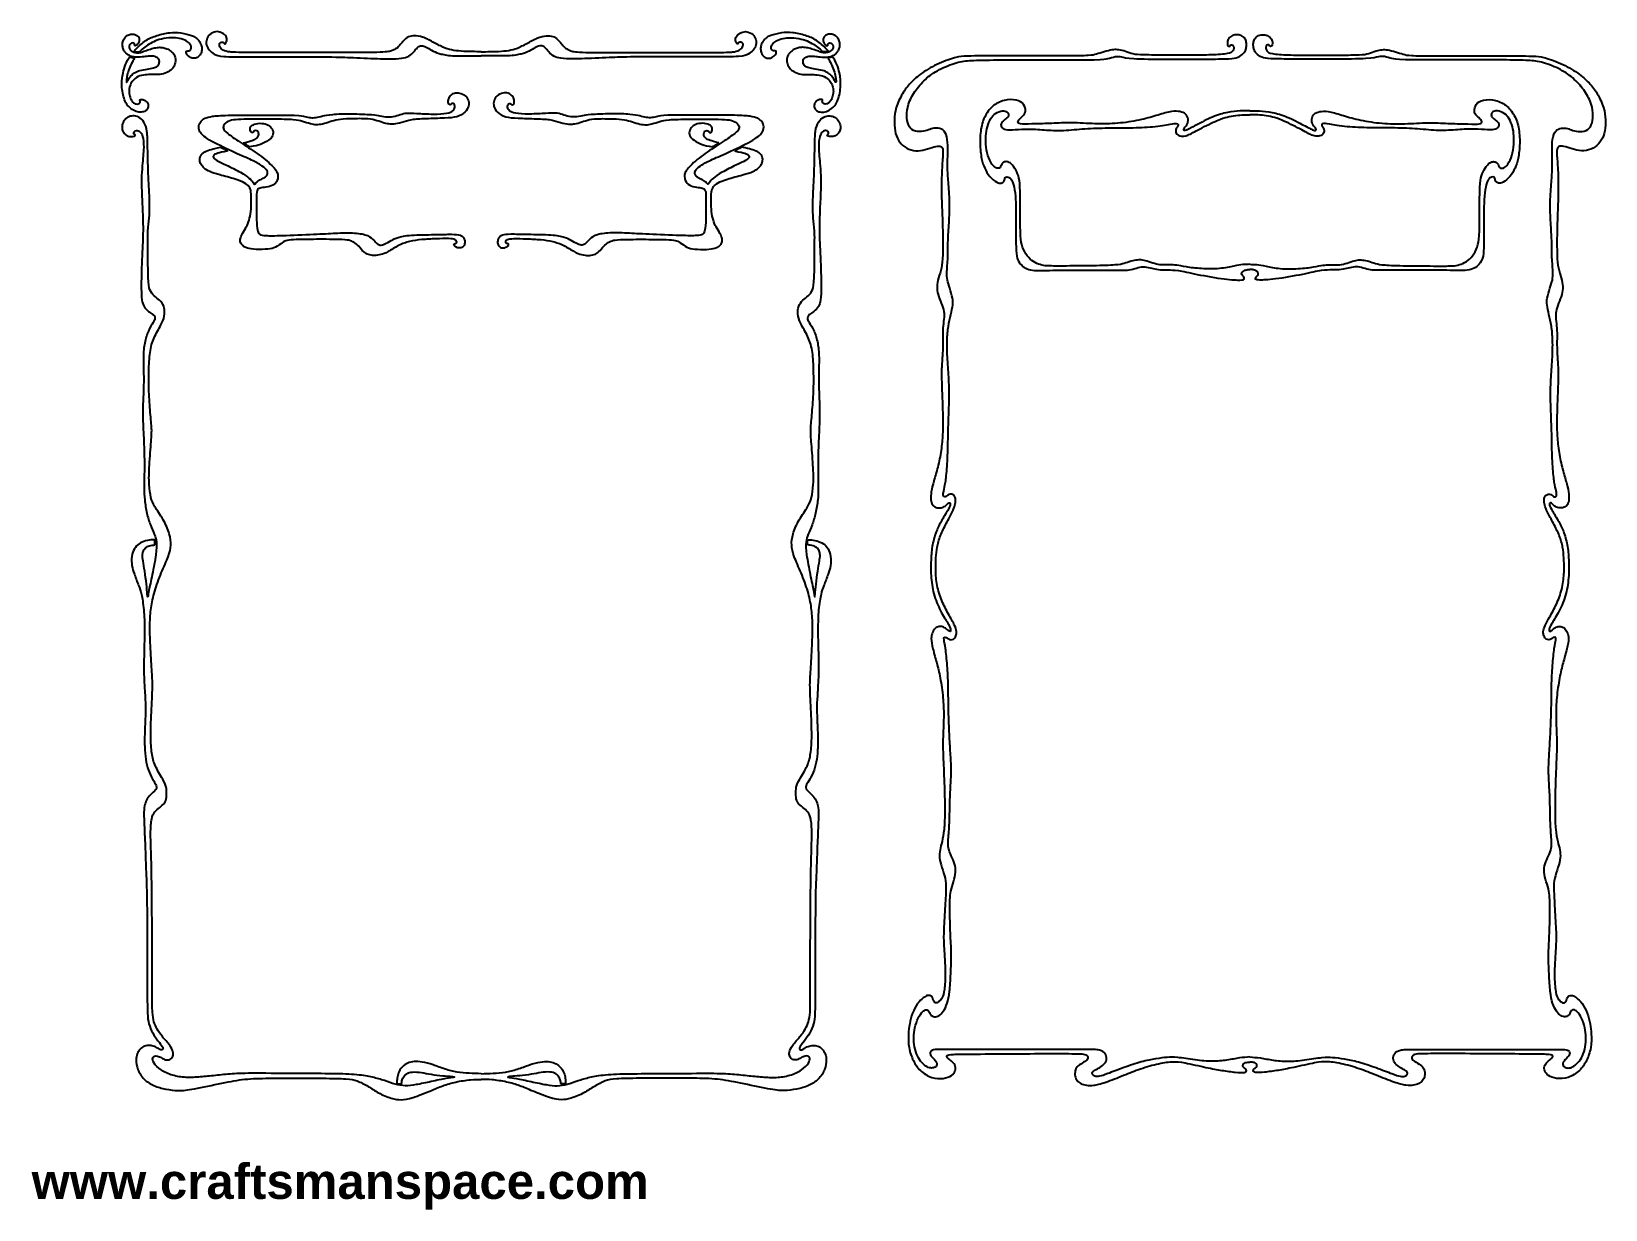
# Model space of a CAD drawing. Extents: x -23.5 to 21.2, y -3.8 to 29.7.
import ezdxf

# ---------------------------------------------------------------- set-up
doc = ezdxf.new("R2010")
doc.units = 0
doc.header["$MEASUREMENT"] = 0
doc.layers.get('0').update_dxf_attribs({"linetype": 'CONTINUOUS'})
doc.layers.add('LAYER_1', color=7, linetype='CONTINUOUS')

msp = doc.modelspace()

# ---------------------------------------------------------------- texts
at = {"insert": (-23.5, -2.5), "char_height": 1, "width": 50, "attachment_point": 1}
msp.add_mtext('\\fArial|b1|i0|c0|p34;www.craftsmanspace.com}', dxfattribs=at)

# ---------------------------------------------------------------- linework, layer by layer
at = {"layer": 'LAYER_1'}
for points, knots in [([(-20.572, 28.936), (-20.589, 28.91), (-20.605, 28.883), (-20.62, 28.856), (-20.62, 28.856), (-20.654, 28.796), (-20.683, 28.735), (-20.708, 28.674), (-20.708, 28.674), (-20.733, 28.613), (-20.755, 28.553), (-20.77, 28.493), (-20.77, 28.493), (-20.786, 28.433), (-20.795, 28.373), (-20.8, 28.333), (-20.8, 28.333), (-20.806, 28.292), (-20.806, 28.272), (-20.805, 28.261), (-20.805, 28.261), (-20.804, 28.251), (-20.8, 28.25), (-20.796, 28.25), (-20.796, 28.25), (-20.792, 28.25), (-20.787, 28.251), (-20.78, 28.264), (-20.78, 28.264), (-20.773, 28.277), (-20.763, 28.302), (-20.746, 28.331), (-20.746, 28.331), (-20.729, 28.361), (-20.706, 28.396), (-20.676, 28.428), (-20.676, 28.428), (-20.647, 28.46), (-20.612, 28.49), (-20.571, 28.516), (-20.571, 28.516), (-20.529, 28.542), (-20.481, 28.565), (-20.42, 28.581), (-20.42, 28.581), (-20.358, 28.597), (-20.282, 28.608), (-20.214, 28.619), (-20.214, 28.619), (-20.145, 28.63), (-20.084, 28.641), (-20.037, 28.654), (-20.037, 28.654), (-19.99, 28.667), (-19.957, 28.681), (-19.931, 28.701), (-19.931, 28.701), (-19.905, 28.721), (-19.886, 28.747), (-19.875, 28.782), (-19.875, 28.782), (-19.865, 28.818), (-19.864, 28.863), (-19.883, 28.899), (-19.883, 28.899), (-19.902, 28.935), (-19.942, 28.961), (-19.991, 28.976), (-19.991, 28.976), (-20.039, 28.991), (-20.095, 28.995), (-20.148, 28.992), (-20.148, 28.992), (-20.201, 28.989), (-20.251, 28.98), (-20.312, 28.971), (-20.312, 28.971), (-20.373, 28.963), (-20.446, 28.956), (-20.506, 28.958), (-20.506, 28.958), (-20.567, 28.959), (-20.616, 28.969), (-20.658, 28.982), (-20.658, 28.982), (-20.699, 28.995), (-20.732, 29.012), (-20.76, 29.03), (-20.76, 29.03), (-20.789, 29.048), (-20.812, 29.067), (-20.833, 29.091), (-20.833, 29.091), (-20.853, 29.115), (-20.871, 29.143), (-20.885, 29.176), (-20.885, 29.176), (-20.899, 29.21), (-20.911, 29.247), (-20.915, 29.283), (-20.915, 29.283), (-20.92, 29.319), (-20.918, 29.352), (-20.908, 29.392), (-20.908, 29.392), (-20.897, 29.432), (-20.878, 29.478), (-20.852, 29.512), (-20.852, 29.512), (-20.827, 29.547), (-20.794, 29.57), (-20.761, 29.586), (-20.761, 29.586), (-20.728, 29.602), (-20.696, 29.611), (-20.663, 29.614), (-20.663, 29.614), (-20.63, 29.617), (-20.596, 29.614), (-20.567, 29.605), (-20.567, 29.605), (-20.537, 29.595), (-20.511, 29.579), (-20.491, 29.562), (-20.491, 29.562), (-20.47, 29.545), (-20.455, 29.527), (-20.446, 29.502), (-20.446, 29.502), (-20.437, 29.477), (-20.436, 29.446), (-20.443, 29.415), (-20.443, 29.415), (-20.451, 29.384), (-20.467, 29.353), (-20.486, 29.331), (-20.486, 29.331), (-20.504, 29.308), (-20.523, 29.295), (-20.538, 29.289), (-20.538, 29.289), (-20.552, 29.283), (-20.561, 29.286), (-20.566, 29.289), (-20.566, 29.289), (-20.571, 29.291), (-20.571, 29.295), (-20.571, 29.304), (-20.571, 29.304), (-20.571, 29.313), (-20.57, 29.328), (-20.578, 29.341), (-20.578, 29.341), (-20.586, 29.354), (-20.604, 29.365), (-20.625, 29.366), (-20.625, 29.366), (-20.646, 29.367), (-20.671, 29.358), (-20.69, 29.343), (-20.69, 29.343), (-20.709, 29.327), (-20.722, 29.305), (-20.725, 29.277), (-20.725, 29.277), (-20.728, 29.249), (-20.721, 29.215), (-20.707, 29.188), (-20.707, 29.188), (-20.692, 29.161), (-20.67, 29.141), (-20.641, 29.124), (-20.641, 29.124), (-20.611, 29.107), (-20.575, 29.095), (-20.535, 29.089), (-20.535, 29.089), (-20.496, 29.083), (-20.452, 29.085), (-20.424, 29.089), (-20.424, 29.089), (-20.395, 29.093), (-20.38, 29.101), (-20.344, 29.115), (-20.344, 29.115), (-20.307, 29.129), (-20.249, 29.15), (-20.197, 29.167), (-20.197, 29.167), (-20.144, 29.185), (-20.097, 29.2), (-20.045, 29.212), (-20.045, 29.212), (-19.993, 29.225), (-19.936, 29.235), (-19.889, 29.239), (-19.889, 29.239), (-19.842, 29.242), (-19.805, 29.239), (-19.768, 29.233), (-19.768, 29.233), (-19.731, 29.226), (-19.695, 29.216), (-19.654, 29.198), (-19.654, 29.198), (-19.612, 29.18), (-19.567, 29.154), (-19.529, 29.122), (-19.529, 29.122), (-19.491, 29.091), (-19.461, 29.053), (-19.441, 29.011), (-19.441, 29.011), (-19.42, 28.97), (-19.409, 28.924), (-19.409, 28.876), (-19.409, 28.876), (-19.409, 28.828), (-19.42, 28.778), (-19.437, 28.734), (-19.437, 28.734), (-19.454, 28.691), (-19.477, 28.654), (-19.513, 28.618), (-19.513, 28.618), (-19.549, 28.583), (-19.599, 28.549), (-19.659, 28.523), (-19.659, 28.523), (-19.719, 28.496), (-19.79, 28.478), (-19.853, 28.47), (-19.853, 28.47), (-19.916, 28.461), (-19.97, 28.463), (-20.03, 28.464), (-20.03, 28.464), (-20.09, 28.465), (-20.156, 28.465), (-20.223, 28.461), (-20.223, 28.461), (-20.29, 28.456), (-20.358, 28.447), (-20.423, 28.425), (-20.423, 28.425), (-20.487, 28.403), (-20.547, 28.367), (-20.589, 28.33), (-20.589, 28.33), (-20.631, 28.292), (-20.655, 28.252), (-20.676, 28.208), (-20.676, 28.208), (-20.698, 28.164), (-20.716, 28.116), (-20.725, 28.068), (-20.725, 28.068), (-20.733, 28.021), (-20.731, 27.972), (-20.723, 27.924), (-20.723, 27.924), (-20.716, 27.876), (-20.704, 27.829), (-20.687, 27.787), (-20.687, 27.787), (-20.67, 27.746), (-20.649, 27.71), (-20.622, 27.683), (-20.622, 27.683), (-20.596, 27.656), (-20.564, 27.638), (-20.537, 27.63), (-20.537, 27.63), (-20.511, 27.622), (-20.489, 27.625), (-20.471, 27.631), (-20.471, 27.631), (-20.452, 27.637), (-20.436, 27.648), (-20.426, 27.66), (-20.426, 27.66), (-20.417, 27.673), (-20.414, 27.687), (-20.415, 27.701), (-20.415, 27.701), (-20.416, 27.714), (-20.421, 27.726), (-20.422, 27.735), (-20.422, 27.735), (-20.423, 27.744), (-20.421, 27.75), (-20.407, 27.755), (-20.407, 27.755), (-20.394, 27.759), (-20.369, 27.762), (-20.34, 27.755), (-20.34, 27.755), (-20.311, 27.749), (-20.277, 27.733), (-20.252, 27.714), (-20.252, 27.714), (-20.226, 27.696), (-20.208, 27.675), (-20.197, 27.646), (-20.197, 27.646), (-20.186, 27.616), (-20.181, 27.579), (-20.187, 27.546), (-20.187, 27.546), (-20.193, 27.513), (-20.208, 27.486), (-20.229, 27.463), (-20.229, 27.463), (-20.25, 27.44), (-20.276, 27.421), (-20.315, 27.41), (-20.315, 27.41), (-20.354, 27.399), (-20.405, 27.395), (-20.456, 27.401), (-20.456, 27.401), (-20.507, 27.407), (-20.558, 27.423), (-20.607, 27.45), (-20.607, 27.45), (-20.656, 27.476), (-20.701, 27.514), (-20.741, 27.557), (-20.741, 27.557), (-20.781, 27.6), (-20.815, 27.648), (-20.84, 27.703), (-20.84, 27.703), (-20.866, 27.758), (-20.884, 27.82), (-20.899, 27.887), (-20.899, 27.887), (-20.915, 27.953), (-20.928, 28.025), (-20.933, 28.099), (-20.933, 28.099), (-20.938, 28.174), (-20.935, 28.251), (-20.931, 28.308), (-20.931, 28.308), (-20.927, 28.365), (-20.922, 28.401), (-20.911, 28.463), (-20.911, 28.463), (-20.9, 28.524), (-20.881, 28.611), (-20.853, 28.693), (-20.853, 28.693), (-20.825, 28.774), (-20.787, 28.85), (-20.734, 28.932), (-20.734, 28.932), (-20.726, 28.945), (-20.718, 28.957), (-20.709, 28.969)], [0, 0, 0, 0, 0.010989, 0.010989, 0.010989, 0.010989, 0.021978, 0.021978, 0.021978, 0.021978, 0.032967, 0.032967, 0.032967, 0.032967, 0.043956, 0.043956, 0.043956, 0.043956, 0.054945, 0.054945, 0.054945, 0.054945, 0.065934, 0.065934, 0.065934, 0.065934, 0.076923, 0.076923, 0.076923, 0.076923, 0.087912, 0.087912, 0.087912, 0.087912, 0.098901, 0.098901, 0.098901, 0.098901, 0.10989, 0.10989, 0.10989, 0.10989, 0.120879, 0.120879, 0.120879, 0.120879, 0.131868, 0.131868, 0.131868, 0.131868, 0.142857, 0.142857, 0.142857, 0.142857, 0.153846, 0.153846, 0.153846, 0.153846, 0.164835, 0.164835, 0.164835, 0.164835, 0.175824, 0.175824, 0.175824, 0.175824, 0.186813, 0.186813, 0.186813, 0.186813, 0.197802, 0.197802, 0.197802, 0.197802, 0.208791, 0.208791, 0.208791, 0.208791, 0.21978, 0.21978, 0.21978, 0.21978, 0.230769, 0.230769, 0.230769, 0.230769, 0.241758, 0.241758, 0.241758, 0.241758, 0.252747, 0.252747, 0.252747, 0.252747, 0.263736, 0.263736, 0.263736, 0.263736, 0.274725, 0.274725, 0.274725, 0.274725, 0.285714, 0.285714, 0.285714, 0.285714, 0.296703, 0.296703, 0.296703, 0.296703, 0.307692, 0.307692, 0.307692, 0.307692, 0.318681, 0.318681, 0.318681, 0.318681, 0.32967, 0.32967, 0.32967, 0.32967, 0.340659, 0.340659, 0.340659, 0.340659, 0.351648, 0.351648, 0.351648, 0.351648, 0.362637, 0.362637, 0.362637, 0.362637, 0.373626, 0.373626, 0.373626, 0.373626, 0.384615, 0.384615, 0.384615, 0.384615, 0.395604, 0.395604, 0.395604, 0.395604, 0.406593, 0.406593, 0.406593, 0.406593, 0.417582, 0.417582, 0.417582, 0.417582, 0.428571, 0.428571, 0.428571, 0.428571, 0.43956, 0.43956, 0.43956, 0.43956, 0.450549, 0.450549, 0.450549, 0.450549, 0.461538, 0.461538, 0.461538, 0.461538, 0.472527, 0.472527, 0.472527, 0.472527, 0.483516, 0.483516, 0.483516, 0.483516, 0.494505, 0.494505, 0.494505, 0.494505, 0.505495, 0.505495, 0.505495, 0.505495, 0.516484, 0.516484, 0.516484, 0.516484, 0.527473, 0.527473, 0.527473, 0.527473, 0.538462, 0.538462, 0.538462, 0.538462, 0.549451, 0.549451, 0.549451, 0.549451, 0.56044, 0.56044, 0.56044, 0.56044, 0.571429, 0.571429, 0.571429, 0.571429, 0.582418, 0.582418, 0.582418, 0.582418, 0.593407, 0.593407, 0.593407, 0.593407, 0.604396, 0.604396, 0.604396, 0.604396, 0.615385, 0.615385, 0.615385, 0.615385, 0.626374, 0.626374, 0.626374, 0.626374, 0.637363, 0.637363, 0.637363, 0.637363, 0.648352, 0.648352, 0.648352, 0.648352, 0.659341, 0.659341, 0.659341, 0.659341, 0.67033, 0.67033, 0.67033, 0.67033, 0.681319, 0.681319, 0.681319, 0.681319, 0.692308, 0.692308, 0.692308, 0.692308, 0.703297, 0.703297, 0.703297, 0.703297, 0.714286, 0.714286, 0.714286, 0.714286, 0.725275, 0.725275, 0.725275, 0.725275, 0.736264, 0.736264, 0.736264, 0.736264, 0.747253, 0.747253, 0.747253, 0.747253, 0.758242, 0.758242, 0.758242, 0.758242, 0.769231, 0.769231, 0.769231, 0.769231, 0.78022, 0.78022, 0.78022, 0.78022, 0.791209, 0.791209, 0.791209, 0.791209, 0.802198, 0.802198, 0.802198, 0.802198, 0.813187, 0.813187, 0.813187, 0.813187, 0.824176, 0.824176, 0.824176, 0.824176, 0.835165, 0.835165, 0.835165, 0.835165, 0.846154, 0.846154, 0.846154, 0.846154, 0.857143, 0.857143, 0.857143, 0.857143, 0.868132, 0.868132, 0.868132, 0.868132, 0.879121, 0.879121, 0.879121, 0.879121, 0.89011, 0.89011, 0.89011, 0.89011, 0.901099, 0.901099, 0.901099, 0.901099, 0.912088, 0.912088, 0.912088, 0.912088, 0.923077, 0.923077, 0.923077, 0.923077, 0.934066, 0.934066, 0.934066, 0.934066, 0.945055, 0.945055, 0.945055, 0.945055, 0.956044, 0.956044, 0.956044, 0.956044, 0.967033, 0.967033, 0.967033, 0.967033, 0.978022, 0.978022, 0.978022, 0.978022, 1, 1, 1, 1]), ([(-20.589, 29.127), (-20.57, 29.149), (-20.55, 29.171), (-20.53, 29.194), (-20.53, 29.194), (-20.447, 29.282), (-20.35, 29.37), (-20.251, 29.434), (-20.251, 29.434), (-20.152, 29.498), (-20.052, 29.539), (-19.936, 29.575), (-19.936, 29.575), (-19.821, 29.611), (-19.689, 29.641), (-19.574, 29.656), (-19.574, 29.656), (-19.46, 29.67), (-19.362, 29.667), (-19.255, 29.65), (-19.255, 29.65), (-19.147, 29.632), (-19.029, 29.601), (-18.951, 29.574), (-18.951, 29.574), (-18.874, 29.546), (-18.838, 29.524), (-18.802, 29.491), (-18.802, 29.491), (-18.766, 29.457), (-18.73, 29.412), (-18.706, 29.368), (-18.706, 29.368), (-18.682, 29.324), (-18.67, 29.281), (-18.665, 29.241), (-18.665, 29.241), (-18.659, 29.201), (-18.66, 29.164), (-18.667, 29.129), (-18.667, 29.129), (-18.675, 29.093), (-18.688, 29.06), (-18.709, 29.029), (-18.709, 29.029), (-18.73, 28.999), (-18.757, 28.972), (-18.79, 28.955), (-18.79, 28.955), (-18.823, 28.938), (-18.861, 28.93), (-18.894, 28.929), (-18.894, 28.929), (-18.926, 28.928), (-18.951, 28.934), (-18.984, 28.953), (-18.984, 28.953), (-19.016, 28.971), (-19.055, 29.002), (-19.077, 29.028), (-19.077, 29.028), (-19.099, 29.054), (-19.105, 29.076), (-19.107, 29.092), (-19.107, 29.092), (-19.109, 29.109), (-19.106, 29.121), (-19.099, 29.128), (-19.099, 29.128), (-19.092, 29.134), (-19.081, 29.135), (-19.062, 29.137), (-19.062, 29.137), (-19.044, 29.14), (-19.019, 29.145), (-19.003, 29.153), (-19.003, 29.153), (-18.986, 29.161), (-18.979, 29.172), (-18.973, 29.184), (-18.973, 29.184), (-18.967, 29.195), (-18.962, 29.207), (-18.961, 29.221), (-18.961, 29.221), (-18.959, 29.236), (-18.961, 29.251), (-18.968, 29.269), (-18.968, 29.269), (-18.974, 29.287), (-18.984, 29.307), (-19.004, 29.334), (-19.004, 29.334), (-19.025, 29.361), (-19.056, 29.394), (-19.107, 29.423), (-19.107, 29.423), (-19.158, 29.452), (-19.229, 29.477), (-19.3, 29.492), (-19.3, 29.492), (-19.372, 29.508), (-19.445, 29.514), (-19.533, 29.51), (-19.533, 29.51), (-19.621, 29.507), (-19.726, 29.494), (-19.812, 29.475), (-19.812, 29.475), (-19.898, 29.456), (-19.966, 29.43), (-20.029, 29.4), (-20.029, 29.4), (-20.091, 29.37), (-20.149, 29.336), (-20.202, 29.302), (-20.202, 29.302), (-20.256, 29.268), (-20.306, 29.233), (-20.357, 29.187), (-20.357, 29.187), (-20.383, 29.164), (-20.409, 29.139), (-20.434, 29.111)], [0, 0, 0, 0, 0.03125, 0.03125, 0.03125, 0.03125, 0.0625, 0.0625, 0.0625, 0.0625, 0.09375, 0.09375, 0.09375, 0.09375, 0.125, 0.125, 0.125, 0.125, 0.15625, 0.15625, 0.15625, 0.15625, 0.1875, 0.1875, 0.1875, 0.1875, 0.21875, 0.21875, 0.21875, 0.21875, 0.25, 0.25, 0.25, 0.25, 0.28125, 0.28125, 0.28125, 0.28125, 0.3125, 0.3125, 0.3125, 0.3125, 0.34375, 0.34375, 0.34375, 0.34375, 0.375, 0.375, 0.375, 0.375, 0.40625, 0.40625, 0.40625, 0.40625, 0.4375, 0.4375, 0.4375, 0.4375, 0.46875, 0.46875, 0.46875, 0.46875, 0.5, 0.5, 0.5, 0.5, 0.53125, 0.53125, 0.53125, 0.53125, 0.5625, 0.5625, 0.5625, 0.5625, 0.59375, 0.59375, 0.59375, 0.59375, 0.625, 0.625, 0.625, 0.625, 0.65625, 0.65625, 0.65625, 0.65625, 0.6875, 0.6875, 0.6875, 0.6875, 0.71875, 0.71875, 0.71875, 0.71875, 0.75, 0.75, 0.75, 0.75, 0.78125, 0.78125, 0.78125, 0.78125, 0.8125, 0.8125, 0.8125, 0.8125, 0.84375, 0.84375, 0.84375, 0.84375, 0.875, 0.875, 0.875, 0.875, 0.90625, 0.90625, 0.90625, 0.90625, 0.9375, 0.9375, 0.9375, 0.9375, 1, 1, 1, 1]), ([(-10.718, 29.116), (-10.799, 29.116), (-10.88, 29.116), (-10.977, 29.118), (-10.977, 29.118), (-11.075, 29.12), (-11.19, 29.123), (-11.291, 29.131), (-11.291, 29.131), (-11.391, 29.138), (-11.479, 29.149), (-11.561, 29.166), (-11.561, 29.166), (-11.644, 29.184), (-11.722, 29.209), (-11.809, 29.247), (-11.809, 29.247), (-11.896, 29.286), (-11.991, 29.339), (-12.091, 29.391), (-12.091, 29.391), (-12.19, 29.444), (-12.292, 29.497), (-12.383, 29.527), (-12.383, 29.527), (-12.473, 29.558), (-12.551, 29.566), (-12.618, 29.566), (-12.618, 29.566), (-12.685, 29.566), (-12.741, 29.558), (-12.789, 29.536), (-12.789, 29.536), (-12.838, 29.513), (-12.88, 29.477), (-12.917, 29.438), (-12.917, 29.438), (-12.954, 29.399), (-12.987, 29.357), (-13.018, 29.319), (-13.018, 29.319), (-13.05, 29.281), (-13.08, 29.246), (-13.119, 29.216), (-13.119, 29.216), (-13.158, 29.186), (-13.206, 29.161), (-13.269, 29.14), (-13.269, 29.14), (-13.331, 29.12), (-13.409, 29.104), (-13.689, 29.097), (-13.689, 29.097), (-13.969, 29.091), (-14.452, 29.092), (-15.139, 29.093), (-15.139, 29.093), (-15.827, 29.093), (-16.72, 29.092), (-17.21, 29.094), (-17.21, 29.094), (-17.701, 29.095), (-17.789, 29.099), (-17.864, 29.108), (-17.864, 29.108), (-17.94, 29.118), (-18.002, 29.133), (-18.051, 29.158), (-18.051, 29.158), (-18.099, 29.183), (-18.132, 29.218), (-18.149, 29.253), (-18.149, 29.253), (-18.166, 29.288), (-18.166, 29.323), (-18.155, 29.347), (-18.155, 29.347), (-18.143, 29.371), (-18.121, 29.384), (-18.099, 29.388), (-18.099, 29.388), (-18.077, 29.392), (-18.056, 29.388), (-18.044, 29.381), (-18.044, 29.381), (-18.032, 29.373), (-18.028, 29.363), (-18.024, 29.354), (-18.024, 29.354), (-18.02, 29.345), (-18.015, 29.337), (-18.007, 29.337), (-18.007, 29.337), (-18, 29.337), (-17.989, 29.345), (-17.976, 29.367), (-17.976, 29.367), (-17.963, 29.39), (-17.949, 29.426), (-17.948, 29.464), (-17.948, 29.464), (-17.948, 29.501), (-17.962, 29.541), (-17.992, 29.576), (-17.992, 29.576), (-18.022, 29.611), (-18.07, 29.641), (-18.117, 29.661), (-18.117, 29.661), (-18.164, 29.681), (-18.212, 29.691), (-18.268, 29.682), (-18.268, 29.682), (-18.324, 29.673), (-18.39, 29.647), (-18.436, 29.608), (-18.436, 29.608), (-18.482, 29.57), (-18.508, 29.519), (-18.522, 29.466), (-18.522, 29.466), (-18.537, 29.413), (-18.54, 29.359), (-18.526, 29.306), (-18.526, 29.306), (-18.512, 29.253), (-18.482, 29.202), (-18.446, 29.159), (-18.446, 29.159), (-18.41, 29.115), (-18.367, 29.079), (-18.312, 29.048), (-18.312, 29.048), (-18.256, 29.018), (-18.188, 28.993), (-18.031, 28.981), (-18.031, 28.981), (-17.873, 28.969), (-17.627, 28.969), (-17.093, 28.969), (-17.093, 28.969), (-16.56, 28.969), (-15.739, 28.969), (-15.264, 28.967), (-15.264, 28.967), (-14.79, 28.965), (-14.661, 28.961), (-14.44, 28.952), (-14.44, 28.952), (-14.218, 28.942), (-13.902, 28.927), (-13.663, 28.919), (-13.663, 28.919), (-13.424, 28.911), (-13.261, 28.911), (-13.14, 28.917), (-13.14, 28.917), (-13.018, 28.922), (-12.937, 28.933), (-12.87, 28.953), (-12.87, 28.953), (-12.802, 28.972), (-12.749, 29.001), (-12.702, 29.041), (-12.702, 29.041), (-12.655, 29.081), (-12.615, 29.134), (-12.583, 29.174), (-12.583, 29.174), (-12.551, 29.214), (-12.526, 29.241), (-12.494, 29.261), (-12.494, 29.261), (-12.462, 29.28), (-12.423, 29.291), (-12.381, 29.285), (-12.381, 29.285), (-12.34, 29.279), (-12.295, 29.256), (-12.246, 29.227), (-12.246, 29.227), (-12.198, 29.199), (-12.145, 29.164), (-12.081, 29.133), (-12.081, 29.133), (-12.018, 29.101), (-11.943, 29.073), (-11.853, 29.05), (-11.853, 29.05), (-11.763, 29.026), (-11.658, 29.007), (-11.466, 28.999), (-11.466, 28.999), (-11.274, 28.991), (-10.996, 28.995), (-10.718, 28.999)], [0, 0, 0, 0, 0.02, 0.02, 0.02, 0.02, 0.04, 0.04, 0.04, 0.04, 0.06, 0.06, 0.06, 0.06, 0.08, 0.08, 0.08, 0.08, 0.1, 0.1, 0.1, 0.1, 0.12, 0.12, 0.12, 0.12, 0.14, 0.14, 0.14, 0.14, 0.16, 0.16, 0.16, 0.16, 0.18, 0.18, 0.18, 0.18, 0.2, 0.2, 0.2, 0.2, 0.22, 0.22, 0.22, 0.22, 0.24, 0.24, 0.24, 0.24, 0.26, 0.26, 0.26, 0.26, 0.28, 0.28, 0.28, 0.28, 0.3, 0.3, 0.3, 0.3, 0.32, 0.32, 0.32, 0.32, 0.34, 0.34, 0.34, 0.34, 0.36, 0.36, 0.36, 0.36, 0.38, 0.38, 0.38, 0.38, 0.4, 0.4, 0.4, 0.4, 0.42, 0.42, 0.42, 0.42, 0.44, 0.44, 0.44, 0.44, 0.46, 0.46, 0.46, 0.46, 0.48, 0.48, 0.48, 0.48, 0.5, 0.5, 0.5, 0.5, 0.52, 0.52, 0.52, 0.52, 0.54, 0.54, 0.54, 0.54, 0.56, 0.56, 0.56, 0.56, 0.58, 0.58, 0.58, 0.58, 0.6, 0.6, 0.6, 0.6, 0.62, 0.62, 0.62, 0.62, 0.64, 0.64, 0.64, 0.64, 0.66, 0.66, 0.66, 0.66, 0.68, 0.68, 0.68, 0.68, 0.7, 0.7, 0.7, 0.7, 0.72, 0.72, 0.72, 0.72, 0.74, 0.74, 0.74, 0.74, 0.76, 0.76, 0.76, 0.76, 0.78, 0.78, 0.78, 0.78, 0.8, 0.8, 0.8, 0.8, 0.82, 0.82, 0.82, 0.82, 0.84, 0.84, 0.84, 0.84, 0.86, 0.86, 0.86, 0.86, 0.88, 0.88, 0.88, 0.88, 0.9, 0.9, 0.9, 0.9, 0.92, 0.92, 0.92, 0.92, 0.94, 0.94, 0.94, 0.94, 0.96, 0.96, 0.96, 0.96, 1, 1, 1, 1]), ([(-10.718, 29.116), (-10.637, 29.116), (-10.556, 29.116), (-10.458, 29.118), (-10.458, 29.118), (-10.36, 29.12), (-10.246, 29.123), (-10.145, 29.131), (-10.145, 29.131), (-10.044, 29.138), (-9.957, 29.149), (-9.874, 29.166), (-9.874, 29.166), (-9.791, 29.184), (-9.713, 29.209), (-9.626, 29.247), (-9.626, 29.247), (-9.539, 29.286), (-9.444, 29.339), (-9.345, 29.391), (-9.345, 29.391), (-9.246, 29.444), (-9.143, 29.497), (-9.053, 29.527), (-9.053, 29.527), (-8.962, 29.558), (-8.884, 29.566), (-8.817, 29.566), (-8.817, 29.566), (-8.75, 29.566), (-8.695, 29.558), (-8.646, 29.536), (-8.646, 29.536), (-8.598, 29.513), (-8.556, 29.477), (-8.518, 29.438), (-8.518, 29.438), (-8.481, 29.399), (-8.448, 29.357), (-8.417, 29.319), (-8.417, 29.319), (-8.386, 29.281), (-8.356, 29.246), (-8.317, 29.216), (-8.317, 29.216), (-8.278, 29.186), (-8.229, 29.161), (-8.167, 29.14), (-8.167, 29.14), (-8.104, 29.12), (-8.027, 29.104), (-7.747, 29.097), (-7.747, 29.097), (-7.467, 29.091), (-6.984, 29.092), (-6.296, 29.093), (-6.296, 29.093), (-5.608, 29.093), (-4.716, 29.092), (-4.225, 29.094), (-4.225, 29.094), (-3.735, 29.095), (-3.647, 29.099), (-3.571, 29.108), (-3.571, 29.108), (-3.496, 29.118), (-3.433, 29.133), (-3.385, 29.158), (-3.385, 29.158), (-3.337, 29.183), (-3.303, 29.218), (-3.286, 29.253), (-3.286, 29.253), (-3.269, 29.288), (-3.269, 29.323), (-3.281, 29.347), (-3.281, 29.347), (-3.292, 29.371), (-3.315, 29.384), (-3.337, 29.388), (-3.337, 29.388), (-3.358, 29.392), (-3.379, 29.388), (-3.392, 29.381), (-3.392, 29.381), (-3.404, 29.373), (-3.407, 29.363), (-3.412, 29.354), (-3.412, 29.354), (-3.416, 29.345), (-3.42, 29.337), (-3.428, 29.337), (-3.428, 29.337), (-3.436, 29.337), (-3.447, 29.345), (-3.459, 29.367), (-3.459, 29.367), (-3.472, 29.39), (-3.487, 29.426), (-3.487, 29.464), (-3.487, 29.464), (-3.487, 29.501), (-3.474, 29.541), (-3.443, 29.576), (-3.443, 29.576), (-3.413, 29.611), (-3.366, 29.641), (-3.318, 29.661), (-3.318, 29.661), (-3.271, 29.681), (-3.224, 29.691), (-3.167, 29.682), (-3.167, 29.682), (-3.111, 29.673), (-3.046, 29.647), (-3, 29.608), (-3, 29.608), (-2.954, 29.57), (-2.927, 29.519), (-2.913, 29.466), (-2.913, 29.466), (-2.898, 29.413), (-2.896, 29.359), (-2.909, 29.306), (-2.909, 29.306), (-2.923, 29.253), (-2.953, 29.202), (-2.989, 29.159), (-2.989, 29.159), (-3.026, 29.115), (-3.068, 29.079), (-3.124, 29.048), (-3.124, 29.048), (-3.179, 29.018), (-3.247, 28.993), (-3.405, 28.981), (-3.405, 28.981), (-3.562, 28.969), (-3.808, 28.969), (-4.342, 28.969), (-4.342, 28.969), (-4.876, 28.969), (-5.697, 28.969), (-6.171, 28.967), (-6.171, 28.967), (-6.646, 28.965), (-6.774, 28.961), (-6.996, 28.952), (-6.996, 28.952), (-7.217, 28.942), (-7.533, 28.927), (-7.772, 28.919), (-7.772, 28.919), (-8.011, 28.911), (-8.174, 28.911), (-8.296, 28.917), (-8.296, 28.917), (-8.418, 28.922), (-8.498, 28.933), (-8.566, 28.953), (-8.566, 28.953), (-8.633, 28.972), (-8.687, 29.001), (-8.733, 29.041), (-8.733, 29.041), (-8.78, 29.081), (-8.82, 29.134), (-8.853, 29.174), (-8.853, 29.174), (-8.885, 29.214), (-8.909, 29.241), (-8.941, 29.261), (-8.941, 29.261), (-8.973, 29.28), (-9.012, 29.291), (-9.054, 29.285), (-9.054, 29.285), (-9.096, 29.279), (-9.14, 29.256), (-9.189, 29.227), (-9.189, 29.227), (-9.238, 29.199), (-9.29, 29.164), (-9.354, 29.133), (-9.354, 29.133), (-9.418, 29.101), (-9.492, 29.073), (-9.582, 29.05), (-9.582, 29.05), (-9.672, 29.026), (-9.778, 29.007), (-9.969, 28.999), (-9.969, 28.999), (-10.161, 28.991), (-10.439, 28.995), (-10.718, 28.999)], [0, 0, 0, 0, 0.02, 0.02, 0.02, 0.02, 0.04, 0.04, 0.04, 0.04, 0.06, 0.06, 0.06, 0.06, 0.08, 0.08, 0.08, 0.08, 0.1, 0.1, 0.1, 0.1, 0.12, 0.12, 0.12, 0.12, 0.14, 0.14, 0.14, 0.14, 0.16, 0.16, 0.16, 0.16, 0.18, 0.18, 0.18, 0.18, 0.2, 0.2, 0.2, 0.2, 0.22, 0.22, 0.22, 0.22, 0.24, 0.24, 0.24, 0.24, 0.26, 0.26, 0.26, 0.26, 0.28, 0.28, 0.28, 0.28, 0.3, 0.3, 0.3, 0.3, 0.32, 0.32, 0.32, 0.32, 0.34, 0.34, 0.34, 0.34, 0.36, 0.36, 0.36, 0.36, 0.38, 0.38, 0.38, 0.38, 0.4, 0.4, 0.4, 0.4, 0.42, 0.42, 0.42, 0.42, 0.44, 0.44, 0.44, 0.44, 0.46, 0.46, 0.46, 0.46, 0.48, 0.48, 0.48, 0.48, 0.5, 0.5, 0.5, 0.5, 0.52, 0.52, 0.52, 0.52, 0.54, 0.54, 0.54, 0.54, 0.56, 0.56, 0.56, 0.56, 0.58, 0.58, 0.58, 0.58, 0.6, 0.6, 0.6, 0.6, 0.62, 0.62, 0.62, 0.62, 0.64, 0.64, 0.64, 0.64, 0.66, 0.66, 0.66, 0.66, 0.68, 0.68, 0.68, 0.68, 0.7, 0.7, 0.7, 0.7, 0.72, 0.72, 0.72, 0.72, 0.74, 0.74, 0.74, 0.74, 0.76, 0.76, 0.76, 0.76, 0.78, 0.78, 0.78, 0.78, 0.8, 0.8, 0.8, 0.8, 0.82, 0.82, 0.82, 0.82, 0.84, 0.84, 0.84, 0.84, 0.86, 0.86, 0.86, 0.86, 0.88, 0.88, 0.88, 0.88, 0.9, 0.9, 0.9, 0.9, 0.92, 0.92, 0.92, 0.92, 0.94, 0.94, 0.94, 0.94, 0.96, 0.96, 0.96, 0.96, 1, 1, 1, 1]), ([(-0.846, 29.127), (-0.865, 29.149), (-0.885, 29.171), (-0.906, 29.194), (-0.906, 29.194), (-0.988, 29.282), (-1.086, 29.37), (-1.184, 29.434), (-1.184, 29.434), (-1.283, 29.498), (-1.383, 29.539), (-1.499, 29.575), (-1.499, 29.575), (-1.615, 29.611), (-1.747, 29.641), (-1.861, 29.656), (-1.861, 29.656), (-1.976, 29.67), (-2.073, 29.667), (-2.181, 29.65), (-2.181, 29.65), (-2.288, 29.632), (-2.407, 29.601), (-2.484, 29.574), (-2.484, 29.574), (-2.561, 29.546), (-2.598, 29.524), (-2.634, 29.491), (-2.634, 29.491), (-2.67, 29.457), (-2.706, 29.412), (-2.73, 29.368), (-2.73, 29.368), (-2.753, 29.324), (-2.765, 29.281), (-2.771, 29.241), (-2.771, 29.241), (-2.776, 29.201), (-2.775, 29.164), (-2.768, 29.129), (-2.768, 29.129), (-2.761, 29.093), (-2.747, 29.06), (-2.726, 29.029), (-2.726, 29.029), (-2.706, 28.999), (-2.678, 28.972), (-2.645, 28.955), (-2.645, 28.955), (-2.612, 28.938), (-2.574, 28.93), (-2.542, 28.929), (-2.542, 28.929), (-2.51, 28.928), (-2.484, 28.934), (-2.452, 28.953), (-2.452, 28.953), (-2.419, 28.971), (-2.381, 29.002), (-2.358, 29.028), (-2.358, 29.028), (-2.336, 29.054), (-2.33, 29.076), (-2.328, 29.092), (-2.328, 29.092), (-2.327, 29.109), (-2.329, 29.121), (-2.336, 29.128), (-2.336, 29.128), (-2.343, 29.134), (-2.355, 29.135), (-2.373, 29.137), (-2.373, 29.137), (-2.392, 29.14), (-2.417, 29.145), (-2.433, 29.153), (-2.433, 29.153), (-2.449, 29.161), (-2.456, 29.172), (-2.462, 29.184), (-2.462, 29.184), (-2.468, 29.195), (-2.473, 29.207), (-2.475, 29.221), (-2.475, 29.221), (-2.476, 29.236), (-2.474, 29.251), (-2.468, 29.269), (-2.468, 29.269), (-2.462, 29.287), (-2.452, 29.307), (-2.431, 29.334), (-2.431, 29.334), (-2.41, 29.361), (-2.379, 29.394), (-2.328, 29.423), (-2.328, 29.423), (-2.277, 29.452), (-2.207, 29.477), (-2.135, 29.492), (-2.135, 29.492), (-2.063, 29.508), (-1.991, 29.514), (-1.902, 29.51), (-1.902, 29.51), (-1.814, 29.507), (-1.71, 29.494), (-1.624, 29.475), (-1.624, 29.475), (-1.538, 29.456), (-1.469, 29.43), (-1.407, 29.4), (-1.407, 29.4), (-1.344, 29.37), (-1.287, 29.336), (-1.233, 29.302), (-1.233, 29.302), (-1.179, 29.268), (-1.129, 29.233), (-1.078, 29.187), (-1.078, 29.187), (-1.053, 29.164), (-1.027, 29.139), (-1.001, 29.111)], [0, 0, 0, 0, 0.03125, 0.03125, 0.03125, 0.03125, 0.0625, 0.0625, 0.0625, 0.0625, 0.09375, 0.09375, 0.09375, 0.09375, 0.125, 0.125, 0.125, 0.125, 0.15625, 0.15625, 0.15625, 0.15625, 0.1875, 0.1875, 0.1875, 0.1875, 0.21875, 0.21875, 0.21875, 0.21875, 0.25, 0.25, 0.25, 0.25, 0.28125, 0.28125, 0.28125, 0.28125, 0.3125, 0.3125, 0.3125, 0.3125, 0.34375, 0.34375, 0.34375, 0.34375, 0.375, 0.375, 0.375, 0.375, 0.40625, 0.40625, 0.40625, 0.40625, 0.4375, 0.4375, 0.4375, 0.4375, 0.46875, 0.46875, 0.46875, 0.46875, 0.5, 0.5, 0.5, 0.5, 0.53125, 0.53125, 0.53125, 0.53125, 0.5625, 0.5625, 0.5625, 0.5625, 0.59375, 0.59375, 0.59375, 0.59375, 0.625, 0.625, 0.625, 0.625, 0.65625, 0.65625, 0.65625, 0.65625, 0.6875, 0.6875, 0.6875, 0.6875, 0.71875, 0.71875, 0.71875, 0.71875, 0.75, 0.75, 0.75, 0.75, 0.78125, 0.78125, 0.78125, 0.78125, 0.8125, 0.8125, 0.8125, 0.8125, 0.84375, 0.84375, 0.84375, 0.84375, 0.875, 0.875, 0.875, 0.875, 0.90625, 0.90625, 0.90625, 0.90625, 0.9375, 0.9375, 0.9375, 0.9375, 1, 1, 1, 1]), ([(-0.863, 28.936), (-0.846, 28.91), (-0.83, 28.883), (-0.815, 28.856), (-0.815, 28.856), (-0.782, 28.796), (-0.753, 28.735), (-0.727, 28.674), (-0.727, 28.674), (-0.702, 28.613), (-0.681, 28.553), (-0.665, 28.493), (-0.665, 28.493), (-0.65, 28.433), (-0.64, 28.373), (-0.635, 28.333), (-0.635, 28.333), (-0.63, 28.292), (-0.629, 28.272), (-0.63, 28.261), (-0.63, 28.261), (-0.632, 28.251), (-0.635, 28.25), (-0.639, 28.25), (-0.639, 28.25), (-0.643, 28.25), (-0.648, 28.251), (-0.655, 28.264), (-0.655, 28.264), (-0.662, 28.277), (-0.673, 28.302), (-0.689, 28.331), (-0.689, 28.331), (-0.706, 28.361), (-0.73, 28.396), (-0.759, 28.428), (-0.759, 28.428), (-0.788, 28.46), (-0.823, 28.49), (-0.865, 28.516), (-0.865, 28.516), (-0.906, 28.542), (-0.954, 28.565), (-1.016, 28.581), (-1.016, 28.581), (-1.078, 28.597), (-1.153, 28.608), (-1.222, 28.619), (-1.222, 28.619), (-1.29, 28.63), (-1.351, 28.641), (-1.398, 28.654), (-1.398, 28.654), (-1.445, 28.667), (-1.478, 28.681), (-1.505, 28.701), (-1.505, 28.701), (-1.531, 28.721), (-1.55, 28.747), (-1.56, 28.782), (-1.56, 28.782), (-1.57, 28.818), (-1.572, 28.863), (-1.552, 28.899), (-1.552, 28.899), (-1.533, 28.935), (-1.493, 28.961), (-1.445, 28.976), (-1.445, 28.976), (-1.397, 28.991), (-1.34, 28.995), (-1.287, 28.992), (-1.287, 28.992), (-1.234, 28.989), (-1.185, 28.98), (-1.124, 28.971), (-1.124, 28.971), (-1.063, 28.963), (-0.99, 28.956), (-0.929, 28.958), (-0.929, 28.958), (-0.868, 28.959), (-0.819, 28.969), (-0.778, 28.982), (-0.778, 28.982), (-0.737, 28.995), (-0.703, 29.012), (-0.675, 29.03), (-0.675, 29.03), (-0.647, 29.048), (-0.623, 29.067), (-0.603, 29.091), (-0.603, 29.091), (-0.582, 29.115), (-0.565, 29.143), (-0.55, 29.176), (-0.55, 29.176), (-0.536, 29.21), (-0.525, 29.247), (-0.52, 29.283), (-0.52, 29.283), (-0.515, 29.319), (-0.517, 29.352), (-0.528, 29.392), (-0.528, 29.392), (-0.538, 29.432), (-0.557, 29.478), (-0.583, 29.512), (-0.583, 29.512), (-0.609, 29.547), (-0.642, 29.57), (-0.674, 29.586), (-0.674, 29.586), (-0.707, 29.602), (-0.74, 29.611), (-0.773, 29.614), (-0.773, 29.614), (-0.806, 29.617), (-0.839, 29.614), (-0.868, 29.605), (-0.868, 29.605), (-0.898, 29.595), (-0.924, 29.579), (-0.945, 29.562), (-0.945, 29.562), (-0.965, 29.545), (-0.981, 29.527), (-0.989, 29.502), (-0.989, 29.502), (-0.998, 29.477), (-1, 29.446), (-0.992, 29.415), (-0.992, 29.415), (-0.985, 29.384), (-0.968, 29.353), (-0.95, 29.331), (-0.95, 29.331), (-0.932, 29.308), (-0.912, 29.295), (-0.898, 29.289), (-0.898, 29.289), (-0.883, 29.283), (-0.874, 29.286), (-0.87, 29.289), (-0.87, 29.289), (-0.865, 29.291), (-0.864, 29.295), (-0.865, 29.304), (-0.865, 29.304), (-0.865, 29.313), (-0.866, 29.328), (-0.857, 29.341), (-0.857, 29.341), (-0.849, 29.354), (-0.831, 29.365), (-0.81, 29.366), (-0.81, 29.366), (-0.789, 29.367), (-0.764, 29.358), (-0.745, 29.343), (-0.745, 29.343), (-0.727, 29.327), (-0.713, 29.305), (-0.71, 29.277), (-0.71, 29.277), (-0.707, 29.249), (-0.714, 29.215), (-0.728, 29.188), (-0.728, 29.188), (-0.743, 29.161), (-0.765, 29.141), (-0.795, 29.124), (-0.795, 29.124), (-0.824, 29.107), (-0.86, 29.095), (-0.9, 29.089), (-0.9, 29.089), (-0.94, 29.083), (-0.983, 29.085), (-1.012, 29.089), (-1.012, 29.089), (-1.041, 29.093), (-1.055, 29.101), (-1.092, 29.115), (-1.092, 29.115), (-1.128, 29.129), (-1.186, 29.15), (-1.239, 29.167), (-1.239, 29.167), (-1.291, 29.185), (-1.338, 29.2), (-1.39, 29.212), (-1.39, 29.212), (-1.442, 29.225), (-1.499, 29.235), (-1.546, 29.239), (-1.546, 29.239), (-1.593, 29.242), (-1.63, 29.239), (-1.667, 29.233), (-1.667, 29.233), (-1.704, 29.226), (-1.741, 29.216), (-1.782, 29.198), (-1.782, 29.198), (-1.823, 29.18), (-1.868, 29.154), (-1.906, 29.122), (-1.906, 29.122), (-1.944, 29.091), (-1.974, 29.053), (-1.995, 29.011), (-1.995, 29.011), (-2.015, 28.97), (-2.027, 28.924), (-2.027, 28.876), (-2.027, 28.876), (-2.027, 28.828), (-2.015, 28.778), (-1.998, 28.734), (-1.998, 28.734), (-1.981, 28.691), (-1.958, 28.654), (-1.922, 28.618), (-1.922, 28.618), (-1.886, 28.583), (-1.837, 28.549), (-1.776, 28.523), (-1.776, 28.523), (-1.716, 28.496), (-1.645, 28.478), (-1.583, 28.47), (-1.583, 28.47), (-1.52, 28.461), (-1.465, 28.463), (-1.405, 28.464), (-1.405, 28.464), (-1.345, 28.465), (-1.28, 28.465), (-1.213, 28.461), (-1.213, 28.461), (-1.146, 28.456), (-1.077, 28.447), (-1.013, 28.425), (-1.013, 28.425), (-0.948, 28.403), (-0.888, 28.367), (-0.846, 28.33), (-0.846, 28.33), (-0.804, 28.292), (-0.78, 28.252), (-0.759, 28.208), (-0.759, 28.208), (-0.738, 28.164), (-0.719, 28.116), (-0.711, 28.068), (-0.711, 28.068), (-0.703, 28.021), (-0.705, 27.972), (-0.712, 27.924), (-0.712, 27.924), (-0.719, 27.876), (-0.732, 27.829), (-0.748, 27.787), (-0.748, 27.787), (-0.765, 27.746), (-0.787, 27.71), (-0.813, 27.683), (-0.813, 27.683), (-0.84, 27.656), (-0.872, 27.638), (-0.898, 27.63), (-0.898, 27.63), (-0.925, 27.622), (-0.946, 27.625), (-0.965, 27.631), (-0.965, 27.631), (-0.983, 27.637), (-0.999, 27.648), (-1.009, 27.66), (-1.009, 27.66), (-1.018, 27.673), (-1.022, 27.687), (-1.021, 27.701), (-1.021, 27.701), (-1.02, 27.714), (-1.015, 27.726), (-1.013, 27.735), (-1.013, 27.735), (-1.012, 27.744), (-1.014, 27.75), (-1.028, 27.755), (-1.028, 27.755), (-1.042, 27.759), (-1.067, 27.762), (-1.096, 27.755), (-1.096, 27.755), (-1.125, 27.749), (-1.158, 27.733), (-1.184, 27.714), (-1.184, 27.714), (-1.209, 27.696), (-1.228, 27.675), (-1.239, 27.646), (-1.239, 27.646), (-1.25, 27.616), (-1.254, 27.579), (-1.248, 27.546), (-1.248, 27.546), (-1.243, 27.513), (-1.227, 27.486), (-1.206, 27.463), (-1.206, 27.463), (-1.185, 27.44), (-1.159, 27.421), (-1.12, 27.41), (-1.12, 27.41), (-1.082, 27.399), (-1.031, 27.395), (-0.98, 27.401), (-0.98, 27.401), (-0.928, 27.407), (-0.877, 27.423), (-0.828, 27.45), (-0.828, 27.45), (-0.78, 27.476), (-0.734, 27.514), (-0.694, 27.557), (-0.694, 27.557), (-0.654, 27.6), (-0.621, 27.648), (-0.595, 27.703), (-0.595, 27.703), (-0.569, 27.758), (-0.552, 27.82), (-0.536, 27.887), (-0.536, 27.887), (-0.521, 27.953), (-0.508, 28.025), (-0.503, 28.099), (-0.503, 28.099), (-0.498, 28.174), (-0.501, 28.251), (-0.505, 28.308), (-0.505, 28.308), (-0.508, 28.365), (-0.513, 28.401), (-0.524, 28.463), (-0.524, 28.463), (-0.536, 28.524), (-0.554, 28.611), (-0.582, 28.693), (-0.582, 28.693), (-0.61, 28.774), (-0.648, 28.85), (-0.702, 28.932), (-0.702, 28.932), (-0.709, 28.945), (-0.718, 28.957), (-0.726, 28.969)], [0, 0, 0, 0, 0.010989, 0.010989, 0.010989, 0.010989, 0.021978, 0.021978, 0.021978, 0.021978, 0.032967, 0.032967, 0.032967, 0.032967, 0.043956, 0.043956, 0.043956, 0.043956, 0.054945, 0.054945, 0.054945, 0.054945, 0.065934, 0.065934, 0.065934, 0.065934, 0.076923, 0.076923, 0.076923, 0.076923, 0.087912, 0.087912, 0.087912, 0.087912, 0.098901, 0.098901, 0.098901, 0.098901, 0.10989, 0.10989, 0.10989, 0.10989, 0.120879, 0.120879, 0.120879, 0.120879, 0.131868, 0.131868, 0.131868, 0.131868, 0.142857, 0.142857, 0.142857, 0.142857, 0.153846, 0.153846, 0.153846, 0.153846, 0.164835, 0.164835, 0.164835, 0.164835, 0.175824, 0.175824, 0.175824, 0.175824, 0.186813, 0.186813, 0.186813, 0.186813, 0.197802, 0.197802, 0.197802, 0.197802, 0.208791, 0.208791, 0.208791, 0.208791, 0.21978, 0.21978, 0.21978, 0.21978, 0.230769, 0.230769, 0.230769, 0.230769, 0.241758, 0.241758, 0.241758, 0.241758, 0.252747, 0.252747, 0.252747, 0.252747, 0.263736, 0.263736, 0.263736, 0.263736, 0.274725, 0.274725, 0.274725, 0.274725, 0.285714, 0.285714, 0.285714, 0.285714, 0.296703, 0.296703, 0.296703, 0.296703, 0.307692, 0.307692, 0.307692, 0.307692, 0.318681, 0.318681, 0.318681, 0.318681, 0.32967, 0.32967, 0.32967, 0.32967, 0.340659, 0.340659, 0.340659, 0.340659, 0.351648, 0.351648, 0.351648, 0.351648, 0.362637, 0.362637, 0.362637, 0.362637, 0.373626, 0.373626, 0.373626, 0.373626, 0.384615, 0.384615, 0.384615, 0.384615, 0.395604, 0.395604, 0.395604, 0.395604, 0.406593, 0.406593, 0.406593, 0.406593, 0.417582, 0.417582, 0.417582, 0.417582, 0.428571, 0.428571, 0.428571, 0.428571, 0.43956, 0.43956, 0.43956, 0.43956, 0.450549, 0.450549, 0.450549, 0.450549, 0.461538, 0.461538, 0.461538, 0.461538, 0.472527, 0.472527, 0.472527, 0.472527, 0.483516, 0.483516, 0.483516, 0.483516, 0.494505, 0.494505, 0.494505, 0.494505, 0.505495, 0.505495, 0.505495, 0.505495, 0.516484, 0.516484, 0.516484, 0.516484, 0.527473, 0.527473, 0.527473, 0.527473, 0.538462, 0.538462, 0.538462, 0.538462, 0.549451, 0.549451, 0.549451, 0.549451, 0.56044, 0.56044, 0.56044, 0.56044, 0.571429, 0.571429, 0.571429, 0.571429, 0.582418, 0.582418, 0.582418, 0.582418, 0.593407, 0.593407, 0.593407, 0.593407, 0.604396, 0.604396, 0.604396, 0.604396, 0.615385, 0.615385, 0.615385, 0.615385, 0.626374, 0.626374, 0.626374, 0.626374, 0.637363, 0.637363, 0.637363, 0.637363, 0.648352, 0.648352, 0.648352, 0.648352, 0.659341, 0.659341, 0.659341, 0.659341, 0.67033, 0.67033, 0.67033, 0.67033, 0.681319, 0.681319, 0.681319, 0.681319, 0.692308, 0.692308, 0.692308, 0.692308, 0.703297, 0.703297, 0.703297, 0.703297, 0.714286, 0.714286, 0.714286, 0.714286, 0.725275, 0.725275, 0.725275, 0.725275, 0.736264, 0.736264, 0.736264, 0.736264, 0.747253, 0.747253, 0.747253, 0.747253, 0.758242, 0.758242, 0.758242, 0.758242, 0.769231, 0.769231, 0.769231, 0.769231, 0.78022, 0.78022, 0.78022, 0.78022, 0.791209, 0.791209, 0.791209, 0.791209, 0.802198, 0.802198, 0.802198, 0.802198, 0.813187, 0.813187, 0.813187, 0.813187, 0.824176, 0.824176, 0.824176, 0.824176, 0.835165, 0.835165, 0.835165, 0.835165, 0.846154, 0.846154, 0.846154, 0.846154, 0.857143, 0.857143, 0.857143, 0.857143, 0.868132, 0.868132, 0.868132, 0.868132, 0.879121, 0.879121, 0.879121, 0.879121, 0.89011, 0.89011, 0.89011, 0.89011, 0.901099, 0.901099, 0.901099, 0.901099, 0.912088, 0.912088, 0.912088, 0.912088, 0.923077, 0.923077, 0.923077, 0.923077, 0.934066, 0.934066, 0.934066, 0.934066, 0.945055, 0.945055, 0.945055, 0.945055, 0.956044, 0.956044, 0.956044, 0.956044, 0.967033, 0.967033, 0.967033, 0.967033, 0.978022, 0.978022, 0.978022, 0.978022, 1, 1, 1, 1]), ([(9.585, 28.905), (9.856, 28.906), (10.128, 28.907), (10.315, 28.909), (10.315, 28.909), (10.502, 28.911), (10.604, 28.915), (10.686, 28.93), (10.686, 28.93), (10.769, 28.945), (10.833, 28.971), (10.883, 29.006), (10.883, 29.006), (10.933, 29.04), (10.969, 29.083), (10.993, 29.122), (10.993, 29.122), (11.016, 29.16), (11.027, 29.195), (11.034, 29.235), (11.034, 29.235), (11.04, 29.275), (11.042, 29.321), (11.038, 29.361), (11.038, 29.361), (11.034, 29.401), (11.024, 29.437), (11.005, 29.47), (11.005, 29.47), (10.986, 29.503), (10.957, 29.534), (10.919, 29.557), (10.919, 29.557), (10.88, 29.58), (10.831, 29.594), (10.782, 29.597), (10.782, 29.597), (10.734, 29.601), (10.686, 29.592), (10.643, 29.574), (10.643, 29.574), (10.6, 29.555), (10.563, 29.526), (10.538, 29.494), (10.538, 29.494), (10.513, 29.461), (10.5, 29.426), (10.496, 29.393), (10.496, 29.393), (10.492, 29.36), (10.496, 29.33), (10.504, 29.309), (10.504, 29.309), (10.511, 29.288), (10.521, 29.275), (10.533, 29.27), (10.533, 29.27), (10.545, 29.265), (10.558, 29.268), (10.568, 29.276), (10.568, 29.276), (10.577, 29.285), (10.583, 29.3), (10.598, 29.307), (10.598, 29.307), (10.613, 29.314), (10.637, 29.314), (10.654, 29.301), (10.654, 29.301), (10.67, 29.288), (10.678, 29.261), (10.679, 29.232), (10.679, 29.232), (10.68, 29.202), (10.674, 29.17), (10.652, 29.139), (10.652, 29.139), (10.631, 29.109), (10.595, 29.08), (10.493, 29.061), (10.493, 29.061), (10.391, 29.042), (10.224, 29.032), (10.04, 29.026), (10.04, 29.026), (9.856, 29.019), (9.656, 29.015), (9.401, 29.015), (9.401, 29.015), (9.146, 29.014), (8.835, 29.017), (8.587, 29.019), (8.587, 29.019), (8.339, 29.021), (8.155, 29.023), (8.027, 29.029), (8.027, 29.029), (7.899, 29.034), (7.828, 29.043), (7.757, 29.064), (7.757, 29.064), (7.685, 29.084), (7.614, 29.116), (7.549, 29.136), (7.549, 29.136), (7.484, 29.157), (7.425, 29.166), (7.374, 29.171), (7.374, 29.171), (7.322, 29.176), (7.276, 29.177), (7.215, 29.167), (7.215, 29.167), (7.153, 29.157), (7.075, 29.136), (6.996, 29.113), (6.996, 29.113), (6.917, 29.09), (6.838, 29.064), (6.775, 29.045), (6.775, 29.045), (6.712, 29.026), (6.665, 29.013), (6.536, 29.007), (6.536, 29.007), (6.407, 29), (6.197, 29), (5.762, 29), (5.762, 29), (5.327, 28.999), (4.667, 28.997), (4.166, 28.996), (4.166, 28.996), (3.665, 28.995), (3.324, 28.995), (3.131, 28.992), (3.131, 28.992), (2.938, 28.99), (2.895, 28.984), (2.78, 28.952), (2.78, 28.952), (2.665, 28.92), (2.48, 28.86), (2.304, 28.783), (2.304, 28.783), (2.128, 28.705), (1.962, 28.609), (1.825, 28.513), (1.825, 28.513), (1.689, 28.417), (1.583, 28.321), (1.493, 28.227), (1.493, 28.227), (1.403, 28.133), (1.329, 28.04), (1.259, 27.921), (1.259, 27.921), (1.189, 27.802), (1.123, 27.657), (1.084, 27.529), (1.084, 27.529), (1.045, 27.401), (1.033, 27.291), (1.029, 27.183), (1.029, 27.183), (1.025, 27.075), (1.03, 26.969), (1.049, 26.868), (1.049, 26.868), (1.067, 26.768), (1.1, 26.673), (1.146, 26.596), (1.146, 26.596), (1.192, 26.519), (1.251, 26.459), (1.324, 26.41), (1.324, 26.41), (1.396, 26.361), (1.483, 26.324), (1.571, 26.309), (1.571, 26.309), (1.659, 26.293), (1.749, 26.3), (1.84, 26.319), (1.84, 26.319), (1.93, 26.339), (2.021, 26.371), (2.099, 26.395), (2.099, 26.395), (2.177, 26.418), (2.243, 26.431), (2.289, 26.431), (2.289, 26.431), (2.335, 26.431), (2.363, 26.418), (2.381, 26.393), (2.381, 26.393), (2.4, 26.368), (2.41, 26.331), (2.408, 26.239), (2.408, 26.239), (2.406, 26.146), (2.393, 25.997), (2.383, 25.819), (2.383, 25.819), (2.373, 25.64), (2.366, 25.433), (2.368, 25.208), (2.368, 25.208), (2.37, 24.983), (2.38, 24.74), (2.388, 24.537), (2.388, 24.537), (2.395, 24.334), (2.401, 24.17), (2.404, 23.968), (2.404, 23.968), (2.406, 23.765), (2.406, 23.523), (2.402, 23.35), (2.402, 23.35), (2.397, 23.176), (2.388, 23.07), (2.366, 22.969), (2.366, 22.969), (2.345, 22.868), (2.31, 22.77), (2.285, 22.682), (2.285, 22.682), (2.26, 22.593), (2.245, 22.513), (2.241, 22.438), (2.241, 22.438), (2.238, 22.362), (2.247, 22.291), (2.27, 22.212), (2.27, 22.212), (2.293, 22.132), (2.329, 22.044), (2.361, 21.963), (2.361, 21.963), (2.393, 21.882), (2.42, 21.809), (2.433, 21.734), (2.433, 21.734), (2.445, 21.66), (2.444, 21.584), (2.436, 21.507), (2.436, 21.507), (2.429, 21.43), (2.416, 21.35), (2.41, 21.26), (2.41, 21.26), (2.404, 21.17), (2.404, 21.068), (2.405, 20.959), (2.405, 20.959), (2.405, 20.85), (2.407, 20.735), (2.402, 20.607), (2.402, 20.607), (2.396, 20.479), (2.384, 20.338), (2.377, 20.202), (2.377, 20.202), (2.37, 20.066), (2.369, 19.935), (2.372, 19.785), (2.372, 19.785), (2.375, 19.634), (2.383, 19.464), (2.39, 19.26), (2.39, 19.26), (2.398, 19.055), (2.406, 18.816), (2.408, 18.622), (2.408, 18.622), (2.41, 18.429), (2.405, 18.28), (2.394, 18.129), (2.394, 18.129), (2.383, 17.977), (2.365, 17.821), (2.337, 17.662), (2.337, 17.662), (2.309, 17.503), (2.272, 17.34), (2.234, 17.198), (2.234, 17.198), (2.195, 17.056), (2.156, 16.934), (2.127, 16.826), (2.127, 16.826), (2.098, 16.719), (2.079, 16.625), (2.07, 16.544), (2.07, 16.544), (2.062, 16.462), (2.064, 16.393), (2.073, 16.339), (2.073, 16.339), (2.082, 16.284), (2.098, 16.244), (2.129, 16.213), (2.129, 16.213), (2.159, 16.181), (2.204, 16.159), (2.25, 16.15), (2.25, 16.15), (2.297, 16.141), (2.346, 16.147), (2.389, 16.159), (2.389, 16.159), (2.432, 16.171), (2.468, 16.19), (2.495, 16.214), (2.495, 16.214), (2.522, 16.237), (2.539, 16.264), (2.556, 16.279), (2.556, 16.279), (2.574, 16.294), (2.591, 16.297), (2.602, 16.29), (2.602, 16.29), (2.614, 16.284), (2.619, 16.269), (2.617, 16.244), (2.617, 16.244), (2.615, 16.219), (2.606, 16.184), (2.563, 16.106), (2.563, 16.106), (2.52, 16.028), (2.443, 15.906), (2.38, 15.797), (2.38, 15.797), (2.317, 15.689), (2.269, 15.593), (2.225, 15.48), (2.225, 15.48), (2.181, 15.367), (2.141, 15.236), (2.115, 15.099), (2.115, 15.099), (2.089, 14.963), (2.077, 14.821), (2.071, 14.663), (2.071, 14.663), (2.065, 14.504), (2.064, 14.329), (2.077, 14.154), (2.077, 14.154), (2.091, 13.979), (2.119, 13.806), (2.17, 13.637), (2.17, 13.637), (2.222, 13.469), (2.296, 13.305), (2.371, 13.166), (2.371, 13.166), (2.445, 13.028), (2.52, 12.914), (2.563, 12.839), (2.563, 12.839), (2.606, 12.765), (2.618, 12.729), (2.624, 12.703), (2.624, 12.703), (2.63, 12.676), (2.63, 12.658), (2.624, 12.647), (2.624, 12.647), (2.618, 12.636), (2.606, 12.632), (2.59, 12.64), (2.59, 12.64), (2.574, 12.648), (2.553, 12.667), (2.525, 12.689), (2.525, 12.689), (2.497, 12.711), (2.463, 12.737), (2.429, 12.753), (2.429, 12.753), (2.395, 12.769), (2.361, 12.775), (2.325, 12.774), (2.325, 12.774), (2.29, 12.773), (2.253, 12.765), (2.219, 12.743), (2.219, 12.743), (2.185, 12.721), (2.155, 12.686), (2.131, 12.642), (2.131, 12.642), (2.106, 12.598), (2.087, 12.545), (2.081, 12.48), (2.081, 12.48), (2.075, 12.415), (2.081, 12.338), (2.105, 12.225), (2.105, 12.225), (2.128, 12.113), (2.169, 11.966), (2.206, 11.834), (2.206, 11.834), (2.243, 11.703), (2.275, 11.588), (2.308, 11.432), (2.308, 11.432), (2.341, 11.277), (2.374, 11.081), (2.395, 10.895), (2.395, 10.895), (2.417, 10.709), (2.428, 10.533), (2.431, 10.366), (2.431, 10.366), (2.434, 10.199), (2.428, 10.04), (2.422, 9.879), (2.422, 9.879), (2.415, 9.718), (2.408, 9.553), (2.409, 9.392), (2.409, 9.392), (2.409, 9.231), (2.417, 9.074), (2.427, 8.834), (2.427, 8.834), (2.437, 8.595), (2.449, 8.273), (2.455, 8.026), (2.455, 8.026), (2.462, 7.779), (2.463, 7.606), (2.461, 7.445), (2.461, 7.445), (2.459, 7.285), (2.455, 7.137), (2.441, 7.005), (2.441, 7.005), (2.428, 6.873), (2.406, 6.758), (2.385, 6.664), (2.385, 6.664), (2.363, 6.57), (2.341, 6.498), (2.326, 6.425), (2.326, 6.425), (2.312, 6.352), (2.305, 6.278), (2.313, 6.195), (2.313, 6.195), (2.322, 6.112), (2.346, 6.021), (2.378, 5.921), (2.378, 5.921), (2.41, 5.821), (2.449, 5.712), (2.47, 5.615), (2.47, 5.615), (2.492, 5.518), (2.495, 5.434), (2.493, 5.297), (2.493, 5.297), (2.49, 5.16), (2.481, 4.971), (2.468, 4.749), (2.468, 4.749), (2.455, 4.528), (2.439, 4.273), (2.433, 4.093), (2.433, 4.093), (2.426, 3.913), (2.43, 3.808), (2.441, 3.623), (2.441, 3.623), (2.452, 3.439), (2.47, 3.177), (2.473, 2.959), (2.473, 2.959), (2.476, 2.742), (2.465, 2.57), (2.45, 2.454), (2.45, 2.454), (2.435, 2.338), (2.416, 2.277), (2.391, 2.228), (2.391, 2.228), (2.365, 2.178), (2.333, 2.141), (2.303, 2.116), (2.303, 2.116), (2.274, 2.091), (2.247, 2.078), (2.225, 2.075), (2.225, 2.075), (2.203, 2.071), (2.185, 2.077), (2.17, 2.091), (2.17, 2.091), (2.155, 2.106), (2.143, 2.129), (2.135, 2.154), (2.135, 2.154), (2.126, 2.178), (2.122, 2.204), (2.11, 2.226), (2.11, 2.226), (2.098, 2.248), (2.079, 2.266), (2.054, 2.276), (2.054, 2.276), (2.029, 2.287), (1.998, 2.289), (1.965, 2.28), (1.965, 2.28), (1.931, 2.27), (1.895, 2.248), (1.848, 2.212), (1.848, 2.212), (1.801, 2.176), (1.744, 2.125), (1.69, 2.051), (1.69, 2.051), (1.635, 1.978), (1.585, 1.881), (1.546, 1.78), (1.546, 1.78), (1.508, 1.678), (1.483, 1.572), (1.465, 1.476), (1.465, 1.476), (1.446, 1.379), (1.435, 1.293), (1.43, 1.182), (1.43, 1.182), (1.425, 1.07), (1.425, 0.934), (1.447, 0.802), (1.447, 0.802), (1.47, 0.669), (1.515, 0.541), (1.568, 0.432), (1.568, 0.432), (1.621, 0.323), (1.681, 0.233), (1.769, 0.15), (1.769, 0.15), (1.857, 0.068), (1.974, -0.008), (2.089, -0.047), (2.089, -0.047), (2.205, -0.085), (2.319, -0.087), (2.416, -0.072), (2.416, -0.072), (2.514, -0.058), (2.594, -0.027), (2.649, 0.011), (2.649, 0.011), (2.705, 0.049), (2.735, 0.095), (2.752, 0.14), (2.752, 0.14), (2.769, 0.185), (2.772, 0.229), (2.758, 0.274), (2.758, 0.274), (2.744, 0.319), (2.713, 0.365), (2.675, 0.401), (2.675, 0.401), (2.636, 0.437), (2.591, 0.463), (2.562, 0.49), (2.562, 0.49), (2.533, 0.517), (2.52, 0.544), (2.524, 0.564), (2.524, 0.564), (2.528, 0.584), (2.549, 0.597), (2.634, 0.604), (2.634, 0.604), (2.718, 0.612), (2.866, 0.615), (3.133, 0.617), (3.133, 0.617), (3.399, 0.619), (3.784, 0.621), (4.167, 0.624), (4.167, 0.624), (4.55, 0.627), (4.932, 0.63), (5.285, 0.631), (5.285, 0.631), (5.639, 0.632), (5.964, 0.63), (6.156, 0.628), (6.156, 0.628), (6.347, 0.626), (6.404, 0.623), (6.447, 0.609), (6.447, 0.609), (6.49, 0.596), (6.518, 0.571), (6.529, 0.542), (6.529, 0.542), (6.539, 0.512), (6.532, 0.478), (6.502, 0.448), (6.502, 0.448), (6.472, 0.418), (6.419, 0.392), (6.367, 0.36), (6.367, 0.36), (6.314, 0.328), (6.263, 0.288), (6.229, 0.252), (6.229, 0.252), (6.196, 0.216), (6.182, 0.182), (6.172, 0.139), (6.172, 0.139), (6.163, 0.096), (6.158, 0.043), (6.167, -0.007), (6.167, -0.007), (6.176, -0.056), (6.199, -0.102), (6.227, -0.138), (6.227, -0.138), (6.255, -0.174), (6.289, -0.2), (6.333, -0.221), (6.333, -0.221), (6.377, -0.242), (6.432, -0.258), (6.491, -0.267), (6.491, -0.267), (6.55, -0.276), (6.614, -0.278), (6.699, -0.267), (6.699, -0.267), (6.784, -0.255), (6.892, -0.231), (7.039, -0.18), (7.039, -0.18), (7.187, -0.13), (7.375, -0.053), (7.544, 0.015), (7.544, 0.015), (7.713, 0.083), (7.862, 0.143), (8.028, 0.2), (8.028, 0.2), (8.195, 0.257), (8.38, 0.31), (8.542, 0.345), (8.542, 0.345), (8.704, 0.38), (8.844, 0.397), (8.952, 0.401), (8.952, 0.401), (9.06, 0.405), (9.135, 0.397), (9.295, 0.365), (9.295, 0.365), (9.455, 0.334), (9.7, 0.279), (9.886, 0.24), (9.886, 0.24), (10.072, 0.2), (10.199, 0.176), (10.334, 0.154), (10.334, 0.154), (10.468, 0.133), (10.61, 0.115), (10.718, 0.103), (10.718, 0.103), (10.825, 0.092), (10.899, 0.088), (10.947, 0.093), (10.947, 0.093), (10.995, 0.098), (11.018, 0.112), (11.029, 0.127), (11.029, 0.127), (11.041, 0.142), (11.041, 0.158), (11.034, 0.171), (11.034, 0.171), (11.028, 0.184), (11.015, 0.195), (10.999, 0.206), (10.999, 0.206), (10.983, 0.217), (10.963, 0.228), (10.95, 0.241), (10.95, 0.241), (10.938, 0.255), (10.933, 0.271), (10.935, 0.289), (10.935, 0.289), (10.936, 0.307), (10.944, 0.326), (10.957, 0.341), (10.957, 0.341), (10.97, 0.356), (10.989, 0.367), (11.01, 0.374), (11.01, 0.374), (11.031, 0.381), (11.054, 0.385), (11.075, 0.387), (11.075, 0.387), (11.096, 0.389), (11.116, 0.39), (11.136, 0.391)], [0, 0, 0, 0, 0.005495, 0.005495, 0.005495, 0.005495, 0.010989, 0.010989, 0.010989, 0.010989, 0.016484, 0.016484, 0.016484, 0.016484, 0.021978, 0.021978, 0.021978, 0.021978, 0.027473, 0.027473, 0.027473, 0.027473, 0.032967, 0.032967, 0.032967, 0.032967, 0.038462, 0.038462, 0.038462, 0.038462, 0.043956, 0.043956, 0.043956, 0.043956, 0.049451, 0.049451, 0.049451, 0.049451, 0.054945, 0.054945, 0.054945, 0.054945, 0.06044, 0.06044, 0.06044, 0.06044, 0.065934, 0.065934, 0.065934, 0.065934, 0.071429, 0.071429, 0.071429, 0.071429, 0.076923, 0.076923, 0.076923, 0.076923, 0.082418, 0.082418, 0.082418, 0.082418, 0.087912, 0.087912, 0.087912, 0.087912, 0.093407, 0.093407, 0.093407, 0.093407, 0.098901, 0.098901, 0.098901, 0.098901, 0.104396, 0.104396, 0.104396, 0.104396, 0.10989, 0.10989, 0.10989, 0.10989, 0.115385, 0.115385, 0.115385, 0.115385, 0.120879, 0.120879, 0.120879, 0.120879, 0.126374, 0.126374, 0.126374, 0.126374, 0.131868, 0.131868, 0.131868, 0.131868, 0.137363, 0.137363, 0.137363, 0.137363, 0.142857, 0.142857, 0.142857, 0.142857, 0.148352, 0.148352, 0.148352, 0.148352, 0.153846, 0.153846, 0.153846, 0.153846, 0.159341, 0.159341, 0.159341, 0.159341, 0.164835, 0.164835, 0.164835, 0.164835, 0.17033, 0.17033, 0.17033, 0.17033, 0.175824, 0.175824, 0.175824, 0.175824, 0.181319, 0.181319, 0.181319, 0.181319, 0.186813, 0.186813, 0.186813, 0.186813, 0.192308, 0.192308, 0.192308, 0.192308, 0.197802, 0.197802, 0.197802, 0.197802, 0.203297, 0.203297, 0.203297, 0.203297, 0.208791, 0.208791, 0.208791, 0.208791, 0.214286, 0.214286, 0.214286, 0.214286, 0.21978, 0.21978, 0.21978, 0.21978, 0.225275, 0.225275, 0.225275, 0.225275, 0.230769, 0.230769, 0.230769, 0.230769, 0.236264, 0.236264, 0.236264, 0.236264, 0.241758, 0.241758, 0.241758, 0.241758, 0.247253, 0.247253, 0.247253, 0.247253, 0.252747, 0.252747, 0.252747, 0.252747, 0.258242, 0.258242, 0.258242, 0.258242, 0.263736, 0.263736, 0.263736, 0.263736, 0.269231, 0.269231, 0.269231, 0.269231, 0.274725, 0.274725, 0.274725, 0.274725, 0.28022, 0.28022, 0.28022, 0.28022, 0.285714, 0.285714, 0.285714, 0.285714, 0.291209, 0.291209, 0.291209, 0.291209, 0.296703, 0.296703, 0.296703, 0.296703, 0.302198, 0.302198, 0.302198, 0.302198, 0.307692, 0.307692, 0.307692, 0.307692, 0.313187, 0.313187, 0.313187, 0.313187, 0.318681, 0.318681, 0.318681, 0.318681, 0.324176, 0.324176, 0.324176, 0.324176, 0.32967, 0.32967, 0.32967, 0.32967, 0.335165, 0.335165, 0.335165, 0.335165, 0.340659, 0.340659, 0.340659, 0.340659, 0.346154, 0.346154, 0.346154, 0.346154, 0.351648, 0.351648, 0.351648, 0.351648, 0.357143, 0.357143, 0.357143, 0.357143, 0.362637, 0.362637, 0.362637, 0.362637, 0.368132, 0.368132, 0.368132, 0.368132, 0.373626, 0.373626, 0.373626, 0.373626, 0.379121, 0.379121, 0.379121, 0.379121, 0.384615, 0.384615, 0.384615, 0.384615, 0.39011, 0.39011, 0.39011, 0.39011, 0.395604, 0.395604, 0.395604, 0.395604, 0.401099, 0.401099, 0.401099, 0.401099, 0.406593, 0.406593, 0.406593, 0.406593, 0.412088, 0.412088, 0.412088, 0.412088, 0.417582, 0.417582, 0.417582, 0.417582, 0.423077, 0.423077, 0.423077, 0.423077, 0.428571, 0.428571, 0.428571, 0.428571, 0.434066, 0.434066, 0.434066, 0.434066, 0.43956, 0.43956, 0.43956, 0.43956, 0.445055, 0.445055, 0.445055, 0.445055, 0.450549, 0.450549, 0.450549, 0.450549, 0.456044, 0.456044, 0.456044, 0.456044, 0.461538, 0.461538, 0.461538, 0.461538, 0.467033, 0.467033, 0.467033, 0.467033, 0.472527, 0.472527, 0.472527, 0.472527, 0.478022, 0.478022, 0.478022, 0.478022, 0.483516, 0.483516, 0.483516, 0.483516, 0.489011, 0.489011, 0.489011, 0.489011, 0.494505, 0.494505, 0.494505, 0.494505, 0.5, 0.5, 0.5, 0.5, 0.505495, 0.505495, 0.505495, 0.505495, 0.510989, 0.510989, 0.510989, 0.510989, 0.516484, 0.516484, 0.516484, 0.516484, 0.521978, 0.521978, 0.521978, 0.521978, 0.527473, 0.527473, 0.527473, 0.527473, 0.532967, 0.532967, 0.532967, 0.532967, 0.538462, 0.538462, 0.538462, 0.538462, 0.543956, 0.543956, 0.543956, 0.543956, 0.549451, 0.549451, 0.549451, 0.549451, 0.554945, 0.554945, 0.554945, 0.554945, 0.56044, 0.56044, 0.56044, 0.56044, 0.565934, 0.565934, 0.565934, 0.565934, 0.571429, 0.571429, 0.571429, 0.571429, 0.576923, 0.576923, 0.576923, 0.576923, 0.582418, 0.582418, 0.582418, 0.582418, 0.587912, 0.587912, 0.587912, 0.587912, 0.593407, 0.593407, 0.593407, 0.593407, 0.598901, 0.598901, 0.598901, 0.598901, 0.604396, 0.604396, 0.604396, 0.604396, 0.60989, 0.60989, 0.60989, 0.60989, 0.615385, 0.615385, 0.615385, 0.615385, 0.620879, 0.620879, 0.620879, 0.620879, 0.626374, 0.626374, 0.626374, 0.626374, 0.631868, 0.631868, 0.631868, 0.631868, 0.637363, 0.637363, 0.637363, 0.637363, 0.642857, 0.642857, 0.642857, 0.642857, 0.648352, 0.648352, 0.648352, 0.648352, 0.653846, 0.653846, 0.653846, 0.653846, 0.659341, 0.659341, 0.659341, 0.659341, 0.664835, 0.664835, 0.664835, 0.664835, 0.67033, 0.67033, 0.67033, 0.67033, 0.675824, 0.675824, 0.675824, 0.675824, 0.681319, 0.681319, 0.681319, 0.681319, 0.686813, 0.686813, 0.686813, 0.686813, 0.692308, 0.692308, 0.692308, 0.692308, 0.697802, 0.697802, 0.697802, 0.697802, 0.703297, 0.703297, 0.703297, 0.703297, 0.708791, 0.708791, 0.708791, 0.708791, 0.714286, 0.714286, 0.714286, 0.714286, 0.71978, 0.71978, 0.71978, 0.71978, 0.725275, 0.725275, 0.725275, 0.725275, 0.730769, 0.730769, 0.730769, 0.730769, 0.736264, 0.736264, 0.736264, 0.736264, 0.741758, 0.741758, 0.741758, 0.741758, 0.747253, 0.747253, 0.747253, 0.747253, 0.752747, 0.752747, 0.752747, 0.752747, 0.758242, 0.758242, 0.758242, 0.758242, 0.763736, 0.763736, 0.763736, 0.763736, 0.769231, 0.769231, 0.769231, 0.769231, 0.774725, 0.774725, 0.774725, 0.774725, 0.78022, 0.78022, 0.78022, 0.78022, 0.785714, 0.785714, 0.785714, 0.785714, 0.791209, 0.791209, 0.791209, 0.791209, 0.796703, 0.796703, 0.796703, 0.796703, 0.802198, 0.802198, 0.802198, 0.802198, 0.807692, 0.807692, 0.807692, 0.807692, 0.813187, 0.813187, 0.813187, 0.813187, 0.818681, 0.818681, 0.818681, 0.818681, 0.824176, 0.824176, 0.824176, 0.824176, 0.82967, 0.82967, 0.82967, 0.82967, 0.835165, 0.835165, 0.835165, 0.835165, 0.840659, 0.840659, 0.840659, 0.840659, 0.846154, 0.846154, 0.846154, 0.846154, 0.851648, 0.851648, 0.851648, 0.851648, 0.857143, 0.857143, 0.857143, 0.857143, 0.862637, 0.862637, 0.862637, 0.862637, 0.868132, 0.868132, 0.868132, 0.868132, 0.873626, 0.873626, 0.873626, 0.873626, 0.879121, 0.879121, 0.879121, 0.879121, 0.884615, 0.884615, 0.884615, 0.884615, 0.89011, 0.89011, 0.89011, 0.89011, 0.895604, 0.895604, 0.895604, 0.895604, 0.901099, 0.901099, 0.901099, 0.901099, 0.906593, 0.906593, 0.906593, 0.906593, 0.912088, 0.912088, 0.912088, 0.912088, 0.917582, 0.917582, 0.917582, 0.917582, 0.923077, 0.923077, 0.923077, 0.923077, 0.928571, 0.928571, 0.928571, 0.928571, 0.934066, 0.934066, 0.934066, 0.934066, 0.93956, 0.93956, 0.93956, 0.93956, 0.945055, 0.945055, 0.945055, 0.945055, 0.950549, 0.950549, 0.950549, 0.950549, 0.956044, 0.956044, 0.956044, 0.956044, 0.961538, 0.961538, 0.961538, 0.961538, 0.967033, 0.967033, 0.967033, 0.967033, 0.972527, 0.972527, 0.972527, 0.972527, 0.978022, 0.978022, 0.978022, 0.978022, 0.983516, 0.983516, 0.983516, 0.983516, 0.989011, 0.989011, 0.989011, 0.989011, 1, 1, 1, 1]), ([(12.688, 28.905), (12.416, 28.906), (12.144, 28.907), (11.957, 28.909), (11.957, 28.909), (11.771, 28.911), (11.669, 28.915), (11.586, 28.93), (11.586, 28.93), (11.503, 28.945), (11.44, 28.971), (11.39, 29.006), (11.39, 29.006), (11.34, 29.04), (11.303, 29.083), (11.28, 29.122), (11.28, 29.122), (11.256, 29.16), (11.245, 29.195), (11.239, 29.235), (11.239, 29.235), (11.232, 29.275), (11.231, 29.321), (11.235, 29.361), (11.235, 29.361), (11.239, 29.401), (11.249, 29.437), (11.268, 29.47), (11.268, 29.47), (11.287, 29.503), (11.315, 29.534), (11.354, 29.557), (11.354, 29.557), (11.392, 29.58), (11.442, 29.594), (11.49, 29.597), (11.49, 29.597), (11.539, 29.601), (11.587, 29.592), (11.63, 29.574), (11.63, 29.574), (11.672, 29.555), (11.71, 29.526), (11.735, 29.494), (11.735, 29.494), (11.76, 29.461), (11.772, 29.426), (11.777, 29.393), (11.777, 29.393), (11.781, 29.36), (11.776, 29.33), (11.769, 29.309), (11.769, 29.309), (11.762, 29.288), (11.752, 29.275), (11.74, 29.27), (11.74, 29.27), (11.728, 29.265), (11.714, 29.268), (11.705, 29.276), (11.705, 29.276), (11.695, 29.285), (11.69, 29.3), (11.675, 29.307), (11.675, 29.307), (11.66, 29.314), (11.635, 29.314), (11.619, 29.301), (11.619, 29.301), (11.602, 29.288), (11.594, 29.261), (11.593, 29.232), (11.593, 29.232), (11.592, 29.202), (11.599, 29.17), (11.62, 29.139), (11.62, 29.139), (11.642, 29.109), (11.678, 29.08), (11.78, 29.061), (11.78, 29.061), (11.882, 29.042), (12.049, 29.032), (12.232, 29.026), (12.232, 29.026), (12.416, 29.019), (12.616, 29.015), (12.872, 29.015), (12.872, 29.015), (13.127, 29.014), (13.438, 29.017), (13.686, 29.019), (13.686, 29.019), (13.933, 29.021), (14.118, 29.023), (14.246, 29.029), (14.246, 29.029), (14.373, 29.034), (14.444, 29.043), (14.516, 29.064), (14.516, 29.064), (14.587, 29.084), (14.659, 29.116), (14.724, 29.136), (14.724, 29.136), (14.789, 29.157), (14.847, 29.166), (14.899, 29.171), (14.899, 29.171), (14.951, 29.176), (14.996, 29.177), (15.058, 29.167), (15.058, 29.167), (15.12, 29.157), (15.198, 29.136), (15.277, 29.113), (15.277, 29.113), (15.355, 29.09), (15.434, 29.064), (15.497, 29.045), (15.497, 29.045), (15.561, 29.026), (15.608, 29.013), (15.737, 29.007), (15.737, 29.007), (15.865, 29), (16.075, 29), (16.51, 29), (16.51, 29), (16.945, 28.999), (17.605, 28.997), (18.106, 28.996), (18.106, 28.996), (18.607, 28.995), (18.949, 28.995), (19.142, 28.992), (19.142, 28.992), (19.334, 28.99), (19.378, 28.984), (19.493, 28.952), (19.493, 28.952), (19.607, 28.92), (19.793, 28.86), (19.968, 28.783), (19.968, 28.783), (20.144, 28.705), (20.311, 28.609), (20.447, 28.513), (20.447, 28.513), (20.583, 28.417), (20.69, 28.321), (20.78, 28.227), (20.78, 28.227), (20.87, 28.133), (20.943, 28.04), (21.013, 27.921), (21.013, 27.921), (21.083, 27.802), (21.15, 27.657), (21.189, 27.529), (21.189, 27.529), (21.228, 27.401), (21.24, 27.291), (21.243, 27.183), (21.243, 27.183), (21.247, 27.075), (21.243, 26.969), (21.224, 26.868), (21.224, 26.868), (21.205, 26.768), (21.173, 26.673), (21.127, 26.596), (21.127, 26.596), (21.081, 26.519), (21.022, 26.459), (20.949, 26.41), (20.949, 26.41), (20.876, 26.361), (20.79, 26.324), (20.702, 26.309), (20.702, 26.309), (20.613, 26.293), (20.523, 26.3), (20.433, 26.319), (20.433, 26.319), (20.343, 26.339), (20.252, 26.371), (20.173, 26.395), (20.173, 26.395), (20.095, 26.418), (20.03, 26.431), (19.983, 26.431), (19.983, 26.431), (19.937, 26.431), (19.91, 26.418), (19.891, 26.393), (19.891, 26.393), (19.873, 26.368), (19.863, 26.331), (19.864, 26.239), (19.864, 26.239), (19.866, 26.146), (19.88, 25.997), (19.89, 25.819), (19.89, 25.819), (19.9, 25.64), (19.906, 25.433), (19.904, 25.208), (19.904, 25.208), (19.903, 24.983), (19.893, 24.74), (19.885, 24.537), (19.885, 24.537), (19.877, 24.334), (19.872, 24.17), (19.869, 23.968), (19.869, 23.968), (19.866, 23.765), (19.866, 23.523), (19.871, 23.35), (19.871, 23.35), (19.875, 23.176), (19.884, 23.07), (19.906, 22.969), (19.906, 22.969), (19.928, 22.868), (19.963, 22.77), (19.988, 22.682), (19.988, 22.682), (20.013, 22.593), (20.028, 22.513), (20.031, 22.438), (20.031, 22.438), (20.034, 22.362), (20.025, 22.291), (20.003, 22.212), (20.003, 22.212), (19.98, 22.132), (19.943, 22.044), (19.912, 21.963), (19.912, 21.963), (19.88, 21.882), (19.853, 21.809), (19.84, 21.734), (19.84, 21.734), (19.827, 21.66), (19.829, 21.584), (19.836, 21.507), (19.836, 21.507), (19.843, 21.43), (19.856, 21.35), (19.863, 21.26), (19.863, 21.26), (19.869, 21.17), (19.869, 21.068), (19.868, 20.959), (19.868, 20.959), (19.867, 20.85), (19.865, 20.735), (19.871, 20.607), (19.871, 20.607), (19.876, 20.479), (19.889, 20.338), (19.896, 20.202), (19.896, 20.202), (19.903, 20.066), (19.903, 19.935), (19.9, 19.785), (19.9, 19.785), (19.897, 19.634), (19.89, 19.464), (19.882, 19.26), (19.882, 19.26), (19.874, 19.055), (19.866, 18.816), (19.864, 18.622), (19.864, 18.622), (19.863, 18.429), (19.867, 18.28), (19.878, 18.129), (19.878, 18.129), (19.89, 17.977), (19.908, 17.821), (19.936, 17.662), (19.936, 17.662), (19.963, 17.503), (20.001, 17.34), (20.039, 17.198), (20.039, 17.198), (20.077, 17.056), (20.116, 16.934), (20.145, 16.826), (20.145, 16.826), (20.174, 16.719), (20.193, 16.625), (20.202, 16.544), (20.202, 16.544), (20.211, 16.462), (20.209, 16.393), (20.2, 16.339), (20.2, 16.339), (20.191, 16.284), (20.174, 16.244), (20.144, 16.213), (20.144, 16.213), (20.113, 16.181), (20.069, 16.159), (20.022, 16.15), (20.022, 16.15), (19.975, 16.141), (19.926, 16.147), (19.883, 16.159), (19.883, 16.159), (19.841, 16.171), (19.804, 16.19), (19.778, 16.214), (19.778, 16.214), (19.751, 16.237), (19.733, 16.264), (19.716, 16.279), (19.716, 16.279), (19.699, 16.294), (19.682, 16.297), (19.67, 16.29), (19.67, 16.29), (19.659, 16.284), (19.653, 16.269), (19.655, 16.244), (19.655, 16.244), (19.657, 16.219), (19.666, 16.184), (19.709, 16.106), (19.709, 16.106), (19.753, 16.028), (19.83, 15.906), (19.893, 15.797), (19.893, 15.797), (19.955, 15.689), (20.003, 15.593), (20.048, 15.48), (20.048, 15.48), (20.092, 15.367), (20.132, 15.236), (20.158, 15.099), (20.158, 15.099), (20.183, 14.963), (20.195, 14.821), (20.202, 14.663), (20.202, 14.663), (20.208, 14.504), (20.209, 14.329), (20.195, 14.154), (20.195, 14.154), (20.182, 13.979), (20.153, 13.806), (20.102, 13.637), (20.102, 13.637), (20.051, 13.469), (19.976, 13.305), (19.902, 13.166), (19.902, 13.166), (19.827, 13.028), (19.753, 12.914), (19.709, 12.839), (19.709, 12.839), (19.666, 12.765), (19.654, 12.729), (19.648, 12.703), (19.648, 12.703), (19.643, 12.676), (19.643, 12.658), (19.648, 12.647), (19.648, 12.647), (19.654, 12.636), (19.666, 12.632), (19.683, 12.64), (19.683, 12.64), (19.699, 12.648), (19.72, 12.667), (19.748, 12.689), (19.748, 12.689), (19.775, 12.711), (19.81, 12.737), (19.844, 12.753), (19.844, 12.753), (19.878, 12.769), (19.912, 12.775), (19.947, 12.774), (19.947, 12.774), (19.983, 12.773), (20.02, 12.765), (20.053, 12.743), (20.053, 12.743), (20.087, 12.721), (20.117, 12.686), (20.142, 12.642), (20.142, 12.642), (20.166, 12.598), (20.185, 12.545), (20.192, 12.48), (20.192, 12.48), (20.198, 12.415), (20.192, 12.338), (20.168, 12.225), (20.168, 12.225), (20.144, 12.113), (20.103, 11.966), (20.067, 11.834), (20.067, 11.834), (20.03, 11.703), (19.997, 11.588), (19.964, 11.432), (19.964, 11.432), (19.932, 11.277), (19.899, 11.081), (19.877, 10.895), (19.877, 10.895), (19.855, 10.709), (19.844, 10.533), (19.842, 10.366), (19.842, 10.366), (19.839, 10.199), (19.844, 10.04), (19.851, 9.879), (19.851, 9.879), (19.857, 9.718), (19.864, 9.553), (19.864, 9.392), (19.864, 9.392), (19.863, 9.231), (19.855, 9.074), (19.845, 8.834), (19.845, 8.834), (19.835, 8.595), (19.823, 8.273), (19.817, 8.026), (19.817, 8.026), (19.811, 7.779), (19.81, 7.606), (19.812, 7.445), (19.812, 7.445), (19.813, 7.285), (19.818, 7.137), (19.831, 7.005), (19.831, 7.005), (19.844, 6.873), (19.866, 6.758), (19.888, 6.664), (19.888, 6.664), (19.91, 6.57), (19.932, 6.498), (19.946, 6.425), (19.946, 6.425), (19.961, 6.352), (19.968, 6.278), (19.959, 6.195), (19.959, 6.195), (19.951, 6.112), (19.926, 6.021), (19.894, 5.921), (19.894, 5.921), (19.863, 5.821), (19.823, 5.712), (19.802, 5.615), (19.802, 5.615), (19.781, 5.518), (19.777, 5.434), (19.78, 5.297), (19.78, 5.297), (19.783, 5.16), (19.792, 4.971), (19.804, 4.749), (19.804, 4.749), (19.817, 4.528), (19.833, 4.273), (19.84, 4.093), (19.84, 4.093), (19.846, 3.913), (19.843, 3.808), (19.832, 3.623), (19.832, 3.623), (19.821, 3.439), (19.803, 3.177), (19.799, 2.959), (19.799, 2.959), (19.796, 2.742), (19.808, 2.57), (19.823, 2.454), (19.823, 2.454), (19.838, 2.338), (19.856, 2.277), (19.882, 2.228), (19.882, 2.228), (19.907, 2.178), (19.94, 2.141), (19.969, 2.116), (19.969, 2.116), (19.999, 2.091), (20.025, 2.078), (20.048, 2.075), (20.048, 2.075), (20.07, 2.071), (20.088, 2.077), (20.103, 2.091), (20.103, 2.091), (20.118, 2.106), (20.13, 2.129), (20.138, 2.154), (20.138, 2.154), (20.146, 2.178), (20.151, 2.204), (20.163, 2.226), (20.163, 2.226), (20.174, 2.248), (20.193, 2.266), (20.218, 2.276), (20.218, 2.276), (20.243, 2.287), (20.274, 2.289), (20.308, 2.28), (20.308, 2.28), (20.342, 2.27), (20.378, 2.248), (20.425, 2.212), (20.425, 2.212), (20.472, 2.176), (20.529, 2.125), (20.583, 2.051), (20.583, 2.051), (20.637, 1.978), (20.688, 1.881), (20.726, 1.78), (20.726, 1.78), (20.764, 1.678), (20.79, 1.572), (20.808, 1.476), (20.808, 1.476), (20.826, 1.379), (20.837, 1.293), (20.843, 1.182), (20.843, 1.182), (20.848, 1.07), (20.848, 0.934), (20.825, 0.802), (20.825, 0.802), (20.803, 0.669), (20.757, 0.541), (20.704, 0.432), (20.704, 0.432), (20.652, 0.323), (20.592, 0.233), (20.503, 0.15), (20.503, 0.15), (20.415, 0.068), (20.299, -0.008), (20.183, -0.047), (20.183, -0.047), (20.068, -0.085), (19.953, -0.087), (19.856, -0.072), (19.856, -0.072), (19.759, -0.058), (19.679, -0.027), (19.623, 0.011), (19.623, 0.011), (19.568, 0.049), (19.537, 0.095), (19.52, 0.14), (19.52, 0.14), (19.503, 0.185), (19.501, 0.229), (19.515, 0.274), (19.515, 0.274), (19.529, 0.319), (19.56, 0.365), (19.598, 0.401), (19.598, 0.401), (19.636, 0.437), (19.682, 0.463), (19.711, 0.49), (19.711, 0.49), (19.74, 0.517), (19.753, 0.544), (19.748, 0.564), (19.748, 0.564), (19.744, 0.584), (19.723, 0.597), (19.639, 0.604), (19.639, 0.604), (19.554, 0.612), (19.406, 0.615), (19.14, 0.617), (19.14, 0.617), (18.873, 0.619), (18.489, 0.621), (18.106, 0.624), (18.106, 0.624), (17.723, 0.627), (17.341, 0.63), (16.987, 0.631), (16.987, 0.631), (16.634, 0.632), (16.308, 0.63), (16.117, 0.628), (16.117, 0.628), (15.925, 0.626), (15.868, 0.623), (15.825, 0.609), (15.825, 0.609), (15.783, 0.596), (15.754, 0.571), (15.744, 0.542), (15.744, 0.542), (15.734, 0.512), (15.741, 0.478), (15.771, 0.448), (15.771, 0.448), (15.801, 0.418), (15.854, 0.392), (15.906, 0.36), (15.906, 0.36), (15.958, 0.328), (16.01, 0.288), (16.043, 0.252), (16.043, 0.252), (16.076, 0.216), (16.091, 0.182), (16.1, 0.139), (16.1, 0.139), (16.11, 0.096), (16.115, 0.043), (16.105, -0.007), (16.105, -0.007), (16.096, -0.056), (16.074, -0.102), (16.045, -0.138), (16.045, -0.138), (16.017, -0.174), (15.984, -0.2), (15.939, -0.221), (15.939, -0.221), (15.895, -0.242), (15.841, -0.258), (15.782, -0.267), (15.782, -0.267), (15.723, -0.276), (15.659, -0.278), (15.574, -0.267), (15.574, -0.267), (15.488, -0.255), (15.381, -0.231), (15.233, -0.18), (15.233, -0.18), (15.085, -0.13), (14.897, -0.053), (14.729, 0.015), (14.729, 0.015), (14.56, 0.083), (14.411, 0.143), (14.244, 0.2), (14.244, 0.2), (14.077, 0.257), (13.893, 0.31), (13.73, 0.345), (13.73, 0.345), (13.568, 0.38), (13.428, 0.397), (13.32, 0.401), (13.32, 0.401), (13.213, 0.405), (13.137, 0.397), (12.977, 0.365), (12.977, 0.365), (12.817, 0.334), (12.573, 0.279), (12.387, 0.24), (12.387, 0.24), (12.201, 0.2), (12.074, 0.176), (11.939, 0.154), (11.939, 0.154), (11.804, 0.133), (11.663, 0.115), (11.555, 0.103), (11.555, 0.103), (11.447, 0.092), (11.374, 0.088), (11.325, 0.093), (11.325, 0.093), (11.277, 0.098), (11.254, 0.112), (11.243, 0.127), (11.243, 0.127), (11.232, 0.142), (11.232, 0.158), (11.238, 0.171), (11.238, 0.171), (11.244, 0.184), (11.257, 0.195), (11.274, 0.206), (11.274, 0.206), (11.29, 0.217), (11.31, 0.228), (11.322, 0.241), (11.322, 0.241), (11.334, 0.255), (11.339, 0.271), (11.338, 0.289), (11.338, 0.289), (11.336, 0.307), (11.329, 0.326), (11.316, 0.341), (11.316, 0.341), (11.303, 0.356), (11.284, 0.367), (11.263, 0.374), (11.263, 0.374), (11.242, 0.381), (11.219, 0.385), (11.198, 0.387), (11.198, 0.387), (11.176, 0.389), (11.156, 0.39), (11.136, 0.391)], [0, 0, 0, 0, 0.005495, 0.005495, 0.005495, 0.005495, 0.010989, 0.010989, 0.010989, 0.010989, 0.016484, 0.016484, 0.016484, 0.016484, 0.021978, 0.021978, 0.021978, 0.021978, 0.027473, 0.027473, 0.027473, 0.027473, 0.032967, 0.032967, 0.032967, 0.032967, 0.038462, 0.038462, 0.038462, 0.038462, 0.043956, 0.043956, 0.043956, 0.043956, 0.049451, 0.049451, 0.049451, 0.049451, 0.054945, 0.054945, 0.054945, 0.054945, 0.06044, 0.06044, 0.06044, 0.06044, 0.065934, 0.065934, 0.065934, 0.065934, 0.071429, 0.071429, 0.071429, 0.071429, 0.076923, 0.076923, 0.076923, 0.076923, 0.082418, 0.082418, 0.082418, 0.082418, 0.087912, 0.087912, 0.087912, 0.087912, 0.093407, 0.093407, 0.093407, 0.093407, 0.098901, 0.098901, 0.098901, 0.098901, 0.104396, 0.104396, 0.104396, 0.104396, 0.10989, 0.10989, 0.10989, 0.10989, 0.115385, 0.115385, 0.115385, 0.115385, 0.120879, 0.120879, 0.120879, 0.120879, 0.126374, 0.126374, 0.126374, 0.126374, 0.131868, 0.131868, 0.131868, 0.131868, 0.137363, 0.137363, 0.137363, 0.137363, 0.142857, 0.142857, 0.142857, 0.142857, 0.148352, 0.148352, 0.148352, 0.148352, 0.153846, 0.153846, 0.153846, 0.153846, 0.159341, 0.159341, 0.159341, 0.159341, 0.164835, 0.164835, 0.164835, 0.164835, 0.17033, 0.17033, 0.17033, 0.17033, 0.175824, 0.175824, 0.175824, 0.175824, 0.181319, 0.181319, 0.181319, 0.181319, 0.186813, 0.186813, 0.186813, 0.186813, 0.192308, 0.192308, 0.192308, 0.192308, 0.197802, 0.197802, 0.197802, 0.197802, 0.203297, 0.203297, 0.203297, 0.203297, 0.208791, 0.208791, 0.208791, 0.208791, 0.214286, 0.214286, 0.214286, 0.214286, 0.21978, 0.21978, 0.21978, 0.21978, 0.225275, 0.225275, 0.225275, 0.225275, 0.230769, 0.230769, 0.230769, 0.230769, 0.236264, 0.236264, 0.236264, 0.236264, 0.241758, 0.241758, 0.241758, 0.241758, 0.247253, 0.247253, 0.247253, 0.247253, 0.252747, 0.252747, 0.252747, 0.252747, 0.258242, 0.258242, 0.258242, 0.258242, 0.263736, 0.263736, 0.263736, 0.263736, 0.269231, 0.269231, 0.269231, 0.269231, 0.274725, 0.274725, 0.274725, 0.274725, 0.28022, 0.28022, 0.28022, 0.28022, 0.285714, 0.285714, 0.285714, 0.285714, 0.291209, 0.291209, 0.291209, 0.291209, 0.296703, 0.296703, 0.296703, 0.296703, 0.302198, 0.302198, 0.302198, 0.302198, 0.307692, 0.307692, 0.307692, 0.307692, 0.313187, 0.313187, 0.313187, 0.313187, 0.318681, 0.318681, 0.318681, 0.318681, 0.324176, 0.324176, 0.324176, 0.324176, 0.32967, 0.32967, 0.32967, 0.32967, 0.335165, 0.335165, 0.335165, 0.335165, 0.340659, 0.340659, 0.340659, 0.340659, 0.346154, 0.346154, 0.346154, 0.346154, 0.351648, 0.351648, 0.351648, 0.351648, 0.357143, 0.357143, 0.357143, 0.357143, 0.362637, 0.362637, 0.362637, 0.362637, 0.368132, 0.368132, 0.368132, 0.368132, 0.373626, 0.373626, 0.373626, 0.373626, 0.379121, 0.379121, 0.379121, 0.379121, 0.384615, 0.384615, 0.384615, 0.384615, 0.39011, 0.39011, 0.39011, 0.39011, 0.395604, 0.395604, 0.395604, 0.395604, 0.401099, 0.401099, 0.401099, 0.401099, 0.406593, 0.406593, 0.406593, 0.406593, 0.412088, 0.412088, 0.412088, 0.412088, 0.417582, 0.417582, 0.417582, 0.417582, 0.423077, 0.423077, 0.423077, 0.423077, 0.428571, 0.428571, 0.428571, 0.428571, 0.434066, 0.434066, 0.434066, 0.434066, 0.43956, 0.43956, 0.43956, 0.43956, 0.445055, 0.445055, 0.445055, 0.445055, 0.450549, 0.450549, 0.450549, 0.450549, 0.456044, 0.456044, 0.456044, 0.456044, 0.461538, 0.461538, 0.461538, 0.461538, 0.467033, 0.467033, 0.467033, 0.467033, 0.472527, 0.472527, 0.472527, 0.472527, 0.478022, 0.478022, 0.478022, 0.478022, 0.483516, 0.483516, 0.483516, 0.483516, 0.489011, 0.489011, 0.489011, 0.489011, 0.494505, 0.494505, 0.494505, 0.494505, 0.5, 0.5, 0.5, 0.5, 0.505495, 0.505495, 0.505495, 0.505495, 0.510989, 0.510989, 0.510989, 0.510989, 0.516484, 0.516484, 0.516484, 0.516484, 0.521978, 0.521978, 0.521978, 0.521978, 0.527473, 0.527473, 0.527473, 0.527473, 0.532967, 0.532967, 0.532967, 0.532967, 0.538462, 0.538462, 0.538462, 0.538462, 0.543956, 0.543956, 0.543956, 0.543956, 0.549451, 0.549451, 0.549451, 0.549451, 0.554945, 0.554945, 0.554945, 0.554945, 0.56044, 0.56044, 0.56044, 0.56044, 0.565934, 0.565934, 0.565934, 0.565934, 0.571429, 0.571429, 0.571429, 0.571429, 0.576923, 0.576923, 0.576923, 0.576923, 0.582418, 0.582418, 0.582418, 0.582418, 0.587912, 0.587912, 0.587912, 0.587912, 0.593407, 0.593407, 0.593407, 0.593407, 0.598901, 0.598901, 0.598901, 0.598901, 0.604396, 0.604396, 0.604396, 0.604396, 0.60989, 0.60989, 0.60989, 0.60989, 0.615385, 0.615385, 0.615385, 0.615385, 0.620879, 0.620879, 0.620879, 0.620879, 0.626374, 0.626374, 0.626374, 0.626374, 0.631868, 0.631868, 0.631868, 0.631868, 0.637363, 0.637363, 0.637363, 0.637363, 0.642857, 0.642857, 0.642857, 0.642857, 0.648352, 0.648352, 0.648352, 0.648352, 0.653846, 0.653846, 0.653846, 0.653846, 0.659341, 0.659341, 0.659341, 0.659341, 0.664835, 0.664835, 0.664835, 0.664835, 0.67033, 0.67033, 0.67033, 0.67033, 0.675824, 0.675824, 0.675824, 0.675824, 0.681319, 0.681319, 0.681319, 0.681319, 0.686813, 0.686813, 0.686813, 0.686813, 0.692308, 0.692308, 0.692308, 0.692308, 0.697802, 0.697802, 0.697802, 0.697802, 0.703297, 0.703297, 0.703297, 0.703297, 0.708791, 0.708791, 0.708791, 0.708791, 0.714286, 0.714286, 0.714286, 0.714286, 0.71978, 0.71978, 0.71978, 0.71978, 0.725275, 0.725275, 0.725275, 0.725275, 0.730769, 0.730769, 0.730769, 0.730769, 0.736264, 0.736264, 0.736264, 0.736264, 0.741758, 0.741758, 0.741758, 0.741758, 0.747253, 0.747253, 0.747253, 0.747253, 0.752747, 0.752747, 0.752747, 0.752747, 0.758242, 0.758242, 0.758242, 0.758242, 0.763736, 0.763736, 0.763736, 0.763736, 0.769231, 0.769231, 0.769231, 0.769231, 0.774725, 0.774725, 0.774725, 0.774725, 0.78022, 0.78022, 0.78022, 0.78022, 0.785714, 0.785714, 0.785714, 0.785714, 0.791209, 0.791209, 0.791209, 0.791209, 0.796703, 0.796703, 0.796703, 0.796703, 0.802198, 0.802198, 0.802198, 0.802198, 0.807692, 0.807692, 0.807692, 0.807692, 0.813187, 0.813187, 0.813187, 0.813187, 0.818681, 0.818681, 0.818681, 0.818681, 0.824176, 0.824176, 0.824176, 0.824176, 0.82967, 0.82967, 0.82967, 0.82967, 0.835165, 0.835165, 0.835165, 0.835165, 0.840659, 0.840659, 0.840659, 0.840659, 0.846154, 0.846154, 0.846154, 0.846154, 0.851648, 0.851648, 0.851648, 0.851648, 0.857143, 0.857143, 0.857143, 0.857143, 0.862637, 0.862637, 0.862637, 0.862637, 0.868132, 0.868132, 0.868132, 0.868132, 0.873626, 0.873626, 0.873626, 0.873626, 0.879121, 0.879121, 0.879121, 0.879121, 0.884615, 0.884615, 0.884615, 0.884615, 0.89011, 0.89011, 0.89011, 0.89011, 0.895604, 0.895604, 0.895604, 0.895604, 0.901099, 0.901099, 0.901099, 0.901099, 0.906593, 0.906593, 0.906593, 0.906593, 0.912088, 0.912088, 0.912088, 0.912088, 0.917582, 0.917582, 0.917582, 0.917582, 0.923077, 0.923077, 0.923077, 0.923077, 0.928571, 0.928571, 0.928571, 0.928571, 0.934066, 0.934066, 0.934066, 0.934066, 0.93956, 0.93956, 0.93956, 0.93956, 0.945055, 0.945055, 0.945055, 0.945055, 0.950549, 0.950549, 0.950549, 0.950549, 0.956044, 0.956044, 0.956044, 0.956044, 0.961538, 0.961538, 0.961538, 0.961538, 0.967033, 0.967033, 0.967033, 0.967033, 0.972527, 0.972527, 0.972527, 0.972527, 0.978022, 0.978022, 0.978022, 0.978022, 0.983516, 0.983516, 0.983516, 0.983516, 0.989011, 0.989011, 0.989011, 0.989011, 1, 1, 1, 1]), ([(-20.589, 29.127), (-20.567, 29.122), (-20.545, 29.117), (-20.519, 29.115), (-20.519, 29.115), (-20.493, 29.112), (-20.464, 29.112), (-20.434, 29.111)], [0, 0, 0, 0, 0.333333, 0.333333, 0.333333, 0.333333, 1, 1, 1, 1]), ([(-0.846, 29.127), (-0.868, 29.122), (-0.89, 29.117), (-0.916, 29.115), (-0.916, 29.115), (-0.942, 29.112), (-0.972, 29.112), (-1.001, 29.111)], [0, 0, 0, 0, 0.333333, 0.333333, 0.333333, 0.333333, 1, 1, 1, 1]), ([(-20.709, 28.969), (-20.689, 28.962), (-20.669, 28.954), (-20.646, 28.948), (-20.646, 28.948), (-20.623, 28.943), (-20.598, 28.939), (-20.572, 28.936)], [0, 0, 0, 0, 0.333333, 0.333333, 0.333333, 0.333333, 1, 1, 1, 1]), ([(-0.726, 28.969), (-0.746, 28.962), (-0.766, 28.954), (-0.789, 28.948), (-0.789, 28.948), (-0.812, 28.943), (-0.838, 28.939), (-0.863, 28.936)], [0, 0, 0, 0, 0.333333, 0.333333, 0.333333, 0.333333, 1, 1, 1, 1]), ([(11.136, 0.536), (11.042, 0.529), (10.947, 0.523), (10.838, 0.507), (10.838, 0.507), (10.729, 0.49), (10.605, 0.464), (10.475, 0.445), (10.475, 0.445), (10.344, 0.426), (10.207, 0.414), (10.059, 0.414), (10.059, 0.414), (9.912, 0.415), (9.753, 0.428), (9.58, 0.45), (9.58, 0.45), (9.407, 0.473), (9.219, 0.506), (9.087, 0.521), (9.087, 0.521), (8.954, 0.536), (8.878, 0.533), (8.784, 0.524), (8.784, 0.524), (8.69, 0.516), (8.578, 0.501), (8.455, 0.481), (8.455, 0.481), (8.333, 0.46), (8.199, 0.434), (8.046, 0.393), (8.046, 0.393), (7.893, 0.351), (7.72, 0.295), (7.551, 0.233), (7.551, 0.233), (7.382, 0.172), (7.216, 0.106), (7.101, 0.062), (7.101, 0.062), (6.985, 0.018), (6.92, -0.002), (6.865, -0.013), (6.865, -0.013), (6.81, -0.023), (6.765, -0.023), (6.731, -0.013), (6.731, -0.013), (6.697, -0.002), (6.673, 0.018), (6.663, 0.04), (6.663, 0.04), (6.652, 0.062), (6.653, 0.085), (6.666, 0.106), (6.666, 0.106), (6.679, 0.127), (6.703, 0.146), (6.738, 0.167), (6.738, 0.167), (6.774, 0.188), (6.821, 0.21), (6.87, 0.24), (6.87, 0.24), (6.919, 0.27), (6.97, 0.308), (7.005, 0.35), (7.005, 0.35), (7.04, 0.392), (7.059, 0.439), (7.062, 0.488), (7.062, 0.488), (7.064, 0.537), (7.051, 0.587), (7.019, 0.631), (7.019, 0.631), (6.988, 0.675), (6.939, 0.713), (6.859, 0.732), (6.859, 0.732), (6.778, 0.751), (6.666, 0.751), (6.445, 0.751), (6.445, 0.751), (6.224, 0.75), (5.893, 0.749), (5.523, 0.749), (5.523, 0.749), (5.153, 0.749), (4.743, 0.75), (4.289, 0.75), (4.289, 0.75), (3.835, 0.749), (3.336, 0.748), (2.976, 0.748), (2.976, 0.748), (2.616, 0.749), (2.395, 0.753), (2.269, 0.75), (2.269, 0.75), (2.144, 0.747), (2.113, 0.737), (2.09, 0.722), (2.09, 0.722), (2.068, 0.707), (2.054, 0.687), (2.048, 0.665), (2.048, 0.665), (2.042, 0.644), (2.043, 0.621), (2.057, 0.593), (2.057, 0.593), (2.071, 0.566), (2.098, 0.533), (2.127, 0.503), (2.127, 0.503), (2.155, 0.472), (2.185, 0.444), (2.204, 0.42), (2.204, 0.42), (2.223, 0.396), (2.232, 0.376), (2.235, 0.354), (2.235, 0.354), (2.239, 0.332), (2.238, 0.308), (2.231, 0.289), (2.231, 0.289), (2.224, 0.269), (2.21, 0.254), (2.184, 0.242), (2.184, 0.242), (2.159, 0.229), (2.122, 0.22), (2.083, 0.221), (2.083, 0.221), (2.045, 0.221), (2.006, 0.231), (1.959, 0.257), (1.959, 0.257), (1.913, 0.282), (1.858, 0.323), (1.809, 0.374), (1.809, 0.374), (1.761, 0.426), (1.718, 0.488), (1.683, 0.564), (1.683, 0.564), (1.647, 0.64), (1.619, 0.731), (1.603, 0.823), (1.603, 0.823), (1.586, 0.914), (1.582, 1.006), (1.583, 1.095), (1.583, 1.095), (1.585, 1.184), (1.594, 1.27), (1.614, 1.365), (1.614, 1.365), (1.635, 1.459), (1.669, 1.562), (1.708, 1.643), (1.708, 1.643), (1.747, 1.723), (1.792, 1.781), (1.831, 1.818), (1.831, 1.818), (1.87, 1.856), (1.904, 1.872), (1.931, 1.877), (1.931, 1.877), (1.958, 1.882), (1.979, 1.876), (1.993, 1.861), (1.993, 1.861), (2.008, 1.846), (2.016, 1.822), (2.028, 1.796), (2.028, 1.796), (2.039, 1.769), (2.054, 1.74), (2.077, 1.718), (2.077, 1.718), (2.101, 1.696), (2.134, 1.68), (2.172, 1.678), (2.172, 1.678), (2.211, 1.676), (2.255, 1.687), (2.298, 1.712), (2.298, 1.712), (2.34, 1.738), (2.38, 1.778), (2.42, 1.836), (2.42, 1.836), (2.46, 1.894), (2.5, 1.97), (2.53, 2.063), (2.53, 2.063), (2.561, 2.156), (2.582, 2.265), (2.597, 2.403), (2.597, 2.403), (2.613, 2.542), (2.623, 2.71), (2.631, 2.9), (2.631, 2.9), (2.64, 3.09), (2.647, 3.302), (2.645, 3.491), (2.645, 3.491), (2.643, 3.679), (2.631, 3.845), (2.622, 4.057), (2.622, 4.057), (2.613, 4.269), (2.606, 4.528), (2.605, 4.708), (2.605, 4.708), (2.603, 4.888), (2.607, 4.988), (2.613, 5.073), (2.613, 5.073), (2.619, 5.159), (2.627, 5.231), (2.649, 5.315), (2.649, 5.315), (2.671, 5.398), (2.706, 5.494), (2.732, 5.586), (2.732, 5.586), (2.757, 5.678), (2.773, 5.768), (2.771, 5.848), (2.771, 5.848), (2.769, 5.929), (2.75, 6.002), (2.72, 6.08), (2.72, 6.08), (2.691, 6.158), (2.651, 6.242), (2.62, 6.315), (2.62, 6.315), (2.59, 6.388), (2.569, 6.449), (2.561, 6.519), (2.561, 6.519), (2.553, 6.589), (2.559, 6.668), (2.568, 6.792), (2.568, 6.792), (2.577, 6.916), (2.59, 7.086), (2.596, 7.257), (2.596, 7.257), (2.602, 7.428), (2.601, 7.601), (2.606, 7.786), (2.606, 7.786), (2.611, 7.971), (2.622, 8.168), (2.63, 8.326), (2.63, 8.326), (2.639, 8.484), (2.645, 8.602), (2.644, 8.736), (2.644, 8.736), (2.643, 8.869), (2.633, 9.018), (2.623, 9.18), (2.623, 9.18), (2.613, 9.342), (2.603, 9.517), (2.593, 9.713), (2.593, 9.713), (2.583, 9.91), (2.574, 10.129), (2.569, 10.366), (2.569, 10.366), (2.564, 10.602), (2.563, 10.856), (2.558, 11.075), (2.558, 11.075), (2.554, 11.295), (2.545, 11.48), (2.532, 11.662), (2.532, 11.662), (2.518, 11.844), (2.499, 12.022), (2.481, 12.147), (2.481, 12.147), (2.464, 12.271), (2.447, 12.342), (2.44, 12.388), (2.44, 12.388), (2.433, 12.433), (2.434, 12.453), (2.444, 12.463), (2.444, 12.463), (2.454, 12.473), (2.473, 12.473), (2.494, 12.465), (2.494, 12.465), (2.515, 12.457), (2.54, 12.44), (2.564, 12.427), (2.564, 12.427), (2.587, 12.413), (2.61, 12.402), (2.634, 12.399), (2.634, 12.399), (2.659, 12.396), (2.685, 12.4), (2.711, 12.418), (2.711, 12.418), (2.737, 12.436), (2.763, 12.467), (2.778, 12.504), (2.778, 12.504), (2.793, 12.542), (2.797, 12.587), (2.794, 12.632), (2.794, 12.632), (2.79, 12.678), (2.778, 12.724), (2.739, 12.806), (2.739, 12.806), (2.701, 12.888), (2.635, 13.005), (2.568, 13.127), (2.568, 13.127), (2.502, 13.248), (2.434, 13.375), (2.377, 13.511), (2.377, 13.511), (2.32, 13.648), (2.274, 13.794), (2.246, 13.941), (2.246, 13.941), (2.218, 14.088), (2.207, 14.237), (2.204, 14.37), (2.204, 14.37), (2.201, 14.504), (2.205, 14.623), (2.212, 14.728), (2.212, 14.728), (2.218, 14.833), (2.226, 14.924), (2.245, 15.027), (2.245, 15.027), (2.264, 15.129), (2.294, 15.244), (2.339, 15.358), (2.339, 15.358), (2.384, 15.473), (2.444, 15.588), (2.505, 15.703), (2.505, 15.703), (2.566, 15.818), (2.628, 15.935), (2.671, 16.022), (2.671, 16.022), (2.713, 16.109), (2.737, 16.168), (2.752, 16.22), (2.752, 16.22), (2.766, 16.273), (2.772, 16.32), (2.771, 16.361), (2.771, 16.361), (2.771, 16.401), (2.764, 16.435), (2.752, 16.462), (2.752, 16.462), (2.739, 16.488), (2.72, 16.508), (2.696, 16.521), (2.696, 16.521), (2.673, 16.533), (2.644, 16.538), (2.619, 16.535), (2.619, 16.535), (2.593, 16.532), (2.569, 16.522), (2.55, 16.51), (2.55, 16.51), (2.531, 16.498), (2.516, 16.483), (2.503, 16.474), (2.503, 16.474), (2.489, 16.465), (2.476, 16.461), (2.461, 16.462), (2.461, 16.462), (2.446, 16.463), (2.429, 16.468), (2.421, 16.487), (2.421, 16.487), (2.413, 16.506), (2.414, 16.538), (2.423, 16.588), (2.423, 16.588), (2.433, 16.638), (2.451, 16.706), (2.468, 16.8), (2.468, 16.8), (2.485, 16.894), (2.502, 17.014), (2.516, 17.188), (2.516, 17.188), (2.53, 17.361), (2.542, 17.588), (2.548, 17.796), (2.548, 17.796), (2.554, 18.003), (2.554, 18.19), (2.56, 18.424), (2.56, 18.424), (2.567, 18.658), (2.581, 18.939), (2.586, 19.175), (2.586, 19.175), (2.591, 19.41), (2.587, 19.6), (2.577, 19.792), (2.577, 19.792), (2.567, 19.983), (2.551, 20.176), (2.54, 20.366), (2.54, 20.366), (2.53, 20.557), (2.525, 20.745), (2.529, 20.903), (2.529, 20.903), (2.533, 21.06), (2.546, 21.188), (2.565, 21.307), (2.565, 21.307), (2.584, 21.427), (2.61, 21.538), (2.633, 21.642), (2.633, 21.642), (2.656, 21.746), (2.677, 21.841), (2.687, 21.913), (2.687, 21.913), (2.697, 21.986), (2.696, 22.035), (2.68, 22.113), (2.68, 22.113), (2.664, 22.192), (2.633, 22.3), (2.605, 22.39), (2.605, 22.39), (2.577, 22.48), (2.552, 22.552), (2.537, 22.622), (2.537, 22.622), (2.523, 22.691), (2.519, 22.758), (2.524, 22.879), (2.524, 22.879), (2.53, 23), (2.544, 23.175), (2.549, 23.313), (2.549, 23.313), (2.554, 23.452), (2.55, 23.555), (2.553, 23.692), (2.553, 23.692), (2.556, 23.828), (2.567, 23.999), (2.578, 24.183), (2.578, 24.183), (2.59, 24.368), (2.602, 24.565), (2.6, 24.767), (2.6, 24.767), (2.598, 24.968), (2.583, 25.175), (2.569, 25.343), (2.569, 25.343), (2.556, 25.512), (2.545, 25.643), (2.542, 25.788), (2.542, 25.788), (2.539, 25.934), (2.544, 26.094), (2.546, 26.24), (2.546, 26.24), (2.548, 26.386), (2.548, 26.518), (2.533, 26.623), (2.533, 26.623), (2.517, 26.728), (2.486, 26.806), (2.441, 26.857), (2.441, 26.857), (2.396, 26.908), (2.337, 26.931), (2.278, 26.94), (2.278, 26.94), (2.22, 26.949), (2.162, 26.942), (2.11, 26.929), (2.11, 26.929), (2.059, 26.916), (2.014, 26.896), (1.955, 26.878), (1.955, 26.878), (1.896, 26.86), (1.823, 26.845), (1.745, 26.845), (1.745, 26.845), (1.667, 26.846), (1.585, 26.862), (1.527, 26.904), (1.527, 26.904), (1.468, 26.946), (1.433, 27.013), (1.41, 27.094), (1.41, 27.094), (1.387, 27.175), (1.377, 27.269), (1.384, 27.373), (1.384, 27.373), (1.391, 27.477), (1.414, 27.589), (1.463, 27.709), (1.463, 27.709), (1.513, 27.828), (1.587, 27.955), (1.678, 28.074), (1.678, 28.074), (1.77, 28.194), (1.878, 28.307), (2.002, 28.406), (2.002, 28.406), (2.126, 28.505), (2.266, 28.59), (2.424, 28.663), (2.424, 28.663), (2.582, 28.735), (2.757, 28.794), (2.902, 28.827), (2.902, 28.827), (3.047, 28.859), (3.162, 28.866), (3.364, 28.871), (3.364, 28.871), (3.567, 28.877), (3.858, 28.881), (4.219, 28.883), (4.219, 28.883), (4.58, 28.885), (5.011, 28.884), (5.476, 28.883), (5.476, 28.883), (5.941, 28.883), (6.44, 28.883), (6.713, 28.888), (6.713, 28.888), (6.985, 28.893), (7.032, 28.903), (7.096, 28.921), (7.096, 28.921), (7.161, 28.938), (7.244, 28.964), (7.308, 28.975), (7.308, 28.975), (7.373, 28.986), (7.421, 28.982), (7.483, 28.969), (7.483, 28.969), (7.546, 28.956), (7.624, 28.933), (7.839, 28.92), (7.839, 28.92), (8.054, 28.908), (8.406, 28.905), (8.72, 28.904), (8.72, 28.904), (9.034, 28.903), (9.309, 28.904), (9.585, 28.905)], [0, 0, 0, 0, 0.006757, 0.006757, 0.006757, 0.006757, 0.013514, 0.013514, 0.013514, 0.013514, 0.02027, 0.02027, 0.02027, 0.02027, 0.027027, 0.027027, 0.027027, 0.027027, 0.033784, 0.033784, 0.033784, 0.033784, 0.040541, 0.040541, 0.040541, 0.040541, 0.047297, 0.047297, 0.047297, 0.047297, 0.054054, 0.054054, 0.054054, 0.054054, 0.060811, 0.060811, 0.060811, 0.060811, 0.067568, 0.067568, 0.067568, 0.067568, 0.074324, 0.074324, 0.074324, 0.074324, 0.081081, 0.081081, 0.081081, 0.081081, 0.087838, 0.087838, 0.087838, 0.087838, 0.094595, 0.094595, 0.094595, 0.094595, 0.101351, 0.101351, 0.101351, 0.101351, 0.108108, 0.108108, 0.108108, 0.108108, 0.114865, 0.114865, 0.114865, 0.114865, 0.121622, 0.121622, 0.121622, 0.121622, 0.128378, 0.128378, 0.128378, 0.128378, 0.135135, 0.135135, 0.135135, 0.135135, 0.141892, 0.141892, 0.141892, 0.141892, 0.148649, 0.148649, 0.148649, 0.148649, 0.155405, 0.155405, 0.155405, 0.155405, 0.162162, 0.162162, 0.162162, 0.162162, 0.168919, 0.168919, 0.168919, 0.168919, 0.175676, 0.175676, 0.175676, 0.175676, 0.182432, 0.182432, 0.182432, 0.182432, 0.189189, 0.189189, 0.189189, 0.189189, 0.195946, 0.195946, 0.195946, 0.195946, 0.202703, 0.202703, 0.202703, 0.202703, 0.209459, 0.209459, 0.209459, 0.209459, 0.216216, 0.216216, 0.216216, 0.216216, 0.222973, 0.222973, 0.222973, 0.222973, 0.22973, 0.22973, 0.22973, 0.22973, 0.236486, 0.236486, 0.236486, 0.236486, 0.243243, 0.243243, 0.243243, 0.243243, 0.25, 0.25, 0.25, 0.25, 0.256757, 0.256757, 0.256757, 0.256757, 0.263514, 0.263514, 0.263514, 0.263514, 0.27027, 0.27027, 0.27027, 0.27027, 0.277027, 0.277027, 0.277027, 0.277027, 0.283784, 0.283784, 0.283784, 0.283784, 0.290541, 0.290541, 0.290541, 0.290541, 0.297297, 0.297297, 0.297297, 0.297297, 0.304054, 0.304054, 0.304054, 0.304054, 0.310811, 0.310811, 0.310811, 0.310811, 0.317568, 0.317568, 0.317568, 0.317568, 0.324324, 0.324324, 0.324324, 0.324324, 0.331081, 0.331081, 0.331081, 0.331081, 0.337838, 0.337838, 0.337838, 0.337838, 0.344595, 0.344595, 0.344595, 0.344595, 0.351351, 0.351351, 0.351351, 0.351351, 0.358108, 0.358108, 0.358108, 0.358108, 0.364865, 0.364865, 0.364865, 0.364865, 0.371622, 0.371622, 0.371622, 0.371622, 0.378378, 0.378378, 0.378378, 0.378378, 0.385135, 0.385135, 0.385135, 0.385135, 0.391892, 0.391892, 0.391892, 0.391892, 0.398649, 0.398649, 0.398649, 0.398649, 0.405405, 0.405405, 0.405405, 0.405405, 0.412162, 0.412162, 0.412162, 0.412162, 0.418919, 0.418919, 0.418919, 0.418919, 0.425676, 0.425676, 0.425676, 0.425676, 0.432432, 0.432432, 0.432432, 0.432432, 0.439189, 0.439189, 0.439189, 0.439189, 0.445946, 0.445946, 0.445946, 0.445946, 0.452703, 0.452703, 0.452703, 0.452703, 0.459459, 0.459459, 0.459459, 0.459459, 0.466216, 0.466216, 0.466216, 0.466216, 0.472973, 0.472973, 0.472973, 0.472973, 0.47973, 0.47973, 0.47973, 0.47973, 0.486486, 0.486486, 0.486486, 0.486486, 0.493243, 0.493243, 0.493243, 0.493243, 0.5, 0.5, 0.5, 0.5, 0.506757, 0.506757, 0.506757, 0.506757, 0.513514, 0.513514, 0.513514, 0.513514, 0.52027, 0.52027, 0.52027, 0.52027, 0.527027, 0.527027, 0.527027, 0.527027, 0.533784, 0.533784, 0.533784, 0.533784, 0.540541, 0.540541, 0.540541, 0.540541, 0.547297, 0.547297, 0.547297, 0.547297, 0.554054, 0.554054, 0.554054, 0.554054, 0.560811, 0.560811, 0.560811, 0.560811, 0.567568, 0.567568, 0.567568, 0.567568, 0.574324, 0.574324, 0.574324, 0.574324, 0.581081, 0.581081, 0.581081, 0.581081, 0.587838, 0.587838, 0.587838, 0.587838, 0.594595, 0.594595, 0.594595, 0.594595, 0.601351, 0.601351, 0.601351, 0.601351, 0.608108, 0.608108, 0.608108, 0.608108, 0.614865, 0.614865, 0.614865, 0.614865, 0.621622, 0.621622, 0.621622, 0.621622, 0.628378, 0.628378, 0.628378, 0.628378, 0.635135, 0.635135, 0.635135, 0.635135, 0.641892, 0.641892, 0.641892, 0.641892, 0.648649, 0.648649, 0.648649, 0.648649, 0.655405, 0.655405, 0.655405, 0.655405, 0.662162, 0.662162, 0.662162, 0.662162, 0.668919, 0.668919, 0.668919, 0.668919, 0.675676, 0.675676, 0.675676, 0.675676, 0.682432, 0.682432, 0.682432, 0.682432, 0.689189, 0.689189, 0.689189, 0.689189, 0.695946, 0.695946, 0.695946, 0.695946, 0.702703, 0.702703, 0.702703, 0.702703, 0.709459, 0.709459, 0.709459, 0.709459, 0.716216, 0.716216, 0.716216, 0.716216, 0.722973, 0.722973, 0.722973, 0.722973, 0.72973, 0.72973, 0.72973, 0.72973, 0.736486, 0.736486, 0.736486, 0.736486, 0.743243, 0.743243, 0.743243, 0.743243, 0.75, 0.75, 0.75, 0.75, 0.756757, 0.756757, 0.756757, 0.756757, 0.763514, 0.763514, 0.763514, 0.763514, 0.77027, 0.77027, 0.77027, 0.77027, 0.777027, 0.777027, 0.777027, 0.777027, 0.783784, 0.783784, 0.783784, 0.783784, 0.790541, 0.790541, 0.790541, 0.790541, 0.797297, 0.797297, 0.797297, 0.797297, 0.804054, 0.804054, 0.804054, 0.804054, 0.810811, 0.810811, 0.810811, 0.810811, 0.817568, 0.817568, 0.817568, 0.817568, 0.824324, 0.824324, 0.824324, 0.824324, 0.831081, 0.831081, 0.831081, 0.831081, 0.837838, 0.837838, 0.837838, 0.837838, 0.844595, 0.844595, 0.844595, 0.844595, 0.851351, 0.851351, 0.851351, 0.851351, 0.858108, 0.858108, 0.858108, 0.858108, 0.864865, 0.864865, 0.864865, 0.864865, 0.871622, 0.871622, 0.871622, 0.871622, 0.878378, 0.878378, 0.878378, 0.878378, 0.885135, 0.885135, 0.885135, 0.885135, 0.891892, 0.891892, 0.891892, 0.891892, 0.898649, 0.898649, 0.898649, 0.898649, 0.905405, 0.905405, 0.905405, 0.905405, 0.912162, 0.912162, 0.912162, 0.912162, 0.918919, 0.918919, 0.918919, 0.918919, 0.925676, 0.925676, 0.925676, 0.925676, 0.932432, 0.932432, 0.932432, 0.932432, 0.939189, 0.939189, 0.939189, 0.939189, 0.945946, 0.945946, 0.945946, 0.945946, 0.952703, 0.952703, 0.952703, 0.952703, 0.959459, 0.959459, 0.959459, 0.959459, 0.966216, 0.966216, 0.966216, 0.966216, 0.972973, 0.972973, 0.972973, 0.972973, 0.97973, 0.97973, 0.97973, 0.97973, 0.986486, 0.986486, 0.986486, 0.986486, 1, 1, 1, 1]), ([(11.136, 0.536), (11.231, 0.529), (11.325, 0.523), (11.434, 0.507), (11.434, 0.507), (11.544, 0.49), (11.667, 0.464), (11.798, 0.445), (11.798, 0.445), (11.928, 0.426), (12.065, 0.414), (12.213, 0.414), (12.213, 0.414), (12.361, 0.415), (12.519, 0.428), (12.692, 0.45), (12.692, 0.45), (12.865, 0.473), (13.054, 0.506), (13.186, 0.521), (13.186, 0.521), (13.318, 0.536), (13.394, 0.533), (13.489, 0.524), (13.489, 0.524), (13.583, 0.516), (13.694, 0.501), (13.817, 0.481), (13.817, 0.481), (13.94, 0.46), (14.074, 0.434), (14.227, 0.393), (14.227, 0.393), (14.38, 0.351), (14.553, 0.295), (14.722, 0.233), (14.722, 0.233), (14.891, 0.172), (15.056, 0.106), (15.172, 0.062), (15.172, 0.062), (15.287, 0.018), (15.353, -0.002), (15.408, -0.013), (15.408, -0.013), (15.463, -0.023), (15.507, -0.023), (15.541, -0.013), (15.541, -0.013), (15.575, -0.002), (15.599, 0.018), (15.61, 0.04), (15.61, 0.04), (15.621, 0.062), (15.619, 0.085), (15.606, 0.106), (15.606, 0.106), (15.594, 0.127), (15.57, 0.146), (15.534, 0.167), (15.534, 0.167), (15.499, 0.188), (15.452, 0.21), (15.403, 0.24), (15.403, 0.24), (15.354, 0.27), (15.303, 0.308), (15.268, 0.35), (15.268, 0.35), (15.233, 0.392), (15.214, 0.439), (15.211, 0.488), (15.211, 0.488), (15.208, 0.537), (15.222, 0.587), (15.253, 0.631), (15.253, 0.631), (15.284, 0.675), (15.334, 0.713), (15.414, 0.732), (15.414, 0.732), (15.494, 0.751), (15.606, 0.751), (15.828, 0.751), (15.828, 0.751), (16.049, 0.75), (16.38, 0.749), (16.75, 0.749), (16.75, 0.749), (17.12, 0.749), (17.529, 0.75), (17.983, 0.75), (17.983, 0.75), (18.437, 0.749), (18.936, 0.748), (19.296, 0.748), (19.296, 0.748), (19.656, 0.749), (19.877, 0.753), (20.003, 0.75), (20.003, 0.75), (20.129, 0.747), (20.16, 0.737), (20.182, 0.722), (20.182, 0.722), (20.204, 0.707), (20.218, 0.687), (20.224, 0.665), (20.224, 0.665), (20.231, 0.644), (20.23, 0.621), (20.216, 0.593), (20.216, 0.593), (20.202, 0.566), (20.174, 0.533), (20.146, 0.503), (20.146, 0.503), (20.117, 0.472), (20.087, 0.444), (20.068, 0.42), (20.068, 0.42), (20.049, 0.396), (20.041, 0.376), (20.037, 0.354), (20.037, 0.354), (20.034, 0.332), (20.034, 0.308), (20.042, 0.289), (20.042, 0.289), (20.049, 0.269), (20.063, 0.254), (20.088, 0.242), (20.088, 0.242), (20.114, 0.229), (20.151, 0.22), (20.189, 0.221), (20.189, 0.221), (20.227, 0.221), (20.266, 0.231), (20.313, 0.257), (20.313, 0.257), (20.36, 0.282), (20.414, 0.323), (20.463, 0.374), (20.463, 0.374), (20.512, 0.426), (20.554, 0.488), (20.59, 0.564), (20.59, 0.564), (20.625, 0.64), (20.654, 0.731), (20.67, 0.823), (20.67, 0.823), (20.686, 0.914), (20.691, 1.006), (20.689, 1.095), (20.689, 1.095), (20.687, 1.184), (20.679, 1.27), (20.658, 1.365), (20.658, 1.365), (20.637, 1.459), (20.604, 1.562), (20.564, 1.643), (20.564, 1.643), (20.525, 1.723), (20.481, 1.781), (20.442, 1.818), (20.442, 1.818), (20.403, 1.856), (20.369, 1.872), (20.342, 1.877), (20.342, 1.877), (20.314, 1.882), (20.294, 1.876), (20.279, 1.861), (20.279, 1.861), (20.264, 1.846), (20.256, 1.822), (20.245, 1.796), (20.245, 1.796), (20.234, 1.769), (20.219, 1.74), (20.195, 1.718), (20.195, 1.718), (20.172, 1.696), (20.139, 1.68), (20.1, 1.678), (20.1, 1.678), (20.062, 1.676), (20.017, 1.687), (19.975, 1.712), (19.975, 1.712), (19.933, 1.738), (19.893, 1.778), (19.853, 1.836), (19.853, 1.836), (19.813, 1.894), (19.773, 1.97), (19.742, 2.063), (19.742, 2.063), (19.712, 2.156), (19.691, 2.265), (19.675, 2.403), (19.675, 2.403), (19.66, 2.542), (19.65, 2.71), (19.641, 2.9), (19.641, 2.9), (19.633, 3.09), (19.625, 3.302), (19.628, 3.491), (19.628, 3.491), (19.63, 3.679), (19.642, 3.845), (19.651, 4.057), (19.651, 4.057), (19.66, 4.269), (19.666, 4.528), (19.668, 4.708), (19.668, 4.708), (19.669, 4.888), (19.665, 4.988), (19.659, 5.073), (19.659, 5.073), (19.654, 5.159), (19.645, 5.231), (19.624, 5.315), (19.624, 5.315), (19.602, 5.398), (19.566, 5.494), (19.541, 5.586), (19.541, 5.586), (19.515, 5.678), (19.5, 5.768), (19.502, 5.848), (19.502, 5.848), (19.504, 5.929), (19.523, 6.002), (19.552, 6.08), (19.552, 6.08), (19.582, 6.158), (19.622, 6.242), (19.652, 6.315), (19.652, 6.315), (19.683, 6.388), (19.704, 6.449), (19.711, 6.519), (19.711, 6.519), (19.719, 6.589), (19.714, 6.668), (19.704, 6.792), (19.704, 6.792), (19.695, 6.916), (19.683, 7.086), (19.677, 7.257), (19.677, 7.257), (19.671, 7.428), (19.672, 7.601), (19.667, 7.786), (19.667, 7.786), (19.662, 7.971), (19.651, 8.168), (19.642, 8.326), (19.642, 8.326), (19.634, 8.484), (19.627, 8.602), (19.629, 8.736), (19.629, 8.736), (19.63, 8.869), (19.639, 9.018), (19.649, 9.18), (19.649, 9.18), (19.659, 9.342), (19.67, 9.517), (19.68, 9.713), (19.68, 9.713), (19.69, 9.91), (19.699, 10.129), (19.704, 10.366), (19.704, 10.366), (19.709, 10.602), (19.71, 10.856), (19.714, 11.075), (19.714, 11.075), (19.719, 11.295), (19.727, 11.48), (19.741, 11.662), (19.741, 11.662), (19.754, 11.844), (19.774, 12.022), (19.791, 12.147), (19.791, 12.147), (19.809, 12.271), (19.825, 12.342), (19.833, 12.388), (19.833, 12.388), (19.84, 12.433), (19.838, 12.453), (19.828, 12.463), (19.828, 12.463), (19.818, 12.473), (19.8, 12.473), (19.779, 12.465), (19.779, 12.465), (19.757, 12.457), (19.733, 12.44), (19.709, 12.427), (19.709, 12.427), (19.685, 12.413), (19.663, 12.402), (19.638, 12.399), (19.638, 12.399), (19.614, 12.396), (19.587, 12.4), (19.561, 12.418), (19.561, 12.418), (19.535, 12.436), (19.51, 12.467), (19.495, 12.504), (19.495, 12.504), (19.48, 12.542), (19.475, 12.587), (19.479, 12.632), (19.479, 12.632), (19.483, 12.678), (19.495, 12.724), (19.533, 12.806), (19.533, 12.806), (19.572, 12.888), (19.637, 13.005), (19.704, 13.127), (19.704, 13.127), (19.771, 13.248), (19.839, 13.375), (19.896, 13.511), (19.896, 13.511), (19.953, 13.648), (19.998, 13.794), (20.026, 13.941), (20.026, 13.941), (20.054, 14.088), (20.065, 14.237), (20.069, 14.37), (20.069, 14.37), (20.072, 14.504), (20.067, 14.623), (20.061, 14.728), (20.061, 14.728), (20.054, 14.833), (20.046, 14.924), (20.027, 15.027), (20.027, 15.027), (20.008, 15.129), (19.978, 15.244), (19.933, 15.358), (19.933, 15.358), (19.888, 15.473), (19.828, 15.588), (19.767, 15.703), (19.767, 15.703), (19.706, 15.818), (19.644, 15.935), (19.602, 16.022), (19.602, 16.022), (19.559, 16.109), (19.535, 16.168), (19.521, 16.22), (19.521, 16.22), (19.506, 16.273), (19.501, 16.32), (19.501, 16.361), (19.501, 16.361), (19.502, 16.401), (19.508, 16.435), (19.521, 16.462), (19.521, 16.462), (19.534, 16.488), (19.553, 16.508), (19.576, 16.521), (19.576, 16.521), (19.6, 16.533), (19.628, 16.538), (19.654, 16.535), (19.654, 16.535), (19.68, 16.532), (19.704, 16.522), (19.723, 16.51), (19.723, 16.51), (19.742, 16.498), (19.756, 16.483), (19.77, 16.474), (19.77, 16.474), (19.784, 16.465), (19.796, 16.461), (19.811, 16.462), (19.811, 16.462), (19.826, 16.463), (19.844, 16.468), (19.852, 16.487), (19.852, 16.487), (19.86, 16.506), (19.859, 16.538), (19.849, 16.588), (19.849, 16.588), (19.84, 16.638), (19.822, 16.706), (19.804, 16.8), (19.804, 16.8), (19.787, 16.894), (19.771, 17.014), (19.757, 17.188), (19.757, 17.188), (19.743, 17.361), (19.731, 17.588), (19.725, 17.796), (19.725, 17.796), (19.719, 18.003), (19.719, 18.19), (19.712, 18.424), (19.712, 18.424), (19.705, 18.658), (19.692, 18.939), (19.687, 19.175), (19.687, 19.175), (19.682, 19.41), (19.685, 19.6), (19.695, 19.792), (19.695, 19.792), (19.705, 19.983), (19.722, 20.176), (19.732, 20.366), (19.732, 20.366), (19.743, 20.557), (19.747, 20.745), (19.743, 20.903), (19.743, 20.903), (19.739, 21.06), (19.726, 21.188), (19.707, 21.307), (19.707, 21.307), (19.688, 21.427), (19.663, 21.538), (19.639, 21.642), (19.639, 21.642), (19.616, 21.746), (19.595, 21.841), (19.585, 21.913), (19.585, 21.913), (19.575, 21.986), (19.576, 22.035), (19.592, 22.113), (19.592, 22.113), (19.608, 22.192), (19.639, 22.3), (19.667, 22.39), (19.667, 22.39), (19.695, 22.48), (19.721, 22.552), (19.735, 22.622), (19.735, 22.622), (19.75, 22.691), (19.754, 22.758), (19.748, 22.879), (19.748, 22.879), (19.743, 23), (19.728, 23.175), (19.723, 23.313), (19.723, 23.313), (19.718, 23.452), (19.723, 23.555), (19.719, 23.692), (19.719, 23.692), (19.716, 23.828), (19.705, 23.999), (19.694, 24.183), (19.694, 24.183), (19.683, 24.368), (19.671, 24.565), (19.673, 24.767), (19.673, 24.767), (19.674, 24.968), (19.69, 25.175), (19.703, 25.343), (19.703, 25.343), (19.716, 25.512), (19.727, 25.643), (19.73, 25.788), (19.73, 25.788), (19.734, 25.934), (19.729, 26.094), (19.727, 26.24), (19.727, 26.24), (19.724, 26.386), (19.724, 26.518), (19.74, 26.623), (19.74, 26.623), (19.755, 26.728), (19.786, 26.806), (19.831, 26.857), (19.831, 26.857), (19.876, 26.908), (19.935, 26.931), (19.994, 26.94), (19.994, 26.94), (20.053, 26.949), (20.111, 26.942), (20.162, 26.929), (20.162, 26.929), (20.214, 26.916), (20.258, 26.896), (20.317, 26.878), (20.317, 26.878), (20.376, 26.86), (20.45, 26.845), (20.528, 26.845), (20.528, 26.845), (20.605, 26.846), (20.687, 26.862), (20.746, 26.904), (20.746, 26.904), (20.804, 26.946), (20.84, 27.013), (20.863, 27.094), (20.863, 27.094), (20.885, 27.175), (20.895, 27.269), (20.889, 27.373), (20.889, 27.373), (20.882, 27.477), (20.858, 27.589), (20.809, 27.709), (20.809, 27.709), (20.76, 27.828), (20.685, 27.955), (20.594, 28.074), (20.594, 28.074), (20.503, 28.194), (20.394, 28.307), (20.27, 28.406), (20.27, 28.406), (20.146, 28.505), (20.006, 28.59), (19.849, 28.663), (19.849, 28.663), (19.691, 28.735), (19.515, 28.794), (19.37, 28.827), (19.37, 28.827), (19.225, 28.859), (19.111, 28.866), (18.908, 28.871), (18.908, 28.871), (18.705, 28.877), (18.414, 28.881), (18.054, 28.883), (18.054, 28.883), (17.693, 28.885), (17.262, 28.884), (16.797, 28.883), (16.797, 28.883), (16.332, 28.883), (15.833, 28.883), (15.56, 28.888), (15.56, 28.888), (15.287, 28.893), (15.241, 28.903), (15.176, 28.921), (15.176, 28.921), (15.112, 28.938), (15.029, 28.964), (14.964, 28.975), (14.964, 28.975), (14.899, 28.986), (14.852, 28.982), (14.789, 28.969), (14.789, 28.969), (14.726, 28.956), (14.648, 28.933), (14.433, 28.92), (14.433, 28.92), (14.218, 28.908), (13.866, 28.905), (13.553, 28.904), (13.553, 28.904), (13.239, 28.903), (12.963, 28.904), (12.688, 28.905)], [0, 0, 0, 0, 0.006757, 0.006757, 0.006757, 0.006757, 0.013514, 0.013514, 0.013514, 0.013514, 0.02027, 0.02027, 0.02027, 0.02027, 0.027027, 0.027027, 0.027027, 0.027027, 0.033784, 0.033784, 0.033784, 0.033784, 0.040541, 0.040541, 0.040541, 0.040541, 0.047297, 0.047297, 0.047297, 0.047297, 0.054054, 0.054054, 0.054054, 0.054054, 0.060811, 0.060811, 0.060811, 0.060811, 0.067568, 0.067568, 0.067568, 0.067568, 0.074324, 0.074324, 0.074324, 0.074324, 0.081081, 0.081081, 0.081081, 0.081081, 0.087838, 0.087838, 0.087838, 0.087838, 0.094595, 0.094595, 0.094595, 0.094595, 0.101351, 0.101351, 0.101351, 0.101351, 0.108108, 0.108108, 0.108108, 0.108108, 0.114865, 0.114865, 0.114865, 0.114865, 0.121622, 0.121622, 0.121622, 0.121622, 0.128378, 0.128378, 0.128378, 0.128378, 0.135135, 0.135135, 0.135135, 0.135135, 0.141892, 0.141892, 0.141892, 0.141892, 0.148649, 0.148649, 0.148649, 0.148649, 0.155405, 0.155405, 0.155405, 0.155405, 0.162162, 0.162162, 0.162162, 0.162162, 0.168919, 0.168919, 0.168919, 0.168919, 0.175676, 0.175676, 0.175676, 0.175676, 0.182432, 0.182432, 0.182432, 0.182432, 0.189189, 0.189189, 0.189189, 0.189189, 0.195946, 0.195946, 0.195946, 0.195946, 0.202703, 0.202703, 0.202703, 0.202703, 0.209459, 0.209459, 0.209459, 0.209459, 0.216216, 0.216216, 0.216216, 0.216216, 0.222973, 0.222973, 0.222973, 0.222973, 0.22973, 0.22973, 0.22973, 0.22973, 0.236486, 0.236486, 0.236486, 0.236486, 0.243243, 0.243243, 0.243243, 0.243243, 0.25, 0.25, 0.25, 0.25, 0.256757, 0.256757, 0.256757, 0.256757, 0.263514, 0.263514, 0.263514, 0.263514, 0.27027, 0.27027, 0.27027, 0.27027, 0.277027, 0.277027, 0.277027, 0.277027, 0.283784, 0.283784, 0.283784, 0.283784, 0.290541, 0.290541, 0.290541, 0.290541, 0.297297, 0.297297, 0.297297, 0.297297, 0.304054, 0.304054, 0.304054, 0.304054, 0.310811, 0.310811, 0.310811, 0.310811, 0.317568, 0.317568, 0.317568, 0.317568, 0.324324, 0.324324, 0.324324, 0.324324, 0.331081, 0.331081, 0.331081, 0.331081, 0.337838, 0.337838, 0.337838, 0.337838, 0.344595, 0.344595, 0.344595, 0.344595, 0.351351, 0.351351, 0.351351, 0.351351, 0.358108, 0.358108, 0.358108, 0.358108, 0.364865, 0.364865, 0.364865, 0.364865, 0.371622, 0.371622, 0.371622, 0.371622, 0.378378, 0.378378, 0.378378, 0.378378, 0.385135, 0.385135, 0.385135, 0.385135, 0.391892, 0.391892, 0.391892, 0.391892, 0.398649, 0.398649, 0.398649, 0.398649, 0.405405, 0.405405, 0.405405, 0.405405, 0.412162, 0.412162, 0.412162, 0.412162, 0.418919, 0.418919, 0.418919, 0.418919, 0.425676, 0.425676, 0.425676, 0.425676, 0.432432, 0.432432, 0.432432, 0.432432, 0.439189, 0.439189, 0.439189, 0.439189, 0.445946, 0.445946, 0.445946, 0.445946, 0.452703, 0.452703, 0.452703, 0.452703, 0.459459, 0.459459, 0.459459, 0.459459, 0.466216, 0.466216, 0.466216, 0.466216, 0.472973, 0.472973, 0.472973, 0.472973, 0.47973, 0.47973, 0.47973, 0.47973, 0.486486, 0.486486, 0.486486, 0.486486, 0.493243, 0.493243, 0.493243, 0.493243, 0.5, 0.5, 0.5, 0.5, 0.506757, 0.506757, 0.506757, 0.506757, 0.513514, 0.513514, 0.513514, 0.513514, 0.52027, 0.52027, 0.52027, 0.52027, 0.527027, 0.527027, 0.527027, 0.527027, 0.533784, 0.533784, 0.533784, 0.533784, 0.540541, 0.540541, 0.540541, 0.540541, 0.547297, 0.547297, 0.547297, 0.547297, 0.554054, 0.554054, 0.554054, 0.554054, 0.560811, 0.560811, 0.560811, 0.560811, 0.567568, 0.567568, 0.567568, 0.567568, 0.574324, 0.574324, 0.574324, 0.574324, 0.581081, 0.581081, 0.581081, 0.581081, 0.587838, 0.587838, 0.587838, 0.587838, 0.594595, 0.594595, 0.594595, 0.594595, 0.601351, 0.601351, 0.601351, 0.601351, 0.608108, 0.608108, 0.608108, 0.608108, 0.614865, 0.614865, 0.614865, 0.614865, 0.621622, 0.621622, 0.621622, 0.621622, 0.628378, 0.628378, 0.628378, 0.628378, 0.635135, 0.635135, 0.635135, 0.635135, 0.641892, 0.641892, 0.641892, 0.641892, 0.648649, 0.648649, 0.648649, 0.648649, 0.655405, 0.655405, 0.655405, 0.655405, 0.662162, 0.662162, 0.662162, 0.662162, 0.668919, 0.668919, 0.668919, 0.668919, 0.675676, 0.675676, 0.675676, 0.675676, 0.682432, 0.682432, 0.682432, 0.682432, 0.689189, 0.689189, 0.689189, 0.689189, 0.695946, 0.695946, 0.695946, 0.695946, 0.702703, 0.702703, 0.702703, 0.702703, 0.709459, 0.709459, 0.709459, 0.709459, 0.716216, 0.716216, 0.716216, 0.716216, 0.722973, 0.722973, 0.722973, 0.722973, 0.72973, 0.72973, 0.72973, 0.72973, 0.736486, 0.736486, 0.736486, 0.736486, 0.743243, 0.743243, 0.743243, 0.743243, 0.75, 0.75, 0.75, 0.75, 0.756757, 0.756757, 0.756757, 0.756757, 0.763514, 0.763514, 0.763514, 0.763514, 0.77027, 0.77027, 0.77027, 0.77027, 0.777027, 0.777027, 0.777027, 0.777027, 0.783784, 0.783784, 0.783784, 0.783784, 0.790541, 0.790541, 0.790541, 0.790541, 0.797297, 0.797297, 0.797297, 0.797297, 0.804054, 0.804054, 0.804054, 0.804054, 0.810811, 0.810811, 0.810811, 0.810811, 0.817568, 0.817568, 0.817568, 0.817568, 0.824324, 0.824324, 0.824324, 0.824324, 0.831081, 0.831081, 0.831081, 0.831081, 0.837838, 0.837838, 0.837838, 0.837838, 0.844595, 0.844595, 0.844595, 0.844595, 0.851351, 0.851351, 0.851351, 0.851351, 0.858108, 0.858108, 0.858108, 0.858108, 0.864865, 0.864865, 0.864865, 0.864865, 0.871622, 0.871622, 0.871622, 0.871622, 0.878378, 0.878378, 0.878378, 0.878378, 0.885135, 0.885135, 0.885135, 0.885135, 0.891892, 0.891892, 0.891892, 0.891892, 0.898649, 0.898649, 0.898649, 0.898649, 0.905405, 0.905405, 0.905405, 0.905405, 0.912162, 0.912162, 0.912162, 0.912162, 0.918919, 0.918919, 0.918919, 0.918919, 0.925676, 0.925676, 0.925676, 0.925676, 0.932432, 0.932432, 0.932432, 0.932432, 0.939189, 0.939189, 0.939189, 0.939189, 0.945946, 0.945946, 0.945946, 0.945946, 0.952703, 0.952703, 0.952703, 0.952703, 0.959459, 0.959459, 0.959459, 0.959459, 0.966216, 0.966216, 0.966216, 0.966216, 0.972973, 0.972973, 0.972973, 0.972973, 0.97973, 0.97973, 0.97973, 0.97973, 0.986486, 0.986486, 0.986486, 0.986486, 1, 1, 1, 1]), ([(-17.924, 26.293), (-18.08, 26.264), (-18.153, 26.246), (-18.208, 26.229), (-18.208, 26.229), (-18.264, 26.212), (-18.3, 26.195), (-18.321, 26.175), (-18.321, 26.175), (-18.341, 26.155), (-18.346, 26.132), (-18.333, 26.107), (-18.333, 26.107), (-18.321, 26.083), (-18.292, 26.057), (-18.232, 26.024), (-18.232, 26.024), (-18.172, 25.991), (-18.081, 25.95), (-17.958, 25.89), (-17.958, 25.89), (-17.836, 25.831), (-17.681, 25.753), (-17.566, 25.688), (-17.566, 25.688), (-17.451, 25.623), (-17.376, 25.571), (-17.32, 25.523), (-17.32, 25.523), (-17.264, 25.475), (-17.227, 25.432), (-17.205, 25.4), (-17.205, 25.4), (-17.182, 25.369), (-17.173, 25.35), (-17.164, 25.35), (-17.164, 25.35), (-17.155, 25.35), (-17.146, 25.369), (-17.126, 25.389), (-17.126, 25.389), (-17.107, 25.409), (-17.077, 25.43), (-17.038, 25.452), (-17.038, 25.452), (-17, 25.474), (-16.954, 25.496), (-16.917, 25.517), (-16.917, 25.517), (-16.88, 25.537), (-16.853, 25.555), (-16.832, 25.577), (-16.832, 25.577), (-16.811, 25.599), (-16.796, 25.624), (-16.793, 25.655), (-16.793, 25.655), (-16.79, 25.686), (-16.798, 25.723), (-16.831, 25.764), (-16.831, 25.764), (-16.863, 25.805), (-16.919, 25.852), (-16.995, 25.899), (-16.995, 25.899), (-17.07, 25.947), (-17.165, 25.996), (-17.296, 26.056), (-17.296, 26.056), (-17.427, 26.116), (-17.596, 26.187), (-17.808, 26.285), (-17.808, 26.285), (-18.021, 26.383), (-18.278, 26.507), (-18.442, 26.605), (-18.442, 26.605), (-18.607, 26.703), (-18.677, 26.774), (-18.715, 26.839), (-18.715, 26.839), (-18.752, 26.905), (-18.756, 26.966), (-18.745, 27.016), (-18.745, 27.016), (-18.735, 27.065), (-18.71, 27.104), (-18.684, 27.137), (-18.684, 27.137), (-18.657, 27.17), (-18.629, 27.198), (-18.578, 27.222), (-18.578, 27.222), (-18.527, 27.245), (-18.454, 27.264), (-18.358, 27.279), (-18.358, 27.279), (-18.263, 27.293), (-18.146, 27.302), (-17.915, 27.307), (-17.915, 27.307), (-17.684, 27.312), (-17.339, 27.313), (-16.98, 27.314), (-16.98, 27.314), (-16.62, 27.314), (-16.246, 27.315), (-16.036, 27.309), (-16.036, 27.309), (-15.827, 27.304), (-15.782, 27.291), (-15.731, 27.277), (-15.731, 27.277), (-15.68, 27.264), (-15.623, 27.249), (-15.57, 27.243), (-15.57, 27.243), (-15.517, 27.236), (-15.467, 27.238), (-15.412, 27.247), (-15.412, 27.247), (-15.357, 27.256), (-15.295, 27.273), (-15.224, 27.289), (-15.224, 27.289), (-15.154, 27.306), (-15.075, 27.324), (-14.941, 27.335), (-14.941, 27.335), (-14.807, 27.346), (-14.617, 27.352), (-14.41, 27.349), (-14.41, 27.349), (-14.203, 27.347), (-13.977, 27.337), (-13.841, 27.328), (-13.841, 27.328), (-13.705, 27.318), (-13.657, 27.309), (-13.596, 27.295), (-13.596, 27.295), (-13.534, 27.282), (-13.457, 27.264), (-13.382, 27.26), (-13.382, 27.26), (-13.306, 27.256), (-13.232, 27.267), (-13.166, 27.285), (-13.166, 27.285), (-13.099, 27.303), (-13.041, 27.327), (-12.978, 27.344), (-12.978, 27.344), (-12.916, 27.362), (-12.848, 27.372), (-12.767, 27.372), (-12.767, 27.372), (-12.686, 27.373), (-12.59, 27.364), (-12.448, 27.355), (-12.448, 27.355), (-12.306, 27.347), (-12.118, 27.34), (-11.97, 27.344), (-11.97, 27.344), (-11.821, 27.347), (-11.712, 27.362), (-11.638, 27.382), (-11.638, 27.382), (-11.564, 27.403), (-11.525, 27.429), (-11.501, 27.461), (-11.501, 27.461), (-11.476, 27.493), (-11.467, 27.53), (-11.468, 27.561), (-11.468, 27.561), (-11.469, 27.593), (-11.48, 27.618), (-11.494, 27.632), (-11.494, 27.632), (-11.508, 27.645), (-11.526, 27.647), (-11.541, 27.642), (-11.541, 27.642), (-11.556, 27.636), (-11.568, 27.624), (-11.582, 27.616), (-11.582, 27.616), (-11.596, 27.609), (-11.612, 27.607), (-11.624, 27.613), (-11.624, 27.613), (-11.636, 27.619), (-11.646, 27.633), (-11.651, 27.656), (-11.651, 27.656), (-11.656, 27.679), (-11.658, 27.712), (-11.651, 27.748), (-11.651, 27.748), (-11.643, 27.784), (-11.626, 27.823), (-11.596, 27.858), (-11.596, 27.858), (-11.567, 27.893), (-11.526, 27.924), (-11.481, 27.939), (-11.481, 27.939), (-11.436, 27.954), (-11.387, 27.954), (-11.332, 27.941), (-11.332, 27.941), (-11.276, 27.928), (-11.215, 27.902), (-11.17, 27.861), (-11.17, 27.861), (-11.125, 27.821), (-11.096, 27.766), (-11.082, 27.716), (-11.082, 27.716), (-11.067, 27.665), (-11.066, 27.619), (-11.081, 27.564), (-11.081, 27.564), (-11.095, 27.51), (-11.124, 27.447), (-11.18, 27.393), (-11.18, 27.393), (-11.236, 27.339), (-11.32, 27.294), (-11.414, 27.267), (-11.414, 27.267), (-11.508, 27.241), (-11.613, 27.234), (-11.765, 27.227), (-11.765, 27.227), (-11.917, 27.22), (-12.117, 27.214), (-12.284, 27.208), (-12.284, 27.208), (-12.451, 27.203), (-12.585, 27.198), (-12.694, 27.18), (-12.694, 27.18), (-12.804, 27.162), (-12.889, 27.13), (-12.974, 27.105), (-12.974, 27.105), (-13.059, 27.081), (-13.144, 27.064), (-13.203, 27.057), (-13.203, 27.057), (-13.262, 27.05), (-13.296, 27.054), (-13.344, 27.061), (-13.344, 27.061), (-13.392, 27.069), (-13.455, 27.081), (-13.522, 27.101), (-13.522, 27.101), (-13.589, 27.122), (-13.661, 27.151), (-13.739, 27.171), (-13.739, 27.171), (-13.817, 27.192), (-13.9, 27.204), (-14.025, 27.209), (-14.025, 27.209), (-14.15, 27.214), (-14.317, 27.212), (-14.454, 27.207), (-14.454, 27.207), (-14.591, 27.203), (-14.699, 27.195), (-14.788, 27.181), (-14.788, 27.181), (-14.876, 27.166), (-14.946, 27.144), (-15.017, 27.121), (-15.017, 27.121), (-15.087, 27.098), (-15.16, 27.074), (-15.228, 27.058), (-15.228, 27.058), (-15.296, 27.043), (-15.358, 27.036), (-15.411, 27.038), (-15.411, 27.038), (-15.464, 27.039), (-15.507, 27.048), (-15.572, 27.066), (-15.572, 27.066), (-15.637, 27.084), (-15.724, 27.11), (-15.797, 27.131), (-15.797, 27.131), (-15.871, 27.153), (-15.931, 27.169), (-16.066, 27.18), (-16.066, 27.18), (-16.201, 27.191), (-16.411, 27.196), (-16.647, 27.198), (-16.647, 27.198), (-16.884, 27.2), (-17.147, 27.198), (-17.331, 27.196), (-17.331, 27.196), (-17.515, 27.194), (-17.62, 27.191), (-17.705, 27.183), (-17.705, 27.183), (-17.79, 27.174), (-17.855, 27.161), (-17.908, 27.136), (-17.908, 27.136), (-17.961, 27.112), (-18.003, 27.076), (-18.027, 27.04), (-18.027, 27.04), (-18.051, 27.004), (-18.057, 26.966), (-18.045, 26.929), (-18.045, 26.929), (-18.033, 26.891), (-18.002, 26.853), (-17.924, 26.79), (-17.924, 26.79), (-17.847, 26.728), (-17.722, 26.642), (-17.572, 26.543), (-17.572, 26.543), (-17.422, 26.444), (-17.247, 26.334), (-17.085, 26.219), (-17.085, 26.219), (-16.923, 26.104), (-16.775, 25.986), (-16.673, 25.884), (-16.673, 25.884), (-16.572, 25.783), (-16.517, 25.697), (-16.501, 25.62), (-16.501, 25.62), (-16.485, 25.543), (-16.507, 25.474), (-16.542, 25.419), (-16.542, 25.419), (-16.577, 25.365), (-16.627, 25.326), (-16.689, 25.301), (-16.689, 25.301), (-16.751, 25.276), (-16.827, 25.265), (-16.888, 25.257), (-16.888, 25.257), (-16.949, 25.248), (-16.997, 25.242), (-17.032, 25.226), (-17.032, 25.226), (-17.067, 25.211), (-17.091, 25.186), (-17.101, 25.119), (-17.101, 25.119), (-17.111, 25.053), (-17.107, 24.944), (-17.106, 24.78), (-17.106, 24.78), (-17.105, 24.617), (-17.106, 24.4), (-17.1, 24.261), (-17.1, 24.261), (-17.095, 24.122), (-17.083, 24.061), (-17.069, 24.016), (-17.069, 24.016), (-17.055, 23.971), (-17.038, 23.942), (-17.007, 23.922), (-17.007, 23.922), (-16.975, 23.903), (-16.927, 23.893), (-16.834, 23.888), (-16.834, 23.888), (-16.741, 23.883), (-16.602, 23.883), (-16.356, 23.89), (-16.356, 23.89), (-16.109, 23.897), (-15.756, 23.912), (-15.49, 23.924), (-15.49, 23.924), (-15.225, 23.937), (-15.047, 23.948), (-14.861, 23.956), (-14.861, 23.956), (-14.675, 23.964), (-14.479, 23.97), (-14.321, 23.96), (-14.321, 23.96), (-14.163, 23.95), (-14.042, 23.924), (-13.955, 23.886), (-13.955, 23.886), (-13.867, 23.848), (-13.814, 23.797), (-13.774, 23.756), (-13.774, 23.756), (-13.735, 23.714), (-13.709, 23.683), (-13.681, 23.659), (-13.681, 23.659), (-13.653, 23.635), (-13.622, 23.62), (-13.586, 23.618), (-13.586, 23.618), (-13.551, 23.617), (-13.511, 23.63), (-13.458, 23.654), (-13.458, 23.654), (-13.405, 23.677), (-13.338, 23.712), (-13.278, 23.744), (-13.278, 23.744), (-13.218, 23.777), (-13.165, 23.808), (-13.081, 23.835), (-13.081, 23.835), (-12.996, 23.863), (-12.882, 23.886), (-12.699, 23.899), (-12.699, 23.899), (-12.516, 23.911), (-12.264, 23.912), (-12.056, 23.915), (-12.056, 23.915), (-11.848, 23.919), (-11.685, 23.925), (-11.565, 23.924), (-11.565, 23.924), (-11.446, 23.923), (-11.37, 23.914), (-11.32, 23.898), (-11.32, 23.898), (-11.269, 23.883), (-11.244, 23.861), (-11.225, 23.834), (-11.225, 23.834), (-11.206, 23.806), (-11.193, 23.774), (-11.187, 23.737), (-11.187, 23.737), (-11.182, 23.701), (-11.184, 23.661), (-11.196, 23.627), (-11.196, 23.627), (-11.208, 23.594), (-11.231, 23.566), (-11.266, 23.551), (-11.266, 23.551), (-11.301, 23.536), (-11.348, 23.533), (-11.389, 23.544), (-11.389, 23.544), (-11.43, 23.554), (-11.465, 23.578), (-11.481, 23.599), (-11.481, 23.599), (-11.498, 23.62), (-11.497, 23.638), (-11.491, 23.648), (-11.491, 23.648), (-11.486, 23.657), (-11.475, 23.658), (-11.461, 23.66), (-11.461, 23.66), (-11.446, 23.663), (-11.429, 23.666), (-11.421, 23.678), (-11.421, 23.678), (-11.413, 23.689), (-11.414, 23.708), (-11.419, 23.726), (-11.419, 23.726), (-11.424, 23.744), (-11.433, 23.762), (-11.466, 23.775), (-11.466, 23.775), (-11.498, 23.789), (-11.555, 23.799), (-11.648, 23.802), (-11.648, 23.802), (-11.741, 23.805), (-11.871, 23.802), (-12.006, 23.796), (-12.006, 23.796), (-12.142, 23.791), (-12.283, 23.784), (-12.409, 23.772), (-12.409, 23.772), (-12.535, 23.761), (-12.646, 23.745), (-12.752, 23.72), (-12.752, 23.72), (-12.858, 23.694), (-12.96, 23.659), (-13.065, 23.605), (-13.065, 23.605), (-13.169, 23.552), (-13.277, 23.48), (-13.361, 23.433), (-13.361, 23.433), (-13.446, 23.386), (-13.509, 23.364), (-13.573, 23.349), (-13.573, 23.349), (-13.636, 23.334), (-13.701, 23.324), (-13.761, 23.324), (-13.761, 23.324), (-13.821, 23.323), (-13.876, 23.33), (-13.926, 23.347), (-13.926, 23.347), (-13.976, 23.364), (-14.019, 23.39), (-14.064, 23.433), (-14.064, 23.433), (-14.109, 23.475), (-14.156, 23.534), (-14.2, 23.583), (-14.2, 23.583), (-14.245, 23.631), (-14.287, 23.668), (-14.332, 23.695), (-14.332, 23.695), (-14.376, 23.723), (-14.421, 23.74), (-14.481, 23.753), (-14.481, 23.753), (-14.54, 23.765), (-14.614, 23.774), (-14.795, 23.778), (-14.795, 23.778), (-14.976, 23.782), (-15.264, 23.782), (-15.485, 23.781), (-15.485, 23.781), (-15.706, 23.781), (-15.859, 23.78), (-15.976, 23.775), (-15.976, 23.775), (-16.093, 23.771), (-16.173, 23.763), (-16.231, 23.75), (-16.231, 23.75), (-16.288, 23.738), (-16.324, 23.722), (-16.377, 23.686), (-16.377, 23.686), (-16.429, 23.65), (-16.499, 23.594), (-16.565, 23.56), (-16.565, 23.56), (-16.63, 23.525), (-16.691, 23.512), (-16.787, 23.503), (-16.787, 23.503), (-16.883, 23.494), (-17.014, 23.491), (-17.119, 23.495), (-17.119, 23.495), (-17.224, 23.5), (-17.303, 23.513), (-17.363, 23.531), (-17.363, 23.531), (-17.424, 23.55), (-17.466, 23.574), (-17.497, 23.602), (-17.497, 23.602), (-17.528, 23.629), (-17.549, 23.659), (-17.561, 23.692), (-17.561, 23.692), (-17.572, 23.725), (-17.574, 23.762), (-17.565, 23.804), (-17.565, 23.804), (-17.556, 23.845), (-17.536, 23.893), (-17.504, 23.949), (-17.504, 23.949), (-17.473, 24.005), (-17.43, 24.071), (-17.397, 24.133), (-17.397, 24.133), (-17.363, 24.195), (-17.338, 24.254), (-17.317, 24.326), (-17.317, 24.326), (-17.296, 24.397), (-17.277, 24.481), (-17.268, 24.572), (-17.268, 24.572), (-17.258, 24.663), (-17.257, 24.761), (-17.257, 24.859), (-17.257, 24.859), (-17.256, 24.958), (-17.255, 25.057), (-17.263, 25.128), (-17.263, 25.128), (-17.272, 25.198), (-17.29, 25.24), (-17.321, 25.279), (-17.321, 25.279), (-17.351, 25.318), (-17.394, 25.354), (-17.453, 25.388), (-17.453, 25.388), (-17.513, 25.422), (-17.589, 25.453), (-17.716, 25.492), (-17.716, 25.492), (-17.842, 25.531), (-18.018, 25.578), (-18.15, 25.615), (-18.15, 25.615), (-18.281, 25.652), (-18.367, 25.678), (-18.436, 25.708), (-18.436, 25.708), (-18.505, 25.737), (-18.556, 25.77), (-18.595, 25.804), (-18.595, 25.804), (-18.634, 25.839), (-18.661, 25.875), (-18.681, 25.912), (-18.681, 25.912), (-18.701, 25.949), (-18.714, 25.986), (-18.718, 26.027), (-18.718, 26.027), (-18.722, 26.067), (-18.717, 26.111), (-18.695, 26.153), (-18.695, 26.153), (-18.673, 26.195), (-18.633, 26.236), (-18.58, 26.267), (-18.58, 26.267), (-18.527, 26.298), (-18.46, 26.319), (-18.392, 26.338), (-18.392, 26.338), (-18.329, 26.356), (-18.264, 26.372), (-18.128, 26.399)], [0, 0, 0, 0, 0.006024, 0.006024, 0.006024, 0.006024, 0.012048, 0.012048, 0.012048, 0.012048, 0.018072, 0.018072, 0.018072, 0.018072, 0.024096, 0.024096, 0.024096, 0.024096, 0.03012, 0.03012, 0.03012, 0.03012, 0.036145, 0.036145, 0.036145, 0.036145, 0.042169, 0.042169, 0.042169, 0.042169, 0.048193, 0.048193, 0.048193, 0.048193, 0.054217, 0.054217, 0.054217, 0.054217, 0.060241, 0.060241, 0.060241, 0.060241, 0.066265, 0.066265, 0.066265, 0.066265, 0.072289, 0.072289, 0.072289, 0.072289, 0.078313, 0.078313, 0.078313, 0.078313, 0.084337, 0.084337, 0.084337, 0.084337, 0.090361, 0.090361, 0.090361, 0.090361, 0.096386, 0.096386, 0.096386, 0.096386, 0.10241, 0.10241, 0.10241, 0.10241, 0.108434, 0.108434, 0.108434, 0.108434, 0.114458, 0.114458, 0.114458, 0.114458, 0.120482, 0.120482, 0.120482, 0.120482, 0.126506, 0.126506, 0.126506, 0.126506, 0.13253, 0.13253, 0.13253, 0.13253, 0.138554, 0.138554, 0.138554, 0.138554, 0.144578, 0.144578, 0.144578, 0.144578, 0.150602, 0.150602, 0.150602, 0.150602, 0.156627, 0.156627, 0.156627, 0.156627, 0.162651, 0.162651, 0.162651, 0.162651, 0.168675, 0.168675, 0.168675, 0.168675, 0.174699, 0.174699, 0.174699, 0.174699, 0.180723, 0.180723, 0.180723, 0.180723, 0.186747, 0.186747, 0.186747, 0.186747, 0.192771, 0.192771, 0.192771, 0.192771, 0.198795, 0.198795, 0.198795, 0.198795, 0.204819, 0.204819, 0.204819, 0.204819, 0.210843, 0.210843, 0.210843, 0.210843, 0.216867, 0.216867, 0.216867, 0.216867, 0.222892, 0.222892, 0.222892, 0.222892, 0.228916, 0.228916, 0.228916, 0.228916, 0.23494, 0.23494, 0.23494, 0.23494, 0.240964, 0.240964, 0.240964, 0.240964, 0.246988, 0.246988, 0.246988, 0.246988, 0.253012, 0.253012, 0.253012, 0.253012, 0.259036, 0.259036, 0.259036, 0.259036, 0.26506, 0.26506, 0.26506, 0.26506, 0.271084, 0.271084, 0.271084, 0.271084, 0.277108, 0.277108, 0.277108, 0.277108, 0.283133, 0.283133, 0.283133, 0.283133, 0.289157, 0.289157, 0.289157, 0.289157, 0.295181, 0.295181, 0.295181, 0.295181, 0.301205, 0.301205, 0.301205, 0.301205, 0.307229, 0.307229, 0.307229, 0.307229, 0.313253, 0.313253, 0.313253, 0.313253, 0.319277, 0.319277, 0.319277, 0.319277, 0.325301, 0.325301, 0.325301, 0.325301, 0.331325, 0.331325, 0.331325, 0.331325, 0.337349, 0.337349, 0.337349, 0.337349, 0.343373, 0.343373, 0.343373, 0.343373, 0.349398, 0.349398, 0.349398, 0.349398, 0.355422, 0.355422, 0.355422, 0.355422, 0.361446, 0.361446, 0.361446, 0.361446, 0.36747, 0.36747, 0.36747, 0.36747, 0.373494, 0.373494, 0.373494, 0.373494, 0.379518, 0.379518, 0.379518, 0.379518, 0.385542, 0.385542, 0.385542, 0.385542, 0.391566, 0.391566, 0.391566, 0.391566, 0.39759, 0.39759, 0.39759, 0.39759, 0.403614, 0.403614, 0.403614, 0.403614, 0.409639, 0.409639, 0.409639, 0.409639, 0.415663, 0.415663, 0.415663, 0.415663, 0.421687, 0.421687, 0.421687, 0.421687, 0.427711, 0.427711, 0.427711, 0.427711, 0.433735, 0.433735, 0.433735, 0.433735, 0.439759, 0.439759, 0.439759, 0.439759, 0.445783, 0.445783, 0.445783, 0.445783, 0.451807, 0.451807, 0.451807, 0.451807, 0.457831, 0.457831, 0.457831, 0.457831, 0.463855, 0.463855, 0.463855, 0.463855, 0.46988, 0.46988, 0.46988, 0.46988, 0.475904, 0.475904, 0.475904, 0.475904, 0.481928, 0.481928, 0.481928, 0.481928, 0.487952, 0.487952, 0.487952, 0.487952, 0.493976, 0.493976, 0.493976, 0.493976, 0.5, 0.5, 0.5, 0.5, 0.506024, 0.506024, 0.506024, 0.506024, 0.512048, 0.512048, 0.512048, 0.512048, 0.518072, 0.518072, 0.518072, 0.518072, 0.524096, 0.524096, 0.524096, 0.524096, 0.53012, 0.53012, 0.53012, 0.53012, 0.536145, 0.536145, 0.536145, 0.536145, 0.542169, 0.542169, 0.542169, 0.542169, 0.548193, 0.548193, 0.548193, 0.548193, 0.554217, 0.554217, 0.554217, 0.554217, 0.560241, 0.560241, 0.560241, 0.560241, 0.566265, 0.566265, 0.566265, 0.566265, 0.572289, 0.572289, 0.572289, 0.572289, 0.578313, 0.578313, 0.578313, 0.578313, 0.584337, 0.584337, 0.584337, 0.584337, 0.590361, 0.590361, 0.590361, 0.590361, 0.596386, 0.596386, 0.596386, 0.596386, 0.60241, 0.60241, 0.60241, 0.60241, 0.608434, 0.608434, 0.608434, 0.608434, 0.614458, 0.614458, 0.614458, 0.614458, 0.620482, 0.620482, 0.620482, 0.620482, 0.626506, 0.626506, 0.626506, 0.626506, 0.63253, 0.63253, 0.63253, 0.63253, 0.638554, 0.638554, 0.638554, 0.638554, 0.644578, 0.644578, 0.644578, 0.644578, 0.650602, 0.650602, 0.650602, 0.650602, 0.656627, 0.656627, 0.656627, 0.656627, 0.662651, 0.662651, 0.662651, 0.662651, 0.668675, 0.668675, 0.668675, 0.668675, 0.674699, 0.674699, 0.674699, 0.674699, 0.680723, 0.680723, 0.680723, 0.680723, 0.686747, 0.686747, 0.686747, 0.686747, 0.692771, 0.692771, 0.692771, 0.692771, 0.698795, 0.698795, 0.698795, 0.698795, 0.704819, 0.704819, 0.704819, 0.704819, 0.710843, 0.710843, 0.710843, 0.710843, 0.716867, 0.716867, 0.716867, 0.716867, 0.722892, 0.722892, 0.722892, 0.722892, 0.728916, 0.728916, 0.728916, 0.728916, 0.73494, 0.73494, 0.73494, 0.73494, 0.740964, 0.740964, 0.740964, 0.740964, 0.746988, 0.746988, 0.746988, 0.746988, 0.753012, 0.753012, 0.753012, 0.753012, 0.759036, 0.759036, 0.759036, 0.759036, 0.76506, 0.76506, 0.76506, 0.76506, 0.771084, 0.771084, 0.771084, 0.771084, 0.777108, 0.777108, 0.777108, 0.777108, 0.783133, 0.783133, 0.783133, 0.783133, 0.789157, 0.789157, 0.789157, 0.789157, 0.795181, 0.795181, 0.795181, 0.795181, 0.801205, 0.801205, 0.801205, 0.801205, 0.807229, 0.807229, 0.807229, 0.807229, 0.813253, 0.813253, 0.813253, 0.813253, 0.819277, 0.819277, 0.819277, 0.819277, 0.825301, 0.825301, 0.825301, 0.825301, 0.831325, 0.831325, 0.831325, 0.831325, 0.837349, 0.837349, 0.837349, 0.837349, 0.843373, 0.843373, 0.843373, 0.843373, 0.849398, 0.849398, 0.849398, 0.849398, 0.855422, 0.855422, 0.855422, 0.855422, 0.861446, 0.861446, 0.861446, 0.861446, 0.86747, 0.86747, 0.86747, 0.86747, 0.873494, 0.873494, 0.873494, 0.873494, 0.879518, 0.879518, 0.879518, 0.879518, 0.885542, 0.885542, 0.885542, 0.885542, 0.891566, 0.891566, 0.891566, 0.891566, 0.89759, 0.89759, 0.89759, 0.89759, 0.903614, 0.903614, 0.903614, 0.903614, 0.909639, 0.909639, 0.909639, 0.909639, 0.915663, 0.915663, 0.915663, 0.915663, 0.921687, 0.921687, 0.921687, 0.921687, 0.927711, 0.927711, 0.927711, 0.927711, 0.933735, 0.933735, 0.933735, 0.933735, 0.939759, 0.939759, 0.939759, 0.939759, 0.945783, 0.945783, 0.945783, 0.945783, 0.951807, 0.951807, 0.951807, 0.951807, 0.957831, 0.957831, 0.957831, 0.957831, 0.963855, 0.963855, 0.963855, 0.963855, 0.96988, 0.96988, 0.96988, 0.96988, 0.975904, 0.975904, 0.975904, 0.975904, 0.981928, 0.981928, 0.981928, 0.981928, 0.987952, 0.987952, 0.987952, 0.987952, 1, 1, 1, 1]), ([(-3.511, 26.293), (-3.355, 26.264), (-3.282, 26.246), (-3.227, 26.229), (-3.227, 26.229), (-3.172, 26.212), (-3.135, 26.195), (-3.115, 26.175), (-3.115, 26.175), (-3.094, 26.155), (-3.09, 26.132), (-3.102, 26.107), (-3.102, 26.107), (-3.114, 26.083), (-3.143, 26.057), (-3.203, 26.024), (-3.203, 26.024), (-3.263, 25.991), (-3.354, 25.95), (-3.477, 25.89), (-3.477, 25.89), (-3.6, 25.831), (-3.754, 25.753), (-3.869, 25.688), (-3.869, 25.688), (-3.984, 25.623), (-4.06, 25.571), (-4.116, 25.523), (-4.116, 25.523), (-4.172, 25.475), (-4.208, 25.432), (-4.231, 25.4), (-4.231, 25.4), (-4.253, 25.369), (-4.262, 25.35), (-4.272, 25.35), (-4.272, 25.35), (-4.281, 25.35), (-4.29, 25.369), (-4.309, 25.389), (-4.309, 25.389), (-4.329, 25.409), (-4.359, 25.43), (-4.397, 25.452), (-4.397, 25.452), (-4.435, 25.474), (-4.482, 25.496), (-4.518, 25.517), (-4.518, 25.517), (-4.555, 25.537), (-4.582, 25.555), (-4.603, 25.577), (-4.603, 25.577), (-4.624, 25.599), (-4.639, 25.624), (-4.642, 25.655), (-4.642, 25.655), (-4.645, 25.686), (-4.637, 25.723), (-4.605, 25.764), (-4.605, 25.764), (-4.572, 25.805), (-4.516, 25.852), (-4.441, 25.899), (-4.441, 25.899), (-4.365, 25.947), (-4.271, 25.996), (-4.139, 26.056), (-4.139, 26.056), (-4.008, 26.116), (-3.84, 26.187), (-3.627, 26.285), (-3.627, 26.285), (-3.414, 26.383), (-3.157, 26.507), (-2.993, 26.605), (-2.993, 26.605), (-2.829, 26.703), (-2.758, 26.774), (-2.721, 26.839), (-2.721, 26.839), (-2.683, 26.905), (-2.68, 26.966), (-2.69, 27.016), (-2.69, 27.016), (-2.701, 27.065), (-2.725, 27.104), (-2.752, 27.137), (-2.752, 27.137), (-2.778, 27.17), (-2.806, 27.198), (-2.857, 27.222), (-2.857, 27.222), (-2.908, 27.245), (-2.982, 27.264), (-3.077, 27.279), (-3.077, 27.279), (-3.172, 27.293), (-3.29, 27.302), (-3.521, 27.307), (-3.521, 27.307), (-3.752, 27.312), (-4.096, 27.313), (-4.456, 27.314), (-4.456, 27.314), (-4.815, 27.314), (-5.19, 27.315), (-5.399, 27.309), (-5.399, 27.309), (-5.609, 27.304), (-5.653, 27.291), (-5.704, 27.277), (-5.704, 27.277), (-5.755, 27.264), (-5.812, 27.249), (-5.866, 27.243), (-5.866, 27.243), (-5.919, 27.236), (-5.968, 27.238), (-6.023, 27.247), (-6.023, 27.247), (-6.079, 27.256), (-6.141, 27.273), (-6.211, 27.289), (-6.211, 27.289), (-6.282, 27.306), (-6.361, 27.324), (-6.495, 27.335), (-6.495, 27.335), (-6.629, 27.346), (-6.818, 27.352), (-7.025, 27.349), (-7.025, 27.349), (-7.233, 27.347), (-7.458, 27.337), (-7.594, 27.328), (-7.594, 27.328), (-7.731, 27.318), (-7.778, 27.309), (-7.84, 27.295), (-7.84, 27.295), (-7.902, 27.282), (-7.978, 27.264), (-8.053, 27.26), (-8.053, 27.26), (-8.129, 27.256), (-8.203, 27.267), (-8.27, 27.285), (-8.27, 27.285), (-8.336, 27.303), (-8.394, 27.327), (-8.457, 27.344), (-8.457, 27.344), (-8.52, 27.362), (-8.587, 27.372), (-8.668, 27.372), (-8.668, 27.372), (-8.75, 27.373), (-8.845, 27.364), (-8.987, 27.355), (-8.987, 27.355), (-9.129, 27.347), (-9.317, 27.34), (-9.466, 27.344), (-9.466, 27.344), (-9.614, 27.347), (-9.723, 27.362), (-9.798, 27.382), (-9.798, 27.382), (-9.872, 27.403), (-9.911, 27.429), (-9.935, 27.461), (-9.935, 27.461), (-9.959, 27.493), (-9.968, 27.53), (-9.967, 27.561), (-9.967, 27.561), (-9.966, 27.593), (-9.955, 27.618), (-9.941, 27.632), (-9.941, 27.632), (-9.927, 27.645), (-9.91, 27.647), (-9.895, 27.642), (-9.895, 27.642), (-9.88, 27.636), (-9.867, 27.624), (-9.853, 27.616), (-9.853, 27.616), (-9.839, 27.609), (-9.823, 27.607), (-9.811, 27.613), (-9.811, 27.613), (-9.799, 27.619), (-9.79, 27.633), (-9.784, 27.656), (-9.784, 27.656), (-9.779, 27.679), (-9.777, 27.712), (-9.785, 27.748), (-9.785, 27.748), (-9.793, 27.784), (-9.81, 27.823), (-9.839, 27.858), (-9.839, 27.858), (-9.868, 27.893), (-9.909, 27.924), (-9.954, 27.939), (-9.954, 27.939), (-9.999, 27.954), (-10.048, 27.954), (-10.103, 27.941), (-10.103, 27.941), (-10.159, 27.928), (-10.221, 27.902), (-10.266, 27.861), (-10.266, 27.861), (-10.311, 27.821), (-10.339, 27.766), (-10.353, 27.716), (-10.353, 27.716), (-10.368, 27.665), (-10.369, 27.619), (-10.355, 27.564), (-10.355, 27.564), (-10.341, 27.51), (-10.312, 27.447), (-10.255, 27.393), (-10.255, 27.393), (-10.199, 27.339), (-10.115, 27.294), (-10.021, 27.267), (-10.021, 27.267), (-9.927, 27.241), (-9.823, 27.234), (-9.67, 27.227), (-9.67, 27.227), (-9.518, 27.22), (-9.318, 27.214), (-9.151, 27.208), (-9.151, 27.208), (-8.984, 27.203), (-8.851, 27.198), (-8.741, 27.18), (-8.741, 27.18), (-8.632, 27.162), (-8.546, 27.13), (-8.461, 27.105), (-8.461, 27.105), (-8.376, 27.081), (-8.292, 27.064), (-8.233, 27.057), (-8.233, 27.057), (-8.173, 27.05), (-8.14, 27.054), (-8.092, 27.061), (-8.092, 27.061), (-8.043, 27.069), (-7.981, 27.081), (-7.913, 27.101), (-7.913, 27.101), (-7.846, 27.122), (-7.774, 27.151), (-7.697, 27.171), (-7.697, 27.171), (-7.619, 27.192), (-7.535, 27.204), (-7.41, 27.209), (-7.41, 27.209), (-7.285, 27.214), (-7.119, 27.212), (-6.982, 27.207), (-6.982, 27.207), (-6.844, 27.203), (-6.736, 27.195), (-6.647, 27.181), (-6.647, 27.181), (-6.559, 27.166), (-6.49, 27.144), (-6.419, 27.121), (-6.419, 27.121), (-6.348, 27.098), (-6.275, 27.074), (-6.207, 27.058), (-6.207, 27.058), (-6.14, 27.043), (-6.077, 27.036), (-6.024, 27.038), (-6.024, 27.038), (-5.972, 27.039), (-5.929, 27.048), (-5.864, 27.066), (-5.864, 27.066), (-5.799, 27.084), (-5.712, 27.11), (-5.638, 27.131), (-5.638, 27.131), (-5.564, 27.153), (-5.504, 27.169), (-5.369, 27.18), (-5.369, 27.18), (-5.234, 27.191), (-5.024, 27.196), (-4.788, 27.198), (-4.788, 27.198), (-4.552, 27.2), (-4.289, 27.198), (-4.105, 27.196), (-4.105, 27.196), (-3.921, 27.194), (-3.815, 27.191), (-3.73, 27.183), (-3.73, 27.183), (-3.645, 27.174), (-3.581, 27.161), (-3.527, 27.136), (-3.527, 27.136), (-3.474, 27.112), (-3.432, 27.076), (-3.408, 27.04), (-3.408, 27.04), (-3.384, 27.004), (-3.378, 26.966), (-3.39, 26.929), (-3.39, 26.929), (-3.402, 26.891), (-3.433, 26.853), (-3.511, 26.79), (-3.511, 26.79), (-3.589, 26.728), (-3.713, 26.642), (-3.863, 26.543), (-3.863, 26.543), (-4.013, 26.444), (-4.189, 26.334), (-4.351, 26.219), (-4.351, 26.219), (-4.512, 26.104), (-4.661, 25.986), (-4.762, 25.884), (-4.762, 25.884), (-4.863, 25.783), (-4.918, 25.697), (-4.934, 25.62), (-4.934, 25.62), (-4.951, 25.543), (-4.929, 25.474), (-4.893, 25.419), (-4.893, 25.419), (-4.858, 25.365), (-4.809, 25.326), (-4.747, 25.301), (-4.747, 25.301), (-4.684, 25.276), (-4.609, 25.265), (-4.547, 25.257), (-4.547, 25.257), (-4.486, 25.248), (-4.439, 25.242), (-4.403, 25.226), (-4.403, 25.226), (-4.368, 25.211), (-4.344, 25.186), (-4.334, 25.119), (-4.334, 25.119), (-4.324, 25.053), (-4.328, 24.944), (-4.329, 24.78), (-4.329, 24.78), (-4.331, 24.617), (-4.33, 24.4), (-4.335, 24.261), (-4.335, 24.261), (-4.341, 24.122), (-4.352, 24.061), (-4.367, 24.016), (-4.367, 24.016), (-4.381, 23.971), (-4.397, 23.942), (-4.429, 23.922), (-4.429, 23.922), (-4.461, 23.903), (-4.508, 23.893), (-4.601, 23.888), (-4.601, 23.888), (-4.694, 23.883), (-4.833, 23.883), (-5.08, 23.89), (-5.08, 23.89), (-5.326, 23.897), (-5.68, 23.912), (-5.945, 23.924), (-5.945, 23.924), (-6.211, 23.937), (-6.388, 23.948), (-6.574, 23.956), (-6.574, 23.956), (-6.761, 23.964), (-6.956, 23.97), (-7.114, 23.96), (-7.114, 23.96), (-7.272, 23.95), (-7.393, 23.924), (-7.481, 23.886), (-7.481, 23.886), (-7.568, 23.848), (-7.622, 23.797), (-7.661, 23.756), (-7.661, 23.756), (-7.701, 23.714), (-7.726, 23.683), (-7.754, 23.659), (-7.754, 23.659), (-7.783, 23.635), (-7.813, 23.62), (-7.849, 23.618), (-7.849, 23.618), (-7.884, 23.617), (-7.924, 23.63), (-7.978, 23.654), (-7.978, 23.654), (-8.031, 23.677), (-8.097, 23.712), (-8.157, 23.744), (-8.157, 23.744), (-8.217, 23.777), (-8.271, 23.808), (-8.355, 23.835), (-8.355, 23.835), (-8.439, 23.863), (-8.553, 23.886), (-8.737, 23.899), (-8.737, 23.899), (-8.92, 23.911), (-9.172, 23.912), (-9.379, 23.915), (-9.379, 23.915), (-9.587, 23.919), (-9.751, 23.925), (-9.87, 23.924), (-9.87, 23.924), (-9.99, 23.923), (-10.065, 23.914), (-10.116, 23.898), (-10.116, 23.898), (-10.166, 23.883), (-10.192, 23.861), (-10.211, 23.834), (-10.211, 23.834), (-10.23, 23.806), (-10.243, 23.774), (-10.248, 23.737), (-10.248, 23.737), (-10.253, 23.701), (-10.252, 23.661), (-10.239, 23.627), (-10.239, 23.627), (-10.227, 23.594), (-10.204, 23.566), (-10.169, 23.551), (-10.169, 23.551), (-10.134, 23.536), (-10.087, 23.533), (-10.046, 23.544), (-10.046, 23.544), (-10.005, 23.554), (-9.971, 23.578), (-9.954, 23.599), (-9.954, 23.599), (-9.937, 23.62), (-9.938, 23.638), (-9.944, 23.648), (-9.944, 23.648), (-9.95, 23.657), (-9.961, 23.658), (-9.975, 23.66), (-9.975, 23.66), (-9.989, 23.663), (-10.006, 23.666), (-10.014, 23.678), (-10.014, 23.678), (-10.023, 23.689), (-10.022, 23.708), (-10.017, 23.726), (-10.017, 23.726), (-10.012, 23.744), (-10.003, 23.762), (-9.97, 23.775), (-9.97, 23.775), (-9.937, 23.789), (-9.881, 23.799), (-9.788, 23.802), (-9.788, 23.802), (-9.694, 23.805), (-9.564, 23.802), (-9.429, 23.796), (-9.429, 23.796), (-9.293, 23.791), (-9.153, 23.784), (-9.027, 23.772), (-9.027, 23.772), (-8.901, 23.761), (-8.79, 23.745), (-8.683, 23.72), (-8.683, 23.72), (-8.577, 23.694), (-8.475, 23.659), (-8.371, 23.605), (-8.371, 23.605), (-8.266, 23.552), (-8.159, 23.48), (-8.074, 23.433), (-8.074, 23.433), (-7.989, 23.386), (-7.926, 23.364), (-7.862, 23.349), (-7.862, 23.349), (-7.799, 23.334), (-7.734, 23.324), (-7.674, 23.324), (-7.674, 23.324), (-7.614, 23.323), (-7.559, 23.33), (-7.509, 23.347), (-7.509, 23.347), (-7.46, 23.364), (-7.416, 23.39), (-7.371, 23.433), (-7.371, 23.433), (-7.326, 23.475), (-7.28, 23.534), (-7.235, 23.583), (-7.235, 23.583), (-7.191, 23.631), (-7.148, 23.668), (-7.104, 23.695), (-7.104, 23.695), (-7.06, 23.723), (-7.014, 23.74), (-6.955, 23.753), (-6.955, 23.753), (-6.895, 23.765), (-6.822, 23.774), (-6.641, 23.778), (-6.641, 23.778), (-6.46, 23.782), (-6.172, 23.782), (-5.951, 23.781), (-5.951, 23.781), (-5.73, 23.781), (-5.576, 23.78), (-5.459, 23.775), (-5.459, 23.775), (-5.342, 23.771), (-5.262, 23.763), (-5.205, 23.75), (-5.205, 23.75), (-5.147, 23.738), (-5.112, 23.722), (-5.059, 23.686), (-5.059, 23.686), (-5.006, 23.65), (-4.936, 23.594), (-4.871, 23.56), (-4.871, 23.56), (-4.805, 23.525), (-4.744, 23.512), (-4.648, 23.503), (-4.648, 23.503), (-4.552, 23.494), (-4.422, 23.491), (-4.317, 23.495), (-4.317, 23.495), (-4.212, 23.5), (-4.132, 23.513), (-4.072, 23.531), (-4.072, 23.531), (-4.012, 23.55), (-3.97, 23.574), (-3.938, 23.602), (-3.938, 23.602), (-3.907, 23.629), (-3.886, 23.659), (-3.875, 23.692), (-3.875, 23.692), (-3.863, 23.725), (-3.862, 23.762), (-3.871, 23.804), (-3.871, 23.804), (-3.88, 23.845), (-3.9, 23.893), (-3.931, 23.949), (-3.931, 23.949), (-3.962, 24.005), (-4.005, 24.071), (-4.039, 24.133), (-4.039, 24.133), (-4.072, 24.195), (-4.097, 24.254), (-4.118, 24.326), (-4.118, 24.326), (-4.14, 24.397), (-4.158, 24.481), (-4.167, 24.572), (-4.167, 24.572), (-4.177, 24.663), (-4.178, 24.761), (-4.179, 24.859), (-4.179, 24.859), (-4.18, 24.958), (-4.181, 25.057), (-4.172, 25.128), (-4.172, 25.128), (-4.163, 25.198), (-4.145, 25.24), (-4.115, 25.279), (-4.115, 25.279), (-4.084, 25.318), (-4.042, 25.354), (-3.982, 25.388), (-3.982, 25.388), (-3.922, 25.422), (-3.846, 25.453), (-3.72, 25.492), (-3.72, 25.492), (-3.593, 25.531), (-3.417, 25.578), (-3.286, 25.615), (-3.286, 25.615), (-3.154, 25.652), (-3.068, 25.678), (-2.999, 25.708), (-2.999, 25.708), (-2.931, 25.737), (-2.88, 25.77), (-2.841, 25.804), (-2.841, 25.804), (-2.802, 25.839), (-2.774, 25.875), (-2.754, 25.912), (-2.754, 25.912), (-2.734, 25.949), (-2.722, 25.986), (-2.717, 26.027), (-2.717, 26.027), (-2.713, 26.067), (-2.718, 26.111), (-2.74, 26.153), (-2.74, 26.153), (-2.762, 26.195), (-2.802, 26.236), (-2.856, 26.267), (-2.856, 26.267), (-2.909, 26.298), (-2.975, 26.319), (-3.043, 26.338), (-3.043, 26.338), (-3.106, 26.356), (-3.171, 26.372), (-3.307, 26.399)], [0, 0, 0, 0, 0.006024, 0.006024, 0.006024, 0.006024, 0.012048, 0.012048, 0.012048, 0.012048, 0.018072, 0.018072, 0.018072, 0.018072, 0.024096, 0.024096, 0.024096, 0.024096, 0.03012, 0.03012, 0.03012, 0.03012, 0.036145, 0.036145, 0.036145, 0.036145, 0.042169, 0.042169, 0.042169, 0.042169, 0.048193, 0.048193, 0.048193, 0.048193, 0.054217, 0.054217, 0.054217, 0.054217, 0.060241, 0.060241, 0.060241, 0.060241, 0.066265, 0.066265, 0.066265, 0.066265, 0.072289, 0.072289, 0.072289, 0.072289, 0.078313, 0.078313, 0.078313, 0.078313, 0.084337, 0.084337, 0.084337, 0.084337, 0.090361, 0.090361, 0.090361, 0.090361, 0.096386, 0.096386, 0.096386, 0.096386, 0.10241, 0.10241, 0.10241, 0.10241, 0.108434, 0.108434, 0.108434, 0.108434, 0.114458, 0.114458, 0.114458, 0.114458, 0.120482, 0.120482, 0.120482, 0.120482, 0.126506, 0.126506, 0.126506, 0.126506, 0.13253, 0.13253, 0.13253, 0.13253, 0.138554, 0.138554, 0.138554, 0.138554, 0.144578, 0.144578, 0.144578, 0.144578, 0.150602, 0.150602, 0.150602, 0.150602, 0.156627, 0.156627, 0.156627, 0.156627, 0.162651, 0.162651, 0.162651, 0.162651, 0.168675, 0.168675, 0.168675, 0.168675, 0.174699, 0.174699, 0.174699, 0.174699, 0.180723, 0.180723, 0.180723, 0.180723, 0.186747, 0.186747, 0.186747, 0.186747, 0.192771, 0.192771, 0.192771, 0.192771, 0.198795, 0.198795, 0.198795, 0.198795, 0.204819, 0.204819, 0.204819, 0.204819, 0.210843, 0.210843, 0.210843, 0.210843, 0.216867, 0.216867, 0.216867, 0.216867, 0.222892, 0.222892, 0.222892, 0.222892, 0.228916, 0.228916, 0.228916, 0.228916, 0.23494, 0.23494, 0.23494, 0.23494, 0.240964, 0.240964, 0.240964, 0.240964, 0.246988, 0.246988, 0.246988, 0.246988, 0.253012, 0.253012, 0.253012, 0.253012, 0.259036, 0.259036, 0.259036, 0.259036, 0.26506, 0.26506, 0.26506, 0.26506, 0.271084, 0.271084, 0.271084, 0.271084, 0.277108, 0.277108, 0.277108, 0.277108, 0.283133, 0.283133, 0.283133, 0.283133, 0.289157, 0.289157, 0.289157, 0.289157, 0.295181, 0.295181, 0.295181, 0.295181, 0.301205, 0.301205, 0.301205, 0.301205, 0.307229, 0.307229, 0.307229, 0.307229, 0.313253, 0.313253, 0.313253, 0.313253, 0.319277, 0.319277, 0.319277, 0.319277, 0.325301, 0.325301, 0.325301, 0.325301, 0.331325, 0.331325, 0.331325, 0.331325, 0.337349, 0.337349, 0.337349, 0.337349, 0.343373, 0.343373, 0.343373, 0.343373, 0.349398, 0.349398, 0.349398, 0.349398, 0.355422, 0.355422, 0.355422, 0.355422, 0.361446, 0.361446, 0.361446, 0.361446, 0.36747, 0.36747, 0.36747, 0.36747, 0.373494, 0.373494, 0.373494, 0.373494, 0.379518, 0.379518, 0.379518, 0.379518, 0.385542, 0.385542, 0.385542, 0.385542, 0.391566, 0.391566, 0.391566, 0.391566, 0.39759, 0.39759, 0.39759, 0.39759, 0.403614, 0.403614, 0.403614, 0.403614, 0.409639, 0.409639, 0.409639, 0.409639, 0.415663, 0.415663, 0.415663, 0.415663, 0.421687, 0.421687, 0.421687, 0.421687, 0.427711, 0.427711, 0.427711, 0.427711, 0.433735, 0.433735, 0.433735, 0.433735, 0.439759, 0.439759, 0.439759, 0.439759, 0.445783, 0.445783, 0.445783, 0.445783, 0.451807, 0.451807, 0.451807, 0.451807, 0.457831, 0.457831, 0.457831, 0.457831, 0.463855, 0.463855, 0.463855, 0.463855, 0.46988, 0.46988, 0.46988, 0.46988, 0.475904, 0.475904, 0.475904, 0.475904, 0.481928, 0.481928, 0.481928, 0.481928, 0.487952, 0.487952, 0.487952, 0.487952, 0.493976, 0.493976, 0.493976, 0.493976, 0.5, 0.5, 0.5, 0.5, 0.506024, 0.506024, 0.506024, 0.506024, 0.512048, 0.512048, 0.512048, 0.512048, 0.518072, 0.518072, 0.518072, 0.518072, 0.524096, 0.524096, 0.524096, 0.524096, 0.53012, 0.53012, 0.53012, 0.53012, 0.536145, 0.536145, 0.536145, 0.536145, 0.542169, 0.542169, 0.542169, 0.542169, 0.548193, 0.548193, 0.548193, 0.548193, 0.554217, 0.554217, 0.554217, 0.554217, 0.560241, 0.560241, 0.560241, 0.560241, 0.566265, 0.566265, 0.566265, 0.566265, 0.572289, 0.572289, 0.572289, 0.572289, 0.578313, 0.578313, 0.578313, 0.578313, 0.584337, 0.584337, 0.584337, 0.584337, 0.590361, 0.590361, 0.590361, 0.590361, 0.596386, 0.596386, 0.596386, 0.596386, 0.60241, 0.60241, 0.60241, 0.60241, 0.608434, 0.608434, 0.608434, 0.608434, 0.614458, 0.614458, 0.614458, 0.614458, 0.620482, 0.620482, 0.620482, 0.620482, 0.626506, 0.626506, 0.626506, 0.626506, 0.63253, 0.63253, 0.63253, 0.63253, 0.638554, 0.638554, 0.638554, 0.638554, 0.644578, 0.644578, 0.644578, 0.644578, 0.650602, 0.650602, 0.650602, 0.650602, 0.656627, 0.656627, 0.656627, 0.656627, 0.662651, 0.662651, 0.662651, 0.662651, 0.668675, 0.668675, 0.668675, 0.668675, 0.674699, 0.674699, 0.674699, 0.674699, 0.680723, 0.680723, 0.680723, 0.680723, 0.686747, 0.686747, 0.686747, 0.686747, 0.692771, 0.692771, 0.692771, 0.692771, 0.698795, 0.698795, 0.698795, 0.698795, 0.704819, 0.704819, 0.704819, 0.704819, 0.710843, 0.710843, 0.710843, 0.710843, 0.716867, 0.716867, 0.716867, 0.716867, 0.722892, 0.722892, 0.722892, 0.722892, 0.728916, 0.728916, 0.728916, 0.728916, 0.73494, 0.73494, 0.73494, 0.73494, 0.740964, 0.740964, 0.740964, 0.740964, 0.746988, 0.746988, 0.746988, 0.746988, 0.753012, 0.753012, 0.753012, 0.753012, 0.759036, 0.759036, 0.759036, 0.759036, 0.76506, 0.76506, 0.76506, 0.76506, 0.771084, 0.771084, 0.771084, 0.771084, 0.777108, 0.777108, 0.777108, 0.777108, 0.783133, 0.783133, 0.783133, 0.783133, 0.789157, 0.789157, 0.789157, 0.789157, 0.795181, 0.795181, 0.795181, 0.795181, 0.801205, 0.801205, 0.801205, 0.801205, 0.807229, 0.807229, 0.807229, 0.807229, 0.813253, 0.813253, 0.813253, 0.813253, 0.819277, 0.819277, 0.819277, 0.819277, 0.825301, 0.825301, 0.825301, 0.825301, 0.831325, 0.831325, 0.831325, 0.831325, 0.837349, 0.837349, 0.837349, 0.837349, 0.843373, 0.843373, 0.843373, 0.843373, 0.849398, 0.849398, 0.849398, 0.849398, 0.855422, 0.855422, 0.855422, 0.855422, 0.861446, 0.861446, 0.861446, 0.861446, 0.86747, 0.86747, 0.86747, 0.86747, 0.873494, 0.873494, 0.873494, 0.873494, 0.879518, 0.879518, 0.879518, 0.879518, 0.885542, 0.885542, 0.885542, 0.885542, 0.891566, 0.891566, 0.891566, 0.891566, 0.89759, 0.89759, 0.89759, 0.89759, 0.903614, 0.903614, 0.903614, 0.903614, 0.909639, 0.909639, 0.909639, 0.909639, 0.915663, 0.915663, 0.915663, 0.915663, 0.921687, 0.921687, 0.921687, 0.921687, 0.927711, 0.927711, 0.927711, 0.927711, 0.933735, 0.933735, 0.933735, 0.933735, 0.939759, 0.939759, 0.939759, 0.939759, 0.945783, 0.945783, 0.945783, 0.945783, 0.951807, 0.951807, 0.951807, 0.951807, 0.957831, 0.957831, 0.957831, 0.957831, 0.963855, 0.963855, 0.963855, 0.963855, 0.96988, 0.96988, 0.96988, 0.96988, 0.975904, 0.975904, 0.975904, 0.975904, 0.981928, 0.981928, 0.981928, 0.981928, 0.987952, 0.987952, 0.987952, 0.987952, 1, 1, 1, 1]), ([(11.136, 27.438), (11.05, 27.438), (10.963, 27.438), (10.858, 27.431), (10.858, 27.431), (10.753, 27.425), (10.63, 27.412), (10.499, 27.387), (10.499, 27.387), (10.369, 27.361), (10.232, 27.323), (10.076, 27.258), (10.076, 27.258), (9.92, 27.193), (9.745, 27.101), (9.612, 27.03), (9.612, 27.03), (9.479, 26.959), (9.387, 26.909), (9.331, 26.888), (9.331, 26.888), (9.275, 26.867), (9.255, 26.874), (9.253, 26.893), (9.253, 26.893), (9.251, 26.911), (9.266, 26.941), (9.288, 26.969), (9.288, 26.969), (9.31, 26.996), (9.338, 27.02), (9.357, 27.058), (9.357, 27.058), (9.375, 27.096), (9.384, 27.147), (9.378, 27.199), (9.378, 27.199), (9.371, 27.25), (9.348, 27.303), (9.308, 27.34), (9.308, 27.34), (9.269, 27.377), (9.213, 27.398), (9.148, 27.411), (9.148, 27.411), (9.084, 27.424), (9.013, 27.429), (8.908, 27.413), (8.908, 27.413), (8.804, 27.397), (8.668, 27.359), (8.524, 27.316), (8.524, 27.316), (8.381, 27.273), (8.23, 27.226), (8.051, 27.185), (8.051, 27.185), (7.873, 27.144), (7.666, 27.109), (7.458, 27.089), (7.458, 27.089), (7.249, 27.068), (7.038, 27.06), (6.816, 27.065), (6.816, 27.065), (6.594, 27.07), (6.362, 27.088), (6.153, 27.092), (6.153, 27.092), (5.943, 27.097), (5.758, 27.089), (5.575, 27.081), (5.575, 27.081), (5.393, 27.074), (5.213, 27.068), (5.052, 27.063), (5.052, 27.063), (4.892, 27.059), (4.751, 27.056), (4.667, 27.06), (4.667, 27.06), (4.583, 27.065), (4.557, 27.077), (4.547, 27.097), (4.547, 27.097), (4.537, 27.117), (4.543, 27.145), (4.564, 27.174), (4.564, 27.174), (4.585, 27.202), (4.621, 27.231), (4.657, 27.265), (4.657, 27.265), (4.693, 27.299), (4.731, 27.337), (4.746, 27.389), (4.746, 27.389), (4.762, 27.442), (4.755, 27.509), (4.726, 27.571), (4.726, 27.571), (4.696, 27.633), (4.643, 27.689), (4.559, 27.722), (4.559, 27.722), (4.474, 27.754), (4.358, 27.762), (4.239, 27.746), (4.239, 27.746), (4.12, 27.729), (3.998, 27.689), (3.895, 27.619), (3.895, 27.619), (3.792, 27.549), (3.707, 27.451), (3.642, 27.341), (3.642, 27.341), (3.576, 27.231), (3.53, 27.109), (3.501, 26.969), (3.501, 26.969), (3.473, 26.829), (3.462, 26.669), (3.465, 26.512), (3.465, 26.512), (3.468, 26.355), (3.485, 26.199), (3.508, 26.083), (3.508, 26.083), (3.532, 25.966), (3.561, 25.888), (3.598, 25.806), (3.598, 25.806), (3.635, 25.725), (3.681, 25.64), (3.742, 25.569), (3.742, 25.569), (3.803, 25.499), (3.881, 25.441), (3.938, 25.409), (3.938, 25.409), (3.995, 25.377), (4.033, 25.369), (4.065, 25.376), (4.065, 25.376), (4.097, 25.382), (4.124, 25.402), (4.141, 25.428), (4.141, 25.428), (4.158, 25.454), (4.164, 25.486), (4.17, 25.509), (4.17, 25.509), (4.176, 25.531), (4.182, 25.545), (4.197, 25.553), (4.197, 25.553), (4.212, 25.561), (4.236, 25.564), (4.266, 25.553), (4.266, 25.553), (4.295, 25.542), (4.33, 25.518), (4.359, 25.471), (4.359, 25.471), (4.388, 25.424), (4.412, 25.355), (4.432, 25.261), (4.432, 25.261), (4.452, 25.167), (4.468, 25.048), (4.476, 24.905), (4.476, 24.905), (4.483, 24.763), (4.483, 24.598), (4.483, 24.443), (4.483, 24.443), (4.483, 24.288), (4.483, 24.143), (4.484, 23.972), (4.484, 23.972), (4.484, 23.8), (4.484, 23.602), (4.491, 23.468), (4.491, 23.468), (4.498, 23.333), (4.512, 23.262), (4.538, 23.201), (4.538, 23.201), (4.564, 23.139), (4.603, 23.088), (4.649, 23.044), (4.649, 23.044), (4.695, 23), (4.748, 22.965), (4.807, 22.94), (4.807, 22.94), (4.865, 22.916), (4.93, 22.902), (5.016, 22.897), (5.016, 22.897), (5.102, 22.892), (5.209, 22.896), (5.442, 22.899), (5.442, 22.899), (5.674, 22.903), (6.033, 22.907), (6.366, 22.908), (6.366, 22.908), (6.7, 22.909), (7.009, 22.907), (7.205, 22.904), (7.205, 22.904), (7.402, 22.902), (7.485, 22.899), (7.558, 22.901), (7.558, 22.901), (7.63, 22.902), (7.691, 22.908), (7.758, 22.923), (7.758, 22.923), (7.824, 22.939), (7.897, 22.964), (7.963, 22.979), (7.963, 22.979), (8.028, 22.995), (8.086, 23), (8.15, 22.996), (8.15, 22.996), (8.213, 22.991), (8.283, 22.977), (8.345, 22.962), (8.345, 22.962), (8.407, 22.947), (8.463, 22.931), (8.537, 22.922), (8.537, 22.922), (8.612, 22.913), (8.705, 22.91), (8.797, 22.91), (8.797, 22.91), (8.888, 22.91), (8.977, 22.913), (9.106, 22.894), (9.106, 22.894), (9.235, 22.874), (9.404, 22.832), (9.641, 22.785), (9.641, 22.785), (9.877, 22.738), (10.181, 22.685), (10.405, 22.656), (10.405, 22.656), (10.629, 22.628), (10.773, 22.623), (10.855, 22.624), (10.855, 22.624), (10.936, 22.625), (10.954, 22.631), (10.965, 22.644), (10.965, 22.644), (10.975, 22.656), (10.978, 22.674), (10.973, 22.69), (10.973, 22.69), (10.969, 22.706), (10.957, 22.719), (10.943, 22.733), (10.943, 22.733), (10.929, 22.747), (10.913, 22.76), (10.905, 22.779), (10.905, 22.779), (10.898, 22.799), (10.9, 22.823), (10.913, 22.845), (10.913, 22.845), (10.927, 22.868), (10.953, 22.888), (10.983, 22.9), (10.983, 22.9), (11.013, 22.913), (11.047, 22.919), (11.073, 22.921), (11.073, 22.921), (11.1, 22.923), (11.118, 22.922), (11.136, 22.921)], [0, 0, 0, 0, 0.013699, 0.013699, 0.013699, 0.013699, 0.027397, 0.027397, 0.027397, 0.027397, 0.041096, 0.041096, 0.041096, 0.041096, 0.054795, 0.054795, 0.054795, 0.054795, 0.068493, 0.068493, 0.068493, 0.068493, 0.082192, 0.082192, 0.082192, 0.082192, 0.09589, 0.09589, 0.09589, 0.09589, 0.109589, 0.109589, 0.109589, 0.109589, 0.123288, 0.123288, 0.123288, 0.123288, 0.136986, 0.136986, 0.136986, 0.136986, 0.150685, 0.150685, 0.150685, 0.150685, 0.164384, 0.164384, 0.164384, 0.164384, 0.178082, 0.178082, 0.178082, 0.178082, 0.191781, 0.191781, 0.191781, 0.191781, 0.205479, 0.205479, 0.205479, 0.205479, 0.219178, 0.219178, 0.219178, 0.219178, 0.232877, 0.232877, 0.232877, 0.232877, 0.246575, 0.246575, 0.246575, 0.246575, 0.260274, 0.260274, 0.260274, 0.260274, 0.273973, 0.273973, 0.273973, 0.273973, 0.287671, 0.287671, 0.287671, 0.287671, 0.30137, 0.30137, 0.30137, 0.30137, 0.315068, 0.315068, 0.315068, 0.315068, 0.328767, 0.328767, 0.328767, 0.328767, 0.342466, 0.342466, 0.342466, 0.342466, 0.356164, 0.356164, 0.356164, 0.356164, 0.369863, 0.369863, 0.369863, 0.369863, 0.383562, 0.383562, 0.383562, 0.383562, 0.39726, 0.39726, 0.39726, 0.39726, 0.410959, 0.410959, 0.410959, 0.410959, 0.424658, 0.424658, 0.424658, 0.424658, 0.438356, 0.438356, 0.438356, 0.438356, 0.452055, 0.452055, 0.452055, 0.452055, 0.465753, 0.465753, 0.465753, 0.465753, 0.479452, 0.479452, 0.479452, 0.479452, 0.493151, 0.493151, 0.493151, 0.493151, 0.506849, 0.506849, 0.506849, 0.506849, 0.520548, 0.520548, 0.520548, 0.520548, 0.534247, 0.534247, 0.534247, 0.534247, 0.547945, 0.547945, 0.547945, 0.547945, 0.561644, 0.561644, 0.561644, 0.561644, 0.575342, 0.575342, 0.575342, 0.575342, 0.589041, 0.589041, 0.589041, 0.589041, 0.60274, 0.60274, 0.60274, 0.60274, 0.616438, 0.616438, 0.616438, 0.616438, 0.630137, 0.630137, 0.630137, 0.630137, 0.643836, 0.643836, 0.643836, 0.643836, 0.657534, 0.657534, 0.657534, 0.657534, 0.671233, 0.671233, 0.671233, 0.671233, 0.684932, 0.684932, 0.684932, 0.684932, 0.69863, 0.69863, 0.69863, 0.69863, 0.712329, 0.712329, 0.712329, 0.712329, 0.726027, 0.726027, 0.726027, 0.726027, 0.739726, 0.739726, 0.739726, 0.739726, 0.753425, 0.753425, 0.753425, 0.753425, 0.767123, 0.767123, 0.767123, 0.767123, 0.780822, 0.780822, 0.780822, 0.780822, 0.794521, 0.794521, 0.794521, 0.794521, 0.808219, 0.808219, 0.808219, 0.808219, 0.821918, 0.821918, 0.821918, 0.821918, 0.835616, 0.835616, 0.835616, 0.835616, 0.849315, 0.849315, 0.849315, 0.849315, 0.863014, 0.863014, 0.863014, 0.863014, 0.876712, 0.876712, 0.876712, 0.876712, 0.890411, 0.890411, 0.890411, 0.890411, 0.90411, 0.90411, 0.90411, 0.90411, 0.917808, 0.917808, 0.917808, 0.917808, 0.931507, 0.931507, 0.931507, 0.931507, 0.945205, 0.945205, 0.945205, 0.945205, 0.958904, 0.958904, 0.958904, 0.958904, 0.972603, 0.972603, 0.972603, 0.972603, 1, 1, 1, 1]), ([(11.136, 27.438), (11.223, 27.438), (11.309, 27.438), (11.414, 27.431), (11.414, 27.431), (11.519, 27.425), (11.643, 27.412), (11.773, 27.387), (11.773, 27.387), (11.904, 27.361), (12.041, 27.323), (12.197, 27.258), (12.197, 27.258), (12.353, 27.193), (12.527, 27.101), (12.66, 27.03), (12.66, 27.03), (12.794, 26.959), (12.885, 26.909), (12.941, 26.888), (12.941, 26.888), (12.997, 26.867), (13.017, 26.874), (13.02, 26.893), (13.02, 26.893), (13.022, 26.911), (13.006, 26.941), (12.985, 26.969), (12.985, 26.969), (12.963, 26.996), (12.935, 27.02), (12.916, 27.058), (12.916, 27.058), (12.897, 27.096), (12.888, 27.147), (12.895, 27.199), (12.895, 27.199), (12.902, 27.25), (12.925, 27.303), (12.964, 27.34), (12.964, 27.34), (13.004, 27.377), (13.06, 27.398), (13.124, 27.411), (13.124, 27.411), (13.188, 27.424), (13.26, 27.429), (13.364, 27.413), (13.364, 27.413), (13.468, 27.397), (13.605, 27.359), (13.748, 27.316), (13.748, 27.316), (13.892, 27.273), (14.043, 27.226), (14.221, 27.185), (14.221, 27.185), (14.4, 27.144), (14.606, 27.109), (14.815, 27.089), (14.815, 27.089), (15.024, 27.068), (15.235, 27.06), (15.456, 27.065), (15.456, 27.065), (15.678, 27.07), (15.911, 27.088), (16.12, 27.092), (16.12, 27.092), (16.329, 27.097), (16.515, 27.089), (16.697, 27.081), (16.697, 27.081), (16.88, 27.074), (17.06, 27.068), (17.22, 27.063), (17.22, 27.063), (17.381, 27.059), (17.522, 27.056), (17.605, 27.06), (17.605, 27.06), (17.689, 27.065), (17.715, 27.077), (17.725, 27.097), (17.725, 27.097), (17.735, 27.117), (17.729, 27.145), (17.708, 27.174), (17.708, 27.174), (17.687, 27.202), (17.652, 27.231), (17.615, 27.265), (17.615, 27.265), (17.579, 27.299), (17.542, 27.337), (17.526, 27.389), (17.526, 27.389), (17.511, 27.442), (17.517, 27.509), (17.547, 27.571), (17.547, 27.571), (17.576, 27.633), (17.629, 27.689), (17.714, 27.722), (17.714, 27.722), (17.798, 27.754), (17.915, 27.762), (18.034, 27.746), (18.034, 27.746), (18.153, 27.729), (18.275, 27.689), (18.378, 27.619), (18.378, 27.619), (18.481, 27.549), (18.565, 27.451), (18.631, 27.341), (18.631, 27.341), (18.696, 27.231), (18.743, 27.109), (18.771, 26.969), (18.771, 26.969), (18.8, 26.829), (18.811, 26.669), (18.808, 26.512), (18.808, 26.512), (18.805, 26.355), (18.787, 26.199), (18.764, 26.083), (18.764, 26.083), (18.741, 25.966), (18.712, 25.888), (18.675, 25.806), (18.675, 25.806), (18.637, 25.725), (18.592, 25.64), (18.53, 25.569), (18.53, 25.569), (18.469, 25.499), (18.392, 25.441), (18.335, 25.409), (18.335, 25.409), (18.277, 25.377), (18.24, 25.369), (18.208, 25.376), (18.208, 25.376), (18.175, 25.382), (18.148, 25.402), (18.131, 25.428), (18.131, 25.428), (18.115, 25.454), (18.108, 25.486), (18.102, 25.509), (18.102, 25.509), (18.096, 25.531), (18.091, 25.545), (18.076, 25.553), (18.076, 25.553), (18.061, 25.561), (18.036, 25.564), (18.007, 25.553), (18.007, 25.553), (17.977, 25.542), (17.943, 25.518), (17.914, 25.471), (17.914, 25.471), (17.885, 25.424), (17.861, 25.355), (17.841, 25.261), (17.841, 25.261), (17.821, 25.167), (17.805, 25.048), (17.797, 24.905), (17.797, 24.905), (17.789, 24.763), (17.79, 24.598), (17.79, 24.443), (17.79, 24.443), (17.79, 24.288), (17.789, 24.143), (17.789, 23.972), (17.789, 23.972), (17.788, 23.8), (17.788, 23.602), (17.781, 23.468), (17.781, 23.468), (17.775, 23.333), (17.761, 23.262), (17.735, 23.201), (17.735, 23.201), (17.708, 23.139), (17.669, 23.088), (17.623, 23.044), (17.623, 23.044), (17.577, 23), (17.525, 22.965), (17.466, 22.94), (17.466, 22.94), (17.407, 22.916), (17.343, 22.902), (17.257, 22.897), (17.257, 22.897), (17.171, 22.892), (17.064, 22.896), (16.831, 22.899), (16.831, 22.899), (16.598, 22.903), (16.24, 22.907), (15.906, 22.908), (15.906, 22.908), (15.573, 22.909), (15.264, 22.907), (15.067, 22.904), (15.067, 22.904), (14.871, 22.902), (14.787, 22.899), (14.715, 22.901), (14.715, 22.901), (14.643, 22.902), (14.582, 22.908), (14.515, 22.923), (14.515, 22.923), (14.448, 22.939), (14.375, 22.964), (14.31, 22.979), (14.31, 22.979), (14.245, 22.995), (14.186, 23), (14.123, 22.996), (14.123, 22.996), (14.059, 22.991), (13.99, 22.977), (13.928, 22.962), (13.928, 22.962), (13.865, 22.947), (13.81, 22.931), (13.735, 22.922), (13.735, 22.922), (13.661, 22.913), (13.567, 22.91), (13.476, 22.91), (13.476, 22.91), (13.385, 22.91), (13.295, 22.913), (13.166, 22.894), (13.166, 22.894), (13.037, 22.874), (12.868, 22.832), (12.632, 22.785), (12.632, 22.785), (12.395, 22.738), (12.092, 22.685), (11.868, 22.656), (11.868, 22.656), (11.644, 22.628), (11.499, 22.623), (11.418, 22.624), (11.418, 22.624), (11.336, 22.625), (11.318, 22.631), (11.308, 22.644), (11.308, 22.644), (11.297, 22.656), (11.295, 22.674), (11.299, 22.69), (11.299, 22.69), (11.304, 22.706), (11.315, 22.719), (11.329, 22.733), (11.329, 22.733), (11.344, 22.747), (11.36, 22.76), (11.367, 22.779), (11.367, 22.779), (11.375, 22.799), (11.373, 22.823), (11.359, 22.845), (11.359, 22.845), (11.345, 22.868), (11.32, 22.888), (11.29, 22.9), (11.29, 22.9), (11.26, 22.913), (11.225, 22.919), (11.199, 22.921), (11.199, 22.921), (11.173, 22.923), (11.154, 22.922), (11.136, 22.921)], [0, 0, 0, 0, 0.013699, 0.013699, 0.013699, 0.013699, 0.027397, 0.027397, 0.027397, 0.027397, 0.041096, 0.041096, 0.041096, 0.041096, 0.054795, 0.054795, 0.054795, 0.054795, 0.068493, 0.068493, 0.068493, 0.068493, 0.082192, 0.082192, 0.082192, 0.082192, 0.09589, 0.09589, 0.09589, 0.09589, 0.109589, 0.109589, 0.109589, 0.109589, 0.123288, 0.123288, 0.123288, 0.123288, 0.136986, 0.136986, 0.136986, 0.136986, 0.150685, 0.150685, 0.150685, 0.150685, 0.164384, 0.164384, 0.164384, 0.164384, 0.178082, 0.178082, 0.178082, 0.178082, 0.191781, 0.191781, 0.191781, 0.191781, 0.205479, 0.205479, 0.205479, 0.205479, 0.219178, 0.219178, 0.219178, 0.219178, 0.232877, 0.232877, 0.232877, 0.232877, 0.246575, 0.246575, 0.246575, 0.246575, 0.260274, 0.260274, 0.260274, 0.260274, 0.273973, 0.273973, 0.273973, 0.273973, 0.287671, 0.287671, 0.287671, 0.287671, 0.30137, 0.30137, 0.30137, 0.30137, 0.315068, 0.315068, 0.315068, 0.315068, 0.328767, 0.328767, 0.328767, 0.328767, 0.342466, 0.342466, 0.342466, 0.342466, 0.356164, 0.356164, 0.356164, 0.356164, 0.369863, 0.369863, 0.369863, 0.369863, 0.383562, 0.383562, 0.383562, 0.383562, 0.39726, 0.39726, 0.39726, 0.39726, 0.410959, 0.410959, 0.410959, 0.410959, 0.424658, 0.424658, 0.424658, 0.424658, 0.438356, 0.438356, 0.438356, 0.438356, 0.452055, 0.452055, 0.452055, 0.452055, 0.465753, 0.465753, 0.465753, 0.465753, 0.479452, 0.479452, 0.479452, 0.479452, 0.493151, 0.493151, 0.493151, 0.493151, 0.506849, 0.506849, 0.506849, 0.506849, 0.520548, 0.520548, 0.520548, 0.520548, 0.534247, 0.534247, 0.534247, 0.534247, 0.547945, 0.547945, 0.547945, 0.547945, 0.561644, 0.561644, 0.561644, 0.561644, 0.575342, 0.575342, 0.575342, 0.575342, 0.589041, 0.589041, 0.589041, 0.589041, 0.60274, 0.60274, 0.60274, 0.60274, 0.616438, 0.616438, 0.616438, 0.616438, 0.630137, 0.630137, 0.630137, 0.630137, 0.643836, 0.643836, 0.643836, 0.643836, 0.657534, 0.657534, 0.657534, 0.657534, 0.671233, 0.671233, 0.671233, 0.671233, 0.684932, 0.684932, 0.684932, 0.684932, 0.69863, 0.69863, 0.69863, 0.69863, 0.712329, 0.712329, 0.712329, 0.712329, 0.726027, 0.726027, 0.726027, 0.726027, 0.739726, 0.739726, 0.739726, 0.739726, 0.753425, 0.753425, 0.753425, 0.753425, 0.767123, 0.767123, 0.767123, 0.767123, 0.780822, 0.780822, 0.780822, 0.780822, 0.794521, 0.794521, 0.794521, 0.794521, 0.808219, 0.808219, 0.808219, 0.808219, 0.821918, 0.821918, 0.821918, 0.821918, 0.835616, 0.835616, 0.835616, 0.835616, 0.849315, 0.849315, 0.849315, 0.849315, 0.863014, 0.863014, 0.863014, 0.863014, 0.876712, 0.876712, 0.876712, 0.876712, 0.890411, 0.890411, 0.890411, 0.890411, 0.90411, 0.90411, 0.90411, 0.90411, 0.917808, 0.917808, 0.917808, 0.917808, 0.931507, 0.931507, 0.931507, 0.931507, 0.945205, 0.945205, 0.945205, 0.945205, 0.958904, 0.958904, 0.958904, 0.958904, 0.972603, 0.972603, 0.972603, 0.972603, 1, 1, 1, 1]), ([(11.136, 23.071), (11.074, 23.07), (11.011, 23.069), (10.939, 23.063), (10.939, 23.063), (10.867, 23.056), (10.786, 23.043), (10.677, 23.021), (10.677, 23.021), (10.568, 22.999), (10.431, 22.967), (10.271, 22.952), (10.271, 22.952), (10.112, 22.937), (9.93, 22.939), (9.764, 22.949), (9.764, 22.949), (9.598, 22.959), (9.448, 22.977), (9.331, 22.996), (9.331, 22.996), (9.213, 23.015), (9.129, 23.035), (9.057, 23.045), (9.057, 23.045), (8.984, 23.056), (8.924, 23.057), (8.86, 23.056), (8.86, 23.056), (8.796, 23.056), (8.728, 23.054), (8.666, 23.055), (8.666, 23.055), (8.603, 23.057), (8.547, 23.061), (8.48, 23.077), (8.48, 23.077), (8.413, 23.093), (8.334, 23.12), (8.266, 23.142), (8.266, 23.142), (8.197, 23.164), (8.138, 23.18), (8.086, 23.189), (8.086, 23.189), (8.033, 23.198), (7.988, 23.199), (7.935, 23.193), (7.935, 23.193), (7.882, 23.188), (7.821, 23.176), (7.757, 23.157), (7.757, 23.157), (7.693, 23.139), (7.627, 23.113), (7.561, 23.094), (7.561, 23.094), (7.495, 23.075), (7.43, 23.062), (7.294, 23.052), (7.294, 23.052), (7.158, 23.041), (6.952, 23.033), (6.677, 23.029), (6.677, 23.029), (6.403, 23.024), (6.06, 23.023), (5.826, 23.023), (5.826, 23.023), (5.593, 23.022), (5.468, 23.022), (5.379, 23.027), (5.379, 23.027), (5.291, 23.032), (5.238, 23.042), (5.177, 23.061), (5.177, 23.061), (5.116, 23.08), (5.047, 23.109), (4.983, 23.149), (4.983, 23.149), (4.919, 23.189), (4.86, 23.24), (4.807, 23.311), (4.807, 23.311), (4.754, 23.381), (4.708, 23.47), (4.676, 23.562), (4.676, 23.562), (4.643, 23.653), (4.625, 23.747), (4.617, 23.878), (4.617, 23.878), (4.608, 24.009), (4.609, 24.177), (4.608, 24.409), (4.608, 24.409), (4.608, 24.642), (4.606, 24.939), (4.602, 25.137), (4.602, 25.137), (4.597, 25.334), (4.59, 25.431), (4.57, 25.52), (4.57, 25.52), (4.551, 25.609), (4.519, 25.689), (4.479, 25.758), (4.479, 25.758), (4.44, 25.828), (4.393, 25.887), (4.35, 25.926), (4.35, 25.926), (4.307, 25.965), (4.269, 25.984), (4.233, 25.989), (4.233, 25.989), (4.198, 25.995), (4.165, 25.987), (4.139, 25.973), (4.139, 25.973), (4.113, 25.959), (4.094, 25.94), (4.081, 25.918), (4.081, 25.918), (4.067, 25.896), (4.059, 25.87), (4.049, 25.851), (4.049, 25.851), (4.039, 25.831), (4.027, 25.818), (4.009, 25.809), (4.009, 25.809), (3.991, 25.801), (3.966, 25.799), (3.937, 25.807), (3.937, 25.807), (3.908, 25.815), (3.874, 25.834), (3.834, 25.881), (3.834, 25.881), (3.794, 25.929), (3.748, 26.004), (3.713, 26.095), (3.713, 26.095), (3.677, 26.187), (3.653, 26.294), (3.64, 26.404), (3.64, 26.404), (3.627, 26.513), (3.626, 26.625), (3.632, 26.722), (3.632, 26.722), (3.637, 26.819), (3.649, 26.9), (3.672, 26.982), (3.672, 26.982), (3.694, 27.063), (3.728, 27.144), (3.766, 27.209), (3.766, 27.209), (3.803, 27.274), (3.845, 27.323), (3.904, 27.36), (3.904, 27.36), (3.963, 27.398), (4.038, 27.423), (4.098, 27.43), (4.098, 27.43), (4.158, 27.437), (4.203, 27.425), (4.229, 27.406), (4.229, 27.406), (4.256, 27.388), (4.265, 27.362), (4.27, 27.336), (4.27, 27.336), (4.274, 27.31), (4.274, 27.284), (4.25, 27.254), (4.25, 27.254), (4.226, 27.224), (4.178, 27.19), (4.142, 27.163), (4.142, 27.163), (4.106, 27.135), (4.083, 27.113), (4.07, 27.086), (4.07, 27.086), (4.057, 27.059), (4.055, 27.028), (4.067, 26.995), (4.067, 26.995), (4.079, 26.963), (4.104, 26.93), (4.155, 26.913), (4.155, 26.913), (4.205, 26.895), (4.281, 26.892), (4.383, 26.897), (4.383, 26.897), (4.485, 26.902), (4.614, 26.915), (4.758, 26.917), (4.758, 26.917), (4.902, 26.919), (5.06, 26.909), (5.228, 26.898), (5.228, 26.898), (5.395, 26.887), (5.573, 26.873), (5.764, 26.877), (5.764, 26.877), (5.955, 26.881), (6.161, 26.903), (6.369, 26.919), (6.369, 26.919), (6.578, 26.934), (6.79, 26.943), (7.02, 26.947), (7.02, 26.947), (7.25, 26.95), (7.498, 26.949), (7.729, 26.952), (7.729, 26.952), (7.96, 26.956), (8.173, 26.965), (8.372, 26.984), (8.372, 26.984), (8.571, 27.004), (8.754, 27.034), (8.866, 27.053), (8.866, 27.053), (8.977, 27.071), (9.016, 27.079), (9.045, 27.076), (9.045, 27.076), (9.074, 27.074), (9.093, 27.062), (9.095, 27.042), (9.095, 27.042), (9.097, 27.022), (9.082, 26.994), (9.065, 26.968), (9.065, 26.968), (9.049, 26.941), (9.032, 26.917), (9.028, 26.882), (9.028, 26.882), (9.024, 26.848), (9.034, 26.803), (9.061, 26.772), (9.061, 26.772), (9.087, 26.74), (9.13, 26.722), (9.18, 26.714), (9.18, 26.714), (9.23, 26.707), (9.287, 26.709), (9.371, 26.743), (9.371, 26.743), (9.454, 26.777), (9.564, 26.841), (9.718, 26.922), (9.718, 26.922), (9.873, 27.003), (10.071, 27.1), (10.206, 27.159), (10.206, 27.159), (10.342, 27.219), (10.414, 27.239), (10.492, 27.258), (10.492, 27.258), (10.569, 27.276), (10.651, 27.291), (10.732, 27.301), (10.732, 27.301), (10.813, 27.311), (10.893, 27.316), (10.96, 27.319), (10.96, 27.319), (11.027, 27.321), (11.082, 27.322), (11.136, 27.323)], [0, 0, 0, 0, 0.013889, 0.013889, 0.013889, 0.013889, 0.027778, 0.027778, 0.027778, 0.027778, 0.041667, 0.041667, 0.041667, 0.041667, 0.055556, 0.055556, 0.055556, 0.055556, 0.069444, 0.069444, 0.069444, 0.069444, 0.083333, 0.083333, 0.083333, 0.083333, 0.097222, 0.097222, 0.097222, 0.097222, 0.111111, 0.111111, 0.111111, 0.111111, 0.125, 0.125, 0.125, 0.125, 0.138889, 0.138889, 0.138889, 0.138889, 0.152778, 0.152778, 0.152778, 0.152778, 0.166667, 0.166667, 0.166667, 0.166667, 0.180556, 0.180556, 0.180556, 0.180556, 0.194444, 0.194444, 0.194444, 0.194444, 0.208333, 0.208333, 0.208333, 0.208333, 0.222222, 0.222222, 0.222222, 0.222222, 0.236111, 0.236111, 0.236111, 0.236111, 0.25, 0.25, 0.25, 0.25, 0.263889, 0.263889, 0.263889, 0.263889, 0.277778, 0.277778, 0.277778, 0.277778, 0.291667, 0.291667, 0.291667, 0.291667, 0.305556, 0.305556, 0.305556, 0.305556, 0.319444, 0.319444, 0.319444, 0.319444, 0.333333, 0.333333, 0.333333, 0.333333, 0.347222, 0.347222, 0.347222, 0.347222, 0.361111, 0.361111, 0.361111, 0.361111, 0.375, 0.375, 0.375, 0.375, 0.388889, 0.388889, 0.388889, 0.388889, 0.402778, 0.402778, 0.402778, 0.402778, 0.416667, 0.416667, 0.416667, 0.416667, 0.430556, 0.430556, 0.430556, 0.430556, 0.444444, 0.444444, 0.444444, 0.444444, 0.458333, 0.458333, 0.458333, 0.458333, 0.472222, 0.472222, 0.472222, 0.472222, 0.486111, 0.486111, 0.486111, 0.486111, 0.5, 0.5, 0.5, 0.5, 0.513889, 0.513889, 0.513889, 0.513889, 0.527778, 0.527778, 0.527778, 0.527778, 0.541667, 0.541667, 0.541667, 0.541667, 0.555556, 0.555556, 0.555556, 0.555556, 0.569444, 0.569444, 0.569444, 0.569444, 0.583333, 0.583333, 0.583333, 0.583333, 0.597222, 0.597222, 0.597222, 0.597222, 0.611111, 0.611111, 0.611111, 0.611111, 0.625, 0.625, 0.625, 0.625, 0.638889, 0.638889, 0.638889, 0.638889, 0.652778, 0.652778, 0.652778, 0.652778, 0.666667, 0.666667, 0.666667, 0.666667, 0.680556, 0.680556, 0.680556, 0.680556, 0.694444, 0.694444, 0.694444, 0.694444, 0.708333, 0.708333, 0.708333, 0.708333, 0.722222, 0.722222, 0.722222, 0.722222, 0.736111, 0.736111, 0.736111, 0.736111, 0.75, 0.75, 0.75, 0.75, 0.763889, 0.763889, 0.763889, 0.763889, 0.777778, 0.777778, 0.777778, 0.777778, 0.791667, 0.791667, 0.791667, 0.791667, 0.805556, 0.805556, 0.805556, 0.805556, 0.819444, 0.819444, 0.819444, 0.819444, 0.833333, 0.833333, 0.833333, 0.833333, 0.847222, 0.847222, 0.847222, 0.847222, 0.861111, 0.861111, 0.861111, 0.861111, 0.875, 0.875, 0.875, 0.875, 0.888889, 0.888889, 0.888889, 0.888889, 0.902778, 0.902778, 0.902778, 0.902778, 0.916667, 0.916667, 0.916667, 0.916667, 0.930556, 0.930556, 0.930556, 0.930556, 0.944444, 0.944444, 0.944444, 0.944444, 0.958333, 0.958333, 0.958333, 0.958333, 0.972222, 0.972222, 0.972222, 0.972222, 1, 1, 1, 1]), ([(11.136, 23.071), (11.199, 23.07), (11.262, 23.069), (11.334, 23.063), (11.334, 23.063), (11.405, 23.056), (11.486, 23.043), (11.595, 23.021), (11.595, 23.021), (11.704, 22.999), (11.842, 22.967), (12.001, 22.952), (12.001, 22.952), (12.161, 22.937), (12.343, 22.939), (12.509, 22.949), (12.509, 22.949), (12.675, 22.959), (12.825, 22.977), (12.942, 22.996), (12.942, 22.996), (13.059, 23.015), (13.144, 23.035), (13.216, 23.045), (13.216, 23.045), (13.288, 23.056), (13.348, 23.057), (13.412, 23.056), (13.412, 23.056), (13.476, 23.056), (13.545, 23.054), (13.607, 23.055), (13.607, 23.055), (13.669, 23.057), (13.725, 23.061), (13.793, 23.077), (13.793, 23.077), (13.86, 23.093), (13.938, 23.12), (14.007, 23.142), (14.007, 23.142), (14.075, 23.164), (14.135, 23.18), (14.187, 23.189), (14.187, 23.189), (14.239, 23.198), (14.285, 23.199), (14.338, 23.193), (14.338, 23.193), (14.391, 23.188), (14.452, 23.176), (14.515, 23.157), (14.515, 23.157), (14.579, 23.139), (14.645, 23.113), (14.711, 23.094), (14.711, 23.094), (14.777, 23.075), (14.843, 23.062), (14.979, 23.052), (14.979, 23.052), (15.115, 23.041), (15.321, 23.033), (15.595, 23.029), (15.595, 23.029), (15.87, 23.024), (16.213, 23.023), (16.446, 23.023), (16.446, 23.023), (16.68, 23.022), (16.805, 23.022), (16.893, 23.027), (16.893, 23.027), (16.982, 23.032), (17.035, 23.042), (17.095, 23.061), (17.095, 23.061), (17.156, 23.08), (17.225, 23.109), (17.29, 23.149), (17.29, 23.149), (17.354, 23.189), (17.413, 23.24), (17.465, 23.311), (17.465, 23.311), (17.518, 23.381), (17.565, 23.47), (17.597, 23.562), (17.597, 23.562), (17.629, 23.653), (17.647, 23.747), (17.656, 23.878), (17.656, 23.878), (17.665, 24.009), (17.664, 24.177), (17.664, 24.409), (17.664, 24.409), (17.665, 24.642), (17.666, 24.939), (17.671, 25.137), (17.671, 25.137), (17.675, 25.334), (17.683, 25.431), (17.702, 25.52), (17.702, 25.52), (17.722, 25.609), (17.754, 25.689), (17.793, 25.758), (17.793, 25.758), (17.833, 25.828), (17.88, 25.887), (17.923, 25.926), (17.923, 25.926), (17.965, 25.965), (18.004, 25.984), (18.039, 25.989), (18.039, 25.989), (18.075, 25.995), (18.107, 25.987), (18.133, 25.973), (18.133, 25.973), (18.159, 25.959), (18.178, 25.94), (18.192, 25.918), (18.192, 25.918), (18.205, 25.896), (18.214, 25.87), (18.224, 25.851), (18.224, 25.851), (18.234, 25.831), (18.245, 25.818), (18.264, 25.809), (18.264, 25.809), (18.282, 25.801), (18.306, 25.799), (18.335, 25.807), (18.335, 25.807), (18.365, 25.815), (18.398, 25.834), (18.438, 25.881), (18.438, 25.881), (18.478, 25.929), (18.525, 26.004), (18.56, 26.095), (18.56, 26.095), (18.595, 26.187), (18.62, 26.294), (18.633, 26.404), (18.633, 26.404), (18.645, 26.513), (18.646, 26.625), (18.641, 26.722), (18.641, 26.722), (18.635, 26.819), (18.624, 26.9), (18.601, 26.982), (18.601, 26.982), (18.578, 27.063), (18.544, 27.144), (18.507, 27.209), (18.507, 27.209), (18.469, 27.274), (18.427, 27.323), (18.369, 27.36), (18.369, 27.36), (18.31, 27.398), (18.235, 27.423), (18.175, 27.43), (18.175, 27.43), (18.115, 27.437), (18.07, 27.425), (18.043, 27.406), (18.043, 27.406), (18.016, 27.388), (18.007, 27.362), (18.003, 27.336), (18.003, 27.336), (17.998, 27.31), (17.998, 27.284), (18.022, 27.254), (18.022, 27.254), (18.046, 27.224), (18.095, 27.19), (18.13, 27.163), (18.13, 27.163), (18.166, 27.135), (18.19, 27.113), (18.203, 27.086), (18.203, 27.086), (18.215, 27.059), (18.217, 27.028), (18.205, 26.995), (18.205, 26.995), (18.194, 26.963), (18.168, 26.93), (18.118, 26.913), (18.118, 26.913), (18.067, 26.895), (17.992, 26.892), (17.89, 26.897), (17.89, 26.897), (17.787, 26.902), (17.658, 26.915), (17.515, 26.917), (17.515, 26.917), (17.371, 26.919), (17.213, 26.909), (17.045, 26.898), (17.045, 26.898), (16.877, 26.887), (16.7, 26.873), (16.509, 26.877), (16.509, 26.877), (16.317, 26.881), (16.112, 26.903), (15.903, 26.919), (15.903, 26.919), (15.695, 26.934), (15.483, 26.943), (15.253, 26.947), (15.253, 26.947), (15.023, 26.95), (14.774, 26.949), (14.544, 26.952), (14.544, 26.952), (14.313, 26.956), (14.099, 26.965), (13.9, 26.984), (13.9, 26.984), (13.702, 27.004), (13.518, 27.034), (13.407, 27.053), (13.407, 27.053), (13.295, 27.071), (13.256, 27.079), (13.227, 27.076), (13.227, 27.076), (13.198, 27.074), (13.179, 27.062), (13.177, 27.042), (13.177, 27.042), (13.175, 27.022), (13.191, 26.994), (13.207, 26.968), (13.207, 26.968), (13.224, 26.941), (13.241, 26.917), (13.245, 26.882), (13.245, 26.882), (13.248, 26.848), (13.238, 26.803), (13.212, 26.772), (13.212, 26.772), (13.185, 26.74), (13.143, 26.722), (13.093, 26.714), (13.093, 26.714), (13.043, 26.707), (12.985, 26.709), (12.902, 26.743), (12.902, 26.743), (12.818, 26.777), (12.708, 26.841), (12.554, 26.922), (12.554, 26.922), (12.4, 27.003), (12.202, 27.1), (12.066, 27.159), (12.066, 27.159), (11.931, 27.219), (11.858, 27.239), (11.781, 27.258), (11.781, 27.258), (11.704, 27.276), (11.622, 27.291), (11.541, 27.301), (11.541, 27.301), (11.46, 27.311), (11.38, 27.316), (11.313, 27.319), (11.313, 27.319), (11.245, 27.321), (11.191, 27.322), (11.136, 27.323)], [0, 0, 0, 0, 0.013889, 0.013889, 0.013889, 0.013889, 0.027778, 0.027778, 0.027778, 0.027778, 0.041667, 0.041667, 0.041667, 0.041667, 0.055556, 0.055556, 0.055556, 0.055556, 0.069444, 0.069444, 0.069444, 0.069444, 0.083333, 0.083333, 0.083333, 0.083333, 0.097222, 0.097222, 0.097222, 0.097222, 0.111111, 0.111111, 0.111111, 0.111111, 0.125, 0.125, 0.125, 0.125, 0.138889, 0.138889, 0.138889, 0.138889, 0.152778, 0.152778, 0.152778, 0.152778, 0.166667, 0.166667, 0.166667, 0.166667, 0.180556, 0.180556, 0.180556, 0.180556, 0.194444, 0.194444, 0.194444, 0.194444, 0.208333, 0.208333, 0.208333, 0.208333, 0.222222, 0.222222, 0.222222, 0.222222, 0.236111, 0.236111, 0.236111, 0.236111, 0.25, 0.25, 0.25, 0.25, 0.263889, 0.263889, 0.263889, 0.263889, 0.277778, 0.277778, 0.277778, 0.277778, 0.291667, 0.291667, 0.291667, 0.291667, 0.305556, 0.305556, 0.305556, 0.305556, 0.319444, 0.319444, 0.319444, 0.319444, 0.333333, 0.333333, 0.333333, 0.333333, 0.347222, 0.347222, 0.347222, 0.347222, 0.361111, 0.361111, 0.361111, 0.361111, 0.375, 0.375, 0.375, 0.375, 0.388889, 0.388889, 0.388889, 0.388889, 0.402778, 0.402778, 0.402778, 0.402778, 0.416667, 0.416667, 0.416667, 0.416667, 0.430556, 0.430556, 0.430556, 0.430556, 0.444444, 0.444444, 0.444444, 0.444444, 0.458333, 0.458333, 0.458333, 0.458333, 0.472222, 0.472222, 0.472222, 0.472222, 0.486111, 0.486111, 0.486111, 0.486111, 0.5, 0.5, 0.5, 0.5, 0.513889, 0.513889, 0.513889, 0.513889, 0.527778, 0.527778, 0.527778, 0.527778, 0.541667, 0.541667, 0.541667, 0.541667, 0.555556, 0.555556, 0.555556, 0.555556, 0.569444, 0.569444, 0.569444, 0.569444, 0.583333, 0.583333, 0.583333, 0.583333, 0.597222, 0.597222, 0.597222, 0.597222, 0.611111, 0.611111, 0.611111, 0.611111, 0.625, 0.625, 0.625, 0.625, 0.638889, 0.638889, 0.638889, 0.638889, 0.652778, 0.652778, 0.652778, 0.652778, 0.666667, 0.666667, 0.666667, 0.666667, 0.680556, 0.680556, 0.680556, 0.680556, 0.694444, 0.694444, 0.694444, 0.694444, 0.708333, 0.708333, 0.708333, 0.708333, 0.722222, 0.722222, 0.722222, 0.722222, 0.736111, 0.736111, 0.736111, 0.736111, 0.75, 0.75, 0.75, 0.75, 0.763889, 0.763889, 0.763889, 0.763889, 0.777778, 0.777778, 0.777778, 0.777778, 0.791667, 0.791667, 0.791667, 0.791667, 0.805556, 0.805556, 0.805556, 0.805556, 0.819444, 0.819444, 0.819444, 0.819444, 0.833333, 0.833333, 0.833333, 0.833333, 0.847222, 0.847222, 0.847222, 0.847222, 0.861111, 0.861111, 0.861111, 0.861111, 0.875, 0.875, 0.875, 0.875, 0.888889, 0.888889, 0.888889, 0.888889, 0.902778, 0.902778, 0.902778, 0.902778, 0.916667, 0.916667, 0.916667, 0.916667, 0.930556, 0.930556, 0.930556, 0.930556, 0.944444, 0.944444, 0.944444, 0.944444, 0.958333, 0.958333, 0.958333, 0.958333, 0.972222, 0.972222, 0.972222, 0.972222, 1, 1, 1, 1]), ([(-10.718, 0.059), (-10.83, 0.061), (-10.943, 0.064), (-11.058, 0.071), (-11.058, 0.071), (-11.173, 0.077), (-11.29, 0.087), (-11.404, 0.106), (-11.404, 0.106), (-11.519, 0.124), (-11.629, 0.151), (-11.744, 0.189), (-11.744, 0.189), (-11.859, 0.226), (-11.977, 0.273), (-12.088, 0.31), (-12.088, 0.31), (-12.199, 0.347), (-12.304, 0.373), (-12.393, 0.389), (-12.393, 0.389), (-12.482, 0.405), (-12.556, 0.411), (-12.623, 0.405), (-12.623, 0.405), (-12.69, 0.4), (-12.751, 0.383), (-12.805, 0.361), (-12.805, 0.361), (-12.858, 0.338), (-12.905, 0.309), (-12.946, 0.269), (-12.946, 0.269), (-12.988, 0.23), (-13.024, 0.18), (-13.05, 0.127), (-13.05, 0.127), (-13.076, 0.074), (-13.091, 0.019), (-13.1, -0.033), (-13.1, -0.033), (-13.109, -0.084), (-13.112, -0.131), (-13.114, -0.162), (-13.114, -0.162), (-13.115, -0.193), (-13.115, -0.208), (-13.112, -0.215), (-13.112, -0.215), (-13.109, -0.223), (-13.102, -0.224), (-13.084, -0.226), (-13.084, -0.226), (-13.067, -0.228), (-13.038, -0.23), (-13.019, -0.232), (-13.019, -0.232), (-12.999, -0.233), (-12.99, -0.233), (-12.985, -0.219), (-12.985, -0.219), (-12.979, -0.204), (-12.978, -0.175), (-12.97, -0.142), (-12.97, -0.142), (-12.962, -0.109), (-12.949, -0.071), (-12.928, -0.036), (-12.928, -0.036), (-12.907, 0), (-12.879, 0.033), (-12.837, 0.059), (-12.837, 0.059), (-12.796, 0.085), (-12.741, 0.103), (-12.669, 0.108), (-12.669, 0.108), (-12.596, 0.113), (-12.505, 0.105), (-12.417, 0.091), (-12.417, 0.091), (-12.329, 0.078), (-12.245, 0.059), (-12.142, 0.042), (-12.142, 0.042), (-12.039, 0.026), (-11.917, 0.012), (-11.813, 0.003), (-11.813, 0.003), (-11.709, -0.006), (-11.622, -0.01), (-11.567, -0.016), (-11.567, -0.016), (-11.511, -0.022), (-11.487, -0.029), (-11.478, -0.035), (-11.478, -0.035), (-11.469, -0.04), (-11.477, -0.044), (-11.512, -0.049), (-11.512, -0.049), (-11.548, -0.053), (-11.611, -0.059), (-11.72, -0.078), (-11.72, -0.078), (-11.829, -0.098), (-11.984, -0.131), (-12.137, -0.164), (-12.137, -0.164), (-12.289, -0.198), (-12.44, -0.23), (-12.564, -0.252), (-12.564, -0.252), (-12.688, -0.274), (-12.784, -0.285), (-12.879, -0.283), (-12.879, -0.283), (-12.973, -0.281), (-13.066, -0.267), (-13.164, -0.239), (-13.164, -0.239), (-13.261, -0.212), (-13.364, -0.172), (-13.47, -0.137), (-13.47, -0.137), (-13.576, -0.101), (-13.685, -0.07), (-13.809, -0.042), (-13.809, -0.042), (-13.932, -0.014), (-14.07, 0.011), (-14.255, 0.029), (-14.255, 0.029), (-14.44, 0.046), (-14.672, 0.055), (-14.943, 0.059), (-14.943, 0.059), (-15.214, 0.062), (-15.524, 0.061), (-15.916, 0.063), (-15.916, 0.063), (-16.309, 0.065), (-16.783, 0.071), (-17.112, 0.072), (-17.112, 0.072), (-17.44, 0.072), (-17.623, 0.067), (-17.794, 0.055), (-17.794, 0.055), (-17.966, 0.043), (-18.126, 0.025), (-18.276, 0.009), (-18.276, 0.009), (-18.427, -0.008), (-18.568, -0.022), (-18.704, -0.033), (-18.704, -0.033), (-18.841, -0.044), (-18.974, -0.051), (-19.107, -0.045), (-19.107, -0.045), (-19.239, -0.039), (-19.372, -0.019), (-19.494, 0.017), (-19.494, 0.017), (-19.617, 0.052), (-19.729, 0.103), (-19.819, 0.165), (-19.819, 0.165), (-19.91, 0.226), (-19.98, 0.298), (-20.018, 0.359), (-20.018, 0.359), (-20.057, 0.42), (-20.063, 0.47), (-20.057, 0.503), (-20.057, 0.503), (-20.05, 0.536), (-20.031, 0.552), (-20.009, 0.561), (-20.009, 0.561), (-19.987, 0.569), (-19.961, 0.569), (-19.926, 0.56), (-19.926, 0.56), (-19.89, 0.551), (-19.845, 0.532), (-19.806, 0.512), (-19.806, 0.512), (-19.767, 0.491), (-19.734, 0.469), (-19.695, 0.458), (-19.695, 0.458), (-19.656, 0.448), (-19.61, 0.45), (-19.573, 0.468), (-19.573, 0.468), (-19.536, 0.486), (-19.507, 0.521), (-19.49, 0.557), (-19.49, 0.557), (-19.474, 0.593), (-19.47, 0.631), (-19.482, 0.681), (-19.482, 0.681), (-19.493, 0.731), (-19.519, 0.793), (-19.575, 0.869), (-19.575, 0.869), (-19.63, 0.945), (-19.715, 1.035), (-19.781, 1.114), (-19.781, 1.114), (-19.847, 1.193), (-19.894, 1.261), (-19.932, 1.329), (-19.932, 1.329), (-19.97, 1.396), (-19.999, 1.462), (-20.021, 1.537), (-20.021, 1.537), (-20.043, 1.611), (-20.058, 1.694), (-20.065, 1.812), (-20.065, 1.812), (-20.072, 1.931), (-20.072, 2.084), (-20.072, 2.396), (-20.072, 2.396), (-20.072, 2.707), (-20.072, 3.176), (-20.074, 3.82), (-20.074, 3.82), (-20.077, 4.464), (-20.081, 5.283), (-20.091, 5.835), (-20.091, 5.835), (-20.101, 6.386), (-20.117, 6.67), (-20.117, 6.876), (-20.117, 6.876), (-20.118, 7.081), (-20.103, 7.21), (-20.084, 7.301), (-20.084, 7.301), (-20.065, 7.393), (-20.041, 7.449), (-20.002, 7.498), (-20.002, 7.498), (-19.963, 7.548), (-19.909, 7.591), (-19.857, 7.632), (-19.857, 7.632), (-19.806, 7.673), (-19.758, 7.711), (-19.725, 7.757), (-19.725, 7.757), (-19.693, 7.802), (-19.677, 7.855), (-19.668, 7.925), (-19.668, 7.925), (-19.659, 7.995), (-19.659, 8.082), (-19.667, 8.156), (-19.667, 8.156), (-19.676, 8.229), (-19.694, 8.288), (-19.749, 8.39), (-19.749, 8.39), (-19.805, 8.491), (-19.898, 8.636), (-19.959, 8.761), (-19.959, 8.761), (-20.021, 8.887), (-20.052, 8.993), (-20.074, 9.121), (-20.074, 9.121), (-20.097, 9.248), (-20.11, 9.396), (-20.113, 9.602), (-20.113, 9.602), (-20.116, 9.809), (-20.108, 10.073), (-20.096, 10.335), (-20.096, 10.335), (-20.084, 10.597), (-20.069, 10.856), (-20.065, 11.046), (-20.065, 11.046), (-20.062, 11.236), (-20.071, 11.357), (-20.084, 11.548), (-20.084, 11.548), (-20.097, 11.739), (-20.113, 12), (-20.124, 12.229), (-20.124, 12.229), (-20.134, 12.459), (-20.139, 12.657), (-20.136, 12.831), (-20.136, 12.831), (-20.133, 13.004), (-20.123, 13.153), (-20.102, 13.305), (-20.102, 13.305), (-20.081, 13.456), (-20.049, 13.61), (-20, 13.777), (-20, 13.777), (-19.951, 13.944), (-19.885, 14.125), (-19.814, 14.296), (-19.814, 14.296), (-19.742, 14.468), (-19.666, 14.63), (-19.618, 14.758), (-19.618, 14.758), (-19.569, 14.887), (-19.549, 14.982), (-19.544, 15.082), (-19.544, 15.082), (-19.539, 15.182), (-19.549, 15.287), (-19.585, 15.41), (-19.585, 15.41), (-19.621, 15.533), (-19.683, 15.675), (-19.762, 15.811), (-19.762, 15.811), (-19.84, 15.948), (-19.936, 16.079), (-19.997, 16.179), (-19.997, 16.179), (-20.058, 16.28), (-20.084, 16.35), (-20.107, 16.446), (-20.107, 16.446), (-20.13, 16.541), (-20.15, 16.663), (-20.159, 16.814), (-20.159, 16.814), (-20.167, 16.965), (-20.163, 17.145), (-20.15, 17.366), (-20.15, 17.366), (-20.138, 17.586), (-20.116, 17.847), (-20.102, 18.026), (-20.102, 18.026), (-20.089, 18.206), (-20.083, 18.304), (-20.09, 18.438), (-20.09, 18.438), (-20.097, 18.571), (-20.116, 18.741), (-20.132, 18.93), (-20.132, 18.93), (-20.148, 19.12), (-20.16, 19.33), (-20.166, 19.528), (-20.166, 19.528), (-20.172, 19.727), (-20.171, 19.914), (-20.166, 20.1), (-20.166, 20.1), (-20.16, 20.286), (-20.15, 20.471), (-20.124, 20.625), (-20.124, 20.625), (-20.098, 20.779), (-20.055, 20.902), (-19.994, 21.028), (-19.994, 21.028), (-19.933, 21.153), (-19.854, 21.281), (-19.803, 21.387), (-19.803, 21.387), (-19.752, 21.494), (-19.729, 21.581), (-19.721, 21.661), (-19.721, 21.661), (-19.713, 21.741), (-19.719, 21.814), (-19.744, 21.879), (-19.744, 21.879), (-19.768, 21.944), (-19.811, 22.001), (-19.861, 22.047), (-19.861, 22.047), (-19.911, 22.093), (-19.969, 22.13), (-20.018, 22.176), (-20.018, 22.176), (-20.067, 22.222), (-20.108, 22.279), (-20.135, 22.348), (-20.135, 22.348), (-20.163, 22.418), (-20.178, 22.501), (-20.185, 22.696), (-20.185, 22.696), (-20.192, 22.891), (-20.192, 23.2), (-20.194, 23.445), (-20.194, 23.445), (-20.197, 23.691), (-20.201, 23.873), (-20.194, 24.017), (-20.194, 24.017), (-20.188, 24.161), (-20.169, 24.265), (-20.159, 24.379), (-20.159, 24.379), (-20.148, 24.492), (-20.144, 24.615), (-20.145, 24.757), (-20.145, 24.757), (-20.147, 24.899), (-20.153, 25.06), (-20.161, 25.213), (-20.161, 25.213), (-20.169, 25.366), (-20.178, 25.511), (-20.185, 25.713), (-20.185, 25.713), (-20.192, 25.915), (-20.198, 26.173), (-20.201, 26.377), (-20.201, 26.377), (-20.204, 26.581), (-20.205, 26.731), (-20.221, 26.847), (-20.221, 26.847), (-20.237, 26.963), (-20.268, 27.045), (-20.309, 27.111), (-20.309, 27.111), (-20.349, 27.176), (-20.4, 27.225), (-20.456, 27.254), (-20.456, 27.254), (-20.511, 27.283), (-20.571, 27.292), (-20.625, 27.291), (-20.625, 27.291), (-20.679, 27.289), (-20.726, 27.276), (-20.766, 27.253), (-20.766, 27.253), (-20.806, 27.231), (-20.839, 27.198), (-20.866, 27.16), (-20.866, 27.16), (-20.893, 27.122), (-20.915, 27.08), (-20.924, 27.036), (-20.924, 27.036), (-20.934, 26.991), (-20.931, 26.946), (-20.923, 26.906), (-20.923, 26.906), (-20.914, 26.866), (-20.899, 26.831), (-20.876, 26.801), (-20.876, 26.801), (-20.852, 26.771), (-20.819, 26.744), (-20.782, 26.727), (-20.782, 26.727), (-20.745, 26.711), (-20.703, 26.703), (-20.668, 26.702), (-20.668, 26.702), (-20.632, 26.701), (-20.603, 26.705), (-20.584, 26.713), (-20.584, 26.713), (-20.566, 26.721), (-20.558, 26.731), (-20.557, 26.74), (-20.557, 26.74), (-20.556, 26.748), (-20.562, 26.753), (-20.57, 26.761), (-20.57, 26.761), (-20.578, 26.768), (-20.587, 26.777), (-20.59, 26.792), (-20.59, 26.792), (-20.593, 26.807), (-20.59, 26.828), (-20.579, 26.844), (-20.579, 26.844), (-20.567, 26.861), (-20.546, 26.872), (-20.518, 26.873), (-20.518, 26.873), (-20.489, 26.873), (-20.454, 26.862), (-20.423, 26.837), (-20.423, 26.837), (-20.391, 26.812), (-20.364, 26.773), (-20.344, 26.704), (-20.344, 26.704), (-20.324, 26.634), (-20.311, 26.534), (-20.314, 26.391), (-20.314, 26.391), (-20.318, 26.247), (-20.337, 26.06), (-20.356, 25.872)], [0, 0, 0, 0, 0.007752, 0.007752, 0.007752, 0.007752, 0.015504, 0.015504, 0.015504, 0.015504, 0.023256, 0.023256, 0.023256, 0.023256, 0.031008, 0.031008, 0.031008, 0.031008, 0.03876, 0.03876, 0.03876, 0.03876, 0.046512, 0.046512, 0.046512, 0.046512, 0.054264, 0.054264, 0.054264, 0.054264, 0.062016, 0.062016, 0.062016, 0.062016, 0.069767, 0.069767, 0.069767, 0.069767, 0.077519, 0.077519, 0.077519, 0.077519, 0.085271, 0.085271, 0.085271, 0.085271, 0.093023, 0.093023, 0.093023, 0.093023, 0.100775, 0.100775, 0.100775, 0.100775, 0.108527, 0.108527, 0.108527, 0.108527, 0.116279, 0.116279, 0.116279, 0.116279, 0.124031, 0.124031, 0.124031, 0.124031, 0.131783, 0.131783, 0.131783, 0.131783, 0.139535, 0.139535, 0.139535, 0.139535, 0.147287, 0.147287, 0.147287, 0.147287, 0.155039, 0.155039, 0.155039, 0.155039, 0.162791, 0.162791, 0.162791, 0.162791, 0.170543, 0.170543, 0.170543, 0.170543, 0.178295, 0.178295, 0.178295, 0.178295, 0.186047, 0.186047, 0.186047, 0.186047, 0.193798, 0.193798, 0.193798, 0.193798, 0.20155, 0.20155, 0.20155, 0.20155, 0.209302, 0.209302, 0.209302, 0.209302, 0.217054, 0.217054, 0.217054, 0.217054, 0.224806, 0.224806, 0.224806, 0.224806, 0.232558, 0.232558, 0.232558, 0.232558, 0.24031, 0.24031, 0.24031, 0.24031, 0.248062, 0.248062, 0.248062, 0.248062, 0.255814, 0.255814, 0.255814, 0.255814, 0.263566, 0.263566, 0.263566, 0.263566, 0.271318, 0.271318, 0.271318, 0.271318, 0.27907, 0.27907, 0.27907, 0.27907, 0.286822, 0.286822, 0.286822, 0.286822, 0.294574, 0.294574, 0.294574, 0.294574, 0.302326, 0.302326, 0.302326, 0.302326, 0.310078, 0.310078, 0.310078, 0.310078, 0.317829, 0.317829, 0.317829, 0.317829, 0.325581, 0.325581, 0.325581, 0.325581, 0.333333, 0.333333, 0.333333, 0.333333, 0.341085, 0.341085, 0.341085, 0.341085, 0.348837, 0.348837, 0.348837, 0.348837, 0.356589, 0.356589, 0.356589, 0.356589, 0.364341, 0.364341, 0.364341, 0.364341, 0.372093, 0.372093, 0.372093, 0.372093, 0.379845, 0.379845, 0.379845, 0.379845, 0.387597, 0.387597, 0.387597, 0.387597, 0.395349, 0.395349, 0.395349, 0.395349, 0.403101, 0.403101, 0.403101, 0.403101, 0.410853, 0.410853, 0.410853, 0.410853, 0.418605, 0.418605, 0.418605, 0.418605, 0.426357, 0.426357, 0.426357, 0.426357, 0.434109, 0.434109, 0.434109, 0.434109, 0.44186, 0.44186, 0.44186, 0.44186, 0.449612, 0.449612, 0.449612, 0.449612, 0.457364, 0.457364, 0.457364, 0.457364, 0.465116, 0.465116, 0.465116, 0.465116, 0.472868, 0.472868, 0.472868, 0.472868, 0.48062, 0.48062, 0.48062, 0.48062, 0.488372, 0.488372, 0.488372, 0.488372, 0.496124, 0.496124, 0.496124, 0.496124, 0.503876, 0.503876, 0.503876, 0.503876, 0.511628, 0.511628, 0.511628, 0.511628, 0.51938, 0.51938, 0.51938, 0.51938, 0.527132, 0.527132, 0.527132, 0.527132, 0.534884, 0.534884, 0.534884, 0.534884, 0.542636, 0.542636, 0.542636, 0.542636, 0.550388, 0.550388, 0.550388, 0.550388, 0.55814, 0.55814, 0.55814, 0.55814, 0.565891, 0.565891, 0.565891, 0.565891, 0.573643, 0.573643, 0.573643, 0.573643, 0.581395, 0.581395, 0.581395, 0.581395, 0.589147, 0.589147, 0.589147, 0.589147, 0.596899, 0.596899, 0.596899, 0.596899, 0.604651, 0.604651, 0.604651, 0.604651, 0.612403, 0.612403, 0.612403, 0.612403, 0.620155, 0.620155, 0.620155, 0.620155, 0.627907, 0.627907, 0.627907, 0.627907, 0.635659, 0.635659, 0.635659, 0.635659, 0.643411, 0.643411, 0.643411, 0.643411, 0.651163, 0.651163, 0.651163, 0.651163, 0.658915, 0.658915, 0.658915, 0.658915, 0.666667, 0.666667, 0.666667, 0.666667, 0.674419, 0.674419, 0.674419, 0.674419, 0.682171, 0.682171, 0.682171, 0.682171, 0.689922, 0.689922, 0.689922, 0.689922, 0.697674, 0.697674, 0.697674, 0.697674, 0.705426, 0.705426, 0.705426, 0.705426, 0.713178, 0.713178, 0.713178, 0.713178, 0.72093, 0.72093, 0.72093, 0.72093, 0.728682, 0.728682, 0.728682, 0.728682, 0.736434, 0.736434, 0.736434, 0.736434, 0.744186, 0.744186, 0.744186, 0.744186, 0.751938, 0.751938, 0.751938, 0.751938, 0.75969, 0.75969, 0.75969, 0.75969, 0.767442, 0.767442, 0.767442, 0.767442, 0.775194, 0.775194, 0.775194, 0.775194, 0.782946, 0.782946, 0.782946, 0.782946, 0.790698, 0.790698, 0.790698, 0.790698, 0.79845, 0.79845, 0.79845, 0.79845, 0.806202, 0.806202, 0.806202, 0.806202, 0.813953, 0.813953, 0.813953, 0.813953, 0.821705, 0.821705, 0.821705, 0.821705, 0.829457, 0.829457, 0.829457, 0.829457, 0.837209, 0.837209, 0.837209, 0.837209, 0.844961, 0.844961, 0.844961, 0.844961, 0.852713, 0.852713, 0.852713, 0.852713, 0.860465, 0.860465, 0.860465, 0.860465, 0.868217, 0.868217, 0.868217, 0.868217, 0.875969, 0.875969, 0.875969, 0.875969, 0.883721, 0.883721, 0.883721, 0.883721, 0.891473, 0.891473, 0.891473, 0.891473, 0.899225, 0.899225, 0.899225, 0.899225, 0.906977, 0.906977, 0.906977, 0.906977, 0.914729, 0.914729, 0.914729, 0.914729, 0.922481, 0.922481, 0.922481, 0.922481, 0.930233, 0.930233, 0.930233, 0.930233, 0.937984, 0.937984, 0.937984, 0.937984, 0.945736, 0.945736, 0.945736, 0.945736, 0.953488, 0.953488, 0.953488, 0.953488, 0.96124, 0.96124, 0.96124, 0.96124, 0.968992, 0.968992, 0.968992, 0.968992, 0.976744, 0.976744, 0.976744, 0.976744, 0.984496, 0.984496, 0.984496, 0.984496, 1, 1, 1, 1]), ([(-17.477, 26.526), (-17.345, 26.554), (-17.281, 26.573), (-17.23, 26.591), (-17.23, 26.591), (-17.173, 26.611), (-17.13, 26.631), (-17.101, 26.654), (-17.101, 26.654), (-17.071, 26.678), (-17.055, 26.705), (-17.048, 26.735), (-17.048, 26.735), (-17.041, 26.764), (-17.044, 26.796), (-17.054, 26.821), (-17.054, 26.821), (-17.064, 26.845), (-17.081, 26.863), (-17.101, 26.87), (-17.101, 26.87), (-17.121, 26.878), (-17.144, 26.876), (-17.161, 26.87), (-17.161, 26.87), (-17.177, 26.864), (-17.188, 26.853), (-17.194, 26.842), (-17.194, 26.842), (-17.2, 26.832), (-17.201, 26.822), (-17.207, 26.817), (-17.207, 26.817), (-17.212, 26.812), (-17.222, 26.812), (-17.235, 26.817), (-17.235, 26.817), (-17.247, 26.822), (-17.263, 26.832), (-17.274, 26.852), (-17.274, 26.852), (-17.285, 26.872), (-17.291, 26.902), (-17.288, 26.929), (-17.288, 26.929), (-17.286, 26.955), (-17.274, 26.979), (-17.247, 27.004), (-17.247, 27.004), (-17.22, 27.029), (-17.178, 27.055), (-17.117, 27.069), (-17.117, 27.069), (-17.055, 27.083), (-16.973, 27.084), (-16.906, 27.072), (-16.906, 27.072), (-16.839, 27.06), (-16.787, 27.035), (-16.744, 27.005), (-16.744, 27.005), (-16.7, 26.975), (-16.665, 26.94), (-16.647, 26.889), (-16.647, 26.889), (-16.629, 26.839), (-16.629, 26.774), (-16.649, 26.723), (-16.649, 26.723), (-16.668, 26.673), (-16.707, 26.637), (-16.769, 26.597), (-16.769, 26.597), (-16.83, 26.557), (-16.914, 26.513), (-16.996, 26.481), (-16.996, 26.481), (-17.073, 26.452), (-17.148, 26.434), (-17.294, 26.407)], [0, 0, 0, 0, 0.047619, 0.047619, 0.047619, 0.047619, 0.095238, 0.095238, 0.095238, 0.095238, 0.142857, 0.142857, 0.142857, 0.142857, 0.190476, 0.190476, 0.190476, 0.190476, 0.238095, 0.238095, 0.238095, 0.238095, 0.285714, 0.285714, 0.285714, 0.285714, 0.333333, 0.333333, 0.333333, 0.333333, 0.380952, 0.380952, 0.380952, 0.380952, 0.428571, 0.428571, 0.428571, 0.428571, 0.47619, 0.47619, 0.47619, 0.47619, 0.52381, 0.52381, 0.52381, 0.52381, 0.571429, 0.571429, 0.571429, 0.571429, 0.619048, 0.619048, 0.619048, 0.619048, 0.666667, 0.666667, 0.666667, 0.666667, 0.714286, 0.714286, 0.714286, 0.714286, 0.761905, 0.761905, 0.761905, 0.761905, 0.809524, 0.809524, 0.809524, 0.809524, 0.857143, 0.857143, 0.857143, 0.857143, 0.904762, 0.904762, 0.904762, 0.904762, 1, 1, 1, 1]), ([(-10.718, 0.059), (-10.605, 0.061), (-10.492, 0.064), (-10.377, 0.071), (-10.377, 0.071), (-10.262, 0.077), (-10.145, 0.087), (-10.031, 0.106), (-10.031, 0.106), (-9.917, 0.124), (-9.806, 0.151), (-9.691, 0.189), (-9.691, 0.189), (-9.577, 0.226), (-9.459, 0.273), (-9.347, 0.31), (-9.347, 0.31), (-9.236, 0.347), (-9.131, 0.373), (-9.042, 0.389), (-9.042, 0.389), (-8.953, 0.405), (-8.88, 0.411), (-8.812, 0.405), (-8.812, 0.405), (-8.745, 0.4), (-8.684, 0.383), (-8.63, 0.361), (-8.63, 0.361), (-8.577, 0.338), (-8.53, 0.309), (-8.489, 0.269), (-8.489, 0.269), (-8.448, 0.23), (-8.411, 0.18), (-8.386, 0.127), (-8.386, 0.127), (-8.36, 0.074), (-8.344, 0.019), (-8.335, -0.033), (-8.335, -0.033), (-8.326, -0.084), (-8.323, -0.131), (-8.322, -0.162), (-8.322, -0.162), (-8.32, -0.193), (-8.32, -0.208), (-8.324, -0.215), (-8.324, -0.215), (-8.327, -0.223), (-8.333, -0.224), (-8.351, -0.226), (-8.351, -0.226), (-8.369, -0.228), (-8.398, -0.23), (-8.417, -0.232), (-8.417, -0.232), (-8.436, -0.233), (-8.445, -0.233), (-8.45, -0.219), (-8.45, -0.219), (-8.456, -0.204), (-8.458, -0.175), (-8.465, -0.142), (-8.465, -0.142), (-8.473, -0.109), (-8.487, -0.071), (-8.508, -0.036), (-8.508, -0.036), (-8.529, 0), (-8.557, 0.033), (-8.598, 0.059), (-8.598, 0.059), (-8.64, 0.085), (-8.694, 0.103), (-8.767, 0.108), (-8.767, 0.108), (-8.84, 0.113), (-8.93, 0.105), (-9.018, 0.091), (-9.018, 0.091), (-9.106, 0.078), (-9.19, 0.059), (-9.294, 0.042), (-9.294, 0.042), (-9.397, 0.026), (-9.519, 0.012), (-9.623, 0.003), (-9.623, 0.003), (-9.727, -0.006), (-9.813, -0.01), (-9.869, -0.016), (-9.869, -0.016), (-9.924, -0.022), (-9.949, -0.029), (-9.957, -0.035), (-9.957, -0.035), (-9.966, -0.04), (-9.959, -0.044), (-9.923, -0.049), (-9.923, -0.049), (-9.888, -0.053), (-9.824, -0.059), (-9.715, -0.078), (-9.715, -0.078), (-9.606, -0.098), (-9.451, -0.131), (-9.299, -0.164), (-9.299, -0.164), (-9.146, -0.198), (-8.995, -0.23), (-8.871, -0.252), (-8.871, -0.252), (-8.748, -0.274), (-8.651, -0.285), (-8.557, -0.283), (-8.557, -0.283), (-8.462, -0.281), (-8.37, -0.267), (-8.272, -0.239), (-8.272, -0.239), (-8.174, -0.212), (-8.071, -0.172), (-7.965, -0.137), (-7.965, -0.137), (-7.86, -0.101), (-7.75, -0.07), (-7.627, -0.042), (-7.627, -0.042), (-7.503, -0.014), (-7.365, 0.011), (-7.18, 0.029), (-7.18, 0.029), (-6.995, 0.046), (-6.763, 0.055), (-6.492, 0.059), (-6.492, 0.059), (-6.221, 0.062), (-5.911, 0.061), (-5.519, 0.063), (-5.519, 0.063), (-5.127, 0.065), (-4.652, 0.071), (-4.324, 0.072), (-4.324, 0.072), (-3.995, 0.072), (-3.812, 0.067), (-3.641, 0.055), (-3.641, 0.055), (-3.47, 0.043), (-3.31, 0.025), (-3.159, 0.009), (-3.159, 0.009), (-3.009, -0.008), (-2.868, -0.022), (-2.731, -0.033), (-2.731, -0.033), (-2.594, -0.044), (-2.461, -0.051), (-2.329, -0.045), (-2.329, -0.045), (-2.196, -0.039), (-2.063, -0.019), (-1.941, 0.017), (-1.941, 0.017), (-1.819, 0.052), (-1.707, 0.103), (-1.616, 0.165), (-1.616, 0.165), (-1.525, 0.226), (-1.455, 0.298), (-1.417, 0.359), (-1.417, 0.359), (-1.379, 0.42), (-1.372, 0.47), (-1.379, 0.503), (-1.379, 0.503), (-1.385, 0.536), (-1.404, 0.552), (-1.426, 0.561), (-1.426, 0.561), (-1.449, 0.569), (-1.474, 0.569), (-1.51, 0.56), (-1.51, 0.56), (-1.545, 0.551), (-1.59, 0.532), (-1.63, 0.512), (-1.63, 0.512), (-1.669, 0.491), (-1.701, 0.469), (-1.74, 0.458), (-1.74, 0.458), (-1.78, 0.448), (-1.825, 0.45), (-1.862, 0.468), (-1.862, 0.468), (-1.9, 0.486), (-1.929, 0.521), (-1.945, 0.557), (-1.945, 0.557), (-1.961, 0.593), (-1.965, 0.631), (-1.954, 0.681), (-1.954, 0.681), (-1.942, 0.731), (-1.916, 0.793), (-1.86, 0.869), (-1.86, 0.869), (-1.805, 0.945), (-1.72, 1.035), (-1.655, 1.114), (-1.655, 1.114), (-1.589, 1.193), (-1.541, 1.261), (-1.503, 1.329), (-1.503, 1.329), (-1.465, 1.396), (-1.436, 1.462), (-1.414, 1.537), (-1.414, 1.537), (-1.392, 1.611), (-1.378, 1.694), (-1.37, 1.812), (-1.37, 1.812), (-1.363, 1.931), (-1.363, 2.084), (-1.363, 2.396), (-1.363, 2.396), (-1.363, 2.707), (-1.363, 3.176), (-1.361, 3.82), (-1.361, 3.82), (-1.359, 4.464), (-1.354, 5.283), (-1.344, 5.835), (-1.344, 5.835), (-1.334, 6.386), (-1.319, 6.67), (-1.318, 6.876), (-1.318, 6.876), (-1.318, 7.081), (-1.332, 7.21), (-1.351, 7.301), (-1.351, 7.301), (-1.37, 7.393), (-1.394, 7.449), (-1.433, 7.498), (-1.433, 7.498), (-1.472, 7.548), (-1.527, 7.591), (-1.578, 7.632), (-1.578, 7.632), (-1.63, 7.673), (-1.678, 7.711), (-1.71, 7.757), (-1.71, 7.757), (-1.742, 7.802), (-1.759, 7.855), (-1.767, 7.925), (-1.767, 7.925), (-1.776, 7.995), (-1.777, 8.082), (-1.768, 8.156), (-1.768, 8.156), (-1.76, 8.229), (-1.741, 8.288), (-1.686, 8.39), (-1.686, 8.39), (-1.63, 8.491), (-1.538, 8.636), (-1.476, 8.761), (-1.476, 8.761), (-1.414, 8.887), (-1.383, 8.993), (-1.361, 9.121), (-1.361, 9.121), (-1.339, 9.248), (-1.325, 9.396), (-1.322, 9.602), (-1.322, 9.602), (-1.32, 9.809), (-1.328, 10.073), (-1.34, 10.335), (-1.34, 10.335), (-1.351, 10.597), (-1.367, 10.856), (-1.37, 11.046), (-1.37, 11.046), (-1.373, 11.236), (-1.364, 11.357), (-1.351, 11.548), (-1.351, 11.548), (-1.339, 11.739), (-1.322, 12), (-1.312, 12.229), (-1.312, 12.229), (-1.301, 12.459), (-1.297, 12.657), (-1.3, 12.831), (-1.3, 12.831), (-1.302, 13.004), (-1.312, 13.153), (-1.333, 13.305), (-1.333, 13.305), (-1.354, 13.456), (-1.386, 13.61), (-1.435, 13.777), (-1.435, 13.777), (-1.484, 13.944), (-1.55, 14.125), (-1.622, 14.296), (-1.622, 14.296), (-1.693, 14.468), (-1.77, 14.63), (-1.818, 14.758), (-1.818, 14.758), (-1.866, 14.887), (-1.886, 14.982), (-1.891, 15.082), (-1.891, 15.082), (-1.896, 15.182), (-1.886, 15.287), (-1.85, 15.41), (-1.85, 15.41), (-1.814, 15.533), (-1.752, 15.675), (-1.674, 15.811), (-1.674, 15.811), (-1.595, 15.948), (-1.5, 16.079), (-1.439, 16.179), (-1.439, 16.179), (-1.378, 16.28), (-1.351, 16.35), (-1.328, 16.446), (-1.328, 16.446), (-1.305, 16.541), (-1.285, 16.663), (-1.277, 16.814), (-1.277, 16.814), (-1.269, 16.965), (-1.272, 17.145), (-1.285, 17.366), (-1.285, 17.366), (-1.298, 17.586), (-1.32, 17.847), (-1.333, 18.026), (-1.333, 18.026), (-1.347, 18.206), (-1.352, 18.304), (-1.345, 18.438), (-1.345, 18.438), (-1.339, 18.571), (-1.32, 18.741), (-1.304, 18.93), (-1.304, 18.93), (-1.288, 19.12), (-1.275, 19.33), (-1.269, 19.528), (-1.269, 19.528), (-1.263, 19.727), (-1.264, 19.914), (-1.27, 20.1), (-1.27, 20.1), (-1.275, 20.286), (-1.285, 20.471), (-1.311, 20.625), (-1.311, 20.625), (-1.338, 20.779), (-1.38, 20.902), (-1.441, 21.028), (-1.441, 21.028), (-1.502, 21.153), (-1.581, 21.281), (-1.632, 21.387), (-1.632, 21.387), (-1.683, 21.494), (-1.706, 21.581), (-1.714, 21.661), (-1.714, 21.661), (-1.722, 21.741), (-1.716, 21.814), (-1.691, 21.879), (-1.691, 21.879), (-1.667, 21.944), (-1.624, 22.001), (-1.574, 22.047), (-1.574, 22.047), (-1.524, 22.093), (-1.467, 22.13), (-1.418, 22.176), (-1.418, 22.176), (-1.369, 22.222), (-1.328, 22.279), (-1.3, 22.348), (-1.3, 22.348), (-1.272, 22.418), (-1.258, 22.501), (-1.25, 22.696), (-1.25, 22.696), (-1.243, 22.891), (-1.243, 23.2), (-1.241, 23.445), (-1.241, 23.445), (-1.239, 23.691), (-1.234, 23.873), (-1.241, 24.017), (-1.241, 24.017), (-1.248, 24.161), (-1.266, 24.265), (-1.277, 24.379), (-1.277, 24.379), (-1.288, 24.492), (-1.291, 24.615), (-1.29, 24.757), (-1.29, 24.757), (-1.289, 24.899), (-1.282, 25.06), (-1.275, 25.213), (-1.275, 25.213), (-1.267, 25.366), (-1.258, 25.511), (-1.25, 25.713), (-1.25, 25.713), (-1.243, 25.915), (-1.238, 26.173), (-1.235, 26.377), (-1.235, 26.377), (-1.231, 26.581), (-1.23, 26.731), (-1.215, 26.847), (-1.215, 26.847), (-1.199, 26.963), (-1.168, 27.045), (-1.127, 27.111), (-1.127, 27.111), (-1.086, 27.176), (-1.035, 27.225), (-0.98, 27.254), (-0.98, 27.254), (-0.924, 27.283), (-0.864, 27.292), (-0.81, 27.291), (-0.81, 27.291), (-0.757, 27.289), (-0.71, 27.276), (-0.67, 27.253), (-0.67, 27.253), (-0.63, 27.231), (-0.597, 27.198), (-0.57, 27.16), (-0.57, 27.16), (-0.542, 27.122), (-0.52, 27.08), (-0.511, 27.036), (-0.511, 27.036), (-0.501, 26.991), (-0.504, 26.946), (-0.513, 26.906), (-0.513, 26.906), (-0.521, 26.866), (-0.536, 26.831), (-0.56, 26.801), (-0.56, 26.801), (-0.583, 26.771), (-0.616, 26.744), (-0.653, 26.727), (-0.653, 26.727), (-0.69, 26.711), (-0.732, 26.703), (-0.768, 26.702), (-0.768, 26.702), (-0.803, 26.701), (-0.832, 26.705), (-0.851, 26.713), (-0.851, 26.713), (-0.87, 26.721), (-0.878, 26.731), (-0.879, 26.74), (-0.879, 26.74), (-0.88, 26.748), (-0.873, 26.753), (-0.865, 26.761), (-0.865, 26.761), (-0.858, 26.768), (-0.849, 26.777), (-0.845, 26.792), (-0.845, 26.792), (-0.842, 26.807), (-0.845, 26.828), (-0.857, 26.844), (-0.857, 26.844), (-0.869, 26.861), (-0.89, 26.872), (-0.918, 26.873), (-0.918, 26.873), (-0.946, 26.873), (-0.981, 26.862), (-1.013, 26.837), (-1.013, 26.837), (-1.044, 26.812), (-1.071, 26.773), (-1.091, 26.704), (-1.091, 26.704), (-1.111, 26.634), (-1.124, 26.534), (-1.121, 26.391), (-1.121, 26.391), (-1.118, 26.247), (-1.099, 26.06), (-1.08, 25.872)], [0, 0, 0, 0, 0.007752, 0.007752, 0.007752, 0.007752, 0.015504, 0.015504, 0.015504, 0.015504, 0.023256, 0.023256, 0.023256, 0.023256, 0.031008, 0.031008, 0.031008, 0.031008, 0.03876, 0.03876, 0.03876, 0.03876, 0.046512, 0.046512, 0.046512, 0.046512, 0.054264, 0.054264, 0.054264, 0.054264, 0.062016, 0.062016, 0.062016, 0.062016, 0.069767, 0.069767, 0.069767, 0.069767, 0.077519, 0.077519, 0.077519, 0.077519, 0.085271, 0.085271, 0.085271, 0.085271, 0.093023, 0.093023, 0.093023, 0.093023, 0.100775, 0.100775, 0.100775, 0.100775, 0.108527, 0.108527, 0.108527, 0.108527, 0.116279, 0.116279, 0.116279, 0.116279, 0.124031, 0.124031, 0.124031, 0.124031, 0.131783, 0.131783, 0.131783, 0.131783, 0.139535, 0.139535, 0.139535, 0.139535, 0.147287, 0.147287, 0.147287, 0.147287, 0.155039, 0.155039, 0.155039, 0.155039, 0.162791, 0.162791, 0.162791, 0.162791, 0.170543, 0.170543, 0.170543, 0.170543, 0.178295, 0.178295, 0.178295, 0.178295, 0.186047, 0.186047, 0.186047, 0.186047, 0.193798, 0.193798, 0.193798, 0.193798, 0.20155, 0.20155, 0.20155, 0.20155, 0.209302, 0.209302, 0.209302, 0.209302, 0.217054, 0.217054, 0.217054, 0.217054, 0.224806, 0.224806, 0.224806, 0.224806, 0.232558, 0.232558, 0.232558, 0.232558, 0.24031, 0.24031, 0.24031, 0.24031, 0.248062, 0.248062, 0.248062, 0.248062, 0.255814, 0.255814, 0.255814, 0.255814, 0.263566, 0.263566, 0.263566, 0.263566, 0.271318, 0.271318, 0.271318, 0.271318, 0.27907, 0.27907, 0.27907, 0.27907, 0.286822, 0.286822, 0.286822, 0.286822, 0.294574, 0.294574, 0.294574, 0.294574, 0.302326, 0.302326, 0.302326, 0.302326, 0.310078, 0.310078, 0.310078, 0.310078, 0.317829, 0.317829, 0.317829, 0.317829, 0.325581, 0.325581, 0.325581, 0.325581, 0.333333, 0.333333, 0.333333, 0.333333, 0.341085, 0.341085, 0.341085, 0.341085, 0.348837, 0.348837, 0.348837, 0.348837, 0.356589, 0.356589, 0.356589, 0.356589, 0.364341, 0.364341, 0.364341, 0.364341, 0.372093, 0.372093, 0.372093, 0.372093, 0.379845, 0.379845, 0.379845, 0.379845, 0.387597, 0.387597, 0.387597, 0.387597, 0.395349, 0.395349, 0.395349, 0.395349, 0.403101, 0.403101, 0.403101, 0.403101, 0.410853, 0.410853, 0.410853, 0.410853, 0.418605, 0.418605, 0.418605, 0.418605, 0.426357, 0.426357, 0.426357, 0.426357, 0.434109, 0.434109, 0.434109, 0.434109, 0.44186, 0.44186, 0.44186, 0.44186, 0.449612, 0.449612, 0.449612, 0.449612, 0.457364, 0.457364, 0.457364, 0.457364, 0.465116, 0.465116, 0.465116, 0.465116, 0.472868, 0.472868, 0.472868, 0.472868, 0.48062, 0.48062, 0.48062, 0.48062, 0.488372, 0.488372, 0.488372, 0.488372, 0.496124, 0.496124, 0.496124, 0.496124, 0.503876, 0.503876, 0.503876, 0.503876, 0.511628, 0.511628, 0.511628, 0.511628, 0.51938, 0.51938, 0.51938, 0.51938, 0.527132, 0.527132, 0.527132, 0.527132, 0.534884, 0.534884, 0.534884, 0.534884, 0.542636, 0.542636, 0.542636, 0.542636, 0.550388, 0.550388, 0.550388, 0.550388, 0.55814, 0.55814, 0.55814, 0.55814, 0.565891, 0.565891, 0.565891, 0.565891, 0.573643, 0.573643, 0.573643, 0.573643, 0.581395, 0.581395, 0.581395, 0.581395, 0.589147, 0.589147, 0.589147, 0.589147, 0.596899, 0.596899, 0.596899, 0.596899, 0.604651, 0.604651, 0.604651, 0.604651, 0.612403, 0.612403, 0.612403, 0.612403, 0.620155, 0.620155, 0.620155, 0.620155, 0.627907, 0.627907, 0.627907, 0.627907, 0.635659, 0.635659, 0.635659, 0.635659, 0.643411, 0.643411, 0.643411, 0.643411, 0.651163, 0.651163, 0.651163, 0.651163, 0.658915, 0.658915, 0.658915, 0.658915, 0.666667, 0.666667, 0.666667, 0.666667, 0.674419, 0.674419, 0.674419, 0.674419, 0.682171, 0.682171, 0.682171, 0.682171, 0.689922, 0.689922, 0.689922, 0.689922, 0.697674, 0.697674, 0.697674, 0.697674, 0.705426, 0.705426, 0.705426, 0.705426, 0.713178, 0.713178, 0.713178, 0.713178, 0.72093, 0.72093, 0.72093, 0.72093, 0.728682, 0.728682, 0.728682, 0.728682, 0.736434, 0.736434, 0.736434, 0.736434, 0.744186, 0.744186, 0.744186, 0.744186, 0.751938, 0.751938, 0.751938, 0.751938, 0.75969, 0.75969, 0.75969, 0.75969, 0.767442, 0.767442, 0.767442, 0.767442, 0.775194, 0.775194, 0.775194, 0.775194, 0.782946, 0.782946, 0.782946, 0.782946, 0.790698, 0.790698, 0.790698, 0.790698, 0.79845, 0.79845, 0.79845, 0.79845, 0.806202, 0.806202, 0.806202, 0.806202, 0.813953, 0.813953, 0.813953, 0.813953, 0.821705, 0.821705, 0.821705, 0.821705, 0.829457, 0.829457, 0.829457, 0.829457, 0.837209, 0.837209, 0.837209, 0.837209, 0.844961, 0.844961, 0.844961, 0.844961, 0.852713, 0.852713, 0.852713, 0.852713, 0.860465, 0.860465, 0.860465, 0.860465, 0.868217, 0.868217, 0.868217, 0.868217, 0.875969, 0.875969, 0.875969, 0.875969, 0.883721, 0.883721, 0.883721, 0.883721, 0.891473, 0.891473, 0.891473, 0.891473, 0.899225, 0.899225, 0.899225, 0.899225, 0.906977, 0.906977, 0.906977, 0.906977, 0.914729, 0.914729, 0.914729, 0.914729, 0.922481, 0.922481, 0.922481, 0.922481, 0.930233, 0.930233, 0.930233, 0.930233, 0.937984, 0.937984, 0.937984, 0.937984, 0.945736, 0.945736, 0.945736, 0.945736, 0.953488, 0.953488, 0.953488, 0.953488, 0.96124, 0.96124, 0.96124, 0.96124, 0.968992, 0.968992, 0.968992, 0.968992, 0.976744, 0.976744, 0.976744, 0.976744, 0.984496, 0.984496, 0.984496, 0.984496, 1, 1, 1, 1]), ([(-3.958, 26.526), (-4.091, 26.554), (-4.154, 26.573), (-4.206, 26.591), (-4.206, 26.591), (-4.262, 26.611), (-4.305, 26.631), (-4.335, 26.654), (-4.335, 26.654), (-4.364, 26.678), (-4.381, 26.705), (-4.387, 26.735), (-4.387, 26.735), (-4.394, 26.764), (-4.392, 26.796), (-4.382, 26.821), (-4.382, 26.821), (-4.372, 26.845), (-4.354, 26.863), (-4.334, 26.87), (-4.334, 26.87), (-4.314, 26.878), (-4.292, 26.876), (-4.275, 26.87), (-4.275, 26.87), (-4.258, 26.864), (-4.247, 26.853), (-4.241, 26.842), (-4.241, 26.842), (-4.235, 26.832), (-4.234, 26.822), (-4.229, 26.817), (-4.229, 26.817), (-4.223, 26.812), (-4.213, 26.812), (-4.201, 26.817), (-4.201, 26.817), (-4.188, 26.822), (-4.172, 26.832), (-4.162, 26.852), (-4.162, 26.852), (-4.151, 26.872), (-4.144, 26.902), (-4.147, 26.929), (-4.147, 26.929), (-4.15, 26.955), (-4.162, 26.979), (-4.188, 27.004), (-4.188, 27.004), (-4.215, 27.029), (-4.257, 27.055), (-4.319, 27.069), (-4.319, 27.069), (-4.381, 27.083), (-4.462, 27.084), (-4.529, 27.072), (-4.529, 27.072), (-4.596, 27.06), (-4.648, 27.035), (-4.692, 27.005), (-4.692, 27.005), (-4.735, 26.975), (-4.771, 26.94), (-4.788, 26.889), (-4.788, 26.889), (-4.806, 26.839), (-4.806, 26.774), (-4.787, 26.723), (-4.787, 26.723), (-4.767, 26.673), (-4.728, 26.637), (-4.667, 26.597), (-4.667, 26.597), (-4.605, 26.557), (-4.522, 26.513), (-4.439, 26.481), (-4.439, 26.481), (-4.363, 26.452), (-4.287, 26.434), (-4.141, 26.407)], [0, 0, 0, 0, 0.047619, 0.047619, 0.047619, 0.047619, 0.095238, 0.095238, 0.095238, 0.095238, 0.142857, 0.142857, 0.142857, 0.142857, 0.190476, 0.190476, 0.190476, 0.190476, 0.238095, 0.238095, 0.238095, 0.238095, 0.285714, 0.285714, 0.285714, 0.285714, 0.333333, 0.333333, 0.333333, 0.333333, 0.380952, 0.380952, 0.380952, 0.380952, 0.428571, 0.428571, 0.428571, 0.428571, 0.47619, 0.47619, 0.47619, 0.47619, 0.52381, 0.52381, 0.52381, 0.52381, 0.571429, 0.571429, 0.571429, 0.571429, 0.619048, 0.619048, 0.619048, 0.619048, 0.666667, 0.666667, 0.666667, 0.666667, 0.714286, 0.714286, 0.714286, 0.714286, 0.761905, 0.761905, 0.761905, 0.761905, 0.809524, 0.809524, 0.809524, 0.809524, 0.857143, 0.857143, 0.857143, 0.857143, 0.904762, 0.904762, 0.904762, 0.904762, 1, 1, 1, 1]), ([(-17.477, 26.526), (-17.442, 26.503), (-17.408, 26.48), (-17.377, 26.46), (-17.377, 26.46), (-17.346, 26.44), (-17.32, 26.424), (-17.294, 26.407)], [0, 0, 0, 0, 0.333333, 0.333333, 0.333333, 0.333333, 1, 1, 1, 1]), ([(-3.958, 26.526), (-3.993, 26.503), (-4.028, 26.48), (-4.058, 26.46), (-4.058, 26.46), (-4.089, 26.44), (-4.115, 26.424), (-4.141, 26.407)], [0, 0, 0, 0, 0.333333, 0.333333, 0.333333, 0.333333, 1, 1, 1, 1]), ([(-18.128, 26.399), (-18.08, 26.376), (-18.032, 26.353), (-17.998, 26.336), (-17.998, 26.336), (-17.964, 26.318), (-17.944, 26.305), (-17.924, 26.293)], [0, 0, 0, 0, 0.333333, 0.333333, 0.333333, 0.333333, 1, 1, 1, 1]), ([(-3.307, 26.399), (-3.355, 26.376), (-3.404, 26.353), (-3.438, 26.336), (-3.438, 26.336), (-3.472, 26.318), (-3.491, 26.305), (-3.511, 26.293)], [0, 0, 0, 0, 0.333333, 0.333333, 0.333333, 0.333333, 1, 1, 1, 1]), ([(-20.356, 25.872), (-20.364, 25.75), (-20.372, 25.627), (-20.374, 25.495), (-20.374, 25.495), (-20.377, 25.363), (-20.373, 25.222), (-20.366, 25.052), (-20.366, 25.052), (-20.359, 24.882), (-20.348, 24.683), (-20.341, 24.491), (-20.341, 24.491), (-20.334, 24.3), (-20.331, 24.115), (-20.334, 23.944), (-20.334, 23.944), (-20.337, 23.772), (-20.345, 23.614), (-20.354, 23.432), (-20.354, 23.432), (-20.362, 23.251), (-20.371, 23.045), (-20.377, 22.829), (-20.377, 22.829), (-20.382, 22.613), (-20.384, 22.387), (-20.379, 22.238), (-20.379, 22.238), (-20.374, 22.09), (-20.362, 22.019), (-20.341, 21.957), (-20.341, 21.957), (-20.32, 21.895), (-20.29, 21.842), (-20.248, 21.796), (-20.248, 21.796), (-20.205, 21.751), (-20.149, 21.711), (-20.108, 21.683), (-20.108, 21.683), (-20.066, 21.654), (-20.038, 21.636), (-20.019, 21.615), (-20.019, 21.615), (-20.001, 21.594), (-19.993, 21.571), (-19.995, 21.54), (-19.995, 21.54), (-19.997, 21.51), (-20.009, 21.472), (-20.043, 21.413), (-20.043, 21.413), (-20.078, 21.354), (-20.135, 21.273), (-20.18, 21.172), (-20.18, 21.172), (-20.226, 21.071), (-20.259, 20.949), (-20.283, 20.83), (-20.283, 20.83), (-20.307, 20.711), (-20.32, 20.596), (-20.322, 20.419), (-20.322, 20.419), (-20.324, 20.242), (-20.314, 20.004), (-20.314, 19.798), (-20.314, 19.798), (-20.313, 19.592), (-20.322, 19.419), (-20.329, 19.241), (-20.329, 19.241), (-20.336, 19.063), (-20.34, 18.881), (-20.336, 18.683), (-20.336, 18.683), (-20.332, 18.484), (-20.319, 18.269), (-20.31, 18.041), (-20.31, 18.041), (-20.3, 17.812), (-20.294, 17.571), (-20.294, 17.346), (-20.294, 17.346), (-20.294, 17.121), (-20.3, 16.912), (-20.301, 16.755), (-20.301, 16.755), (-20.302, 16.597), (-20.298, 16.491), (-20.285, 16.371), (-20.285, 16.371), (-20.272, 16.251), (-20.251, 16.119), (-20.224, 15.997), (-20.224, 15.997), (-20.196, 15.875), (-20.161, 15.764), (-20.123, 15.663), (-20.123, 15.663), (-20.085, 15.561), (-20.043, 15.47), (-20.012, 15.395), (-20.012, 15.395), (-19.981, 15.321), (-19.961, 15.263), (-19.953, 15.177), (-19.953, 15.177), (-19.945, 15.091), (-19.949, 14.975), (-19.97, 14.812), (-19.97, 14.812), (-19.992, 14.649), (-20.032, 14.438), (-20.07, 14.251), (-20.07, 14.251), (-20.108, 14.065), (-20.143, 13.903), (-20.163, 13.805), (-20.163, 13.805), (-20.182, 13.707), (-20.186, 13.672), (-20.189, 13.65), (-20.189, 13.65), (-20.192, 13.627), (-20.195, 13.616), (-20.199, 13.62), (-20.199, 13.62), (-20.202, 13.623), (-20.207, 13.641), (-20.212, 13.702), (-20.212, 13.702), (-20.218, 13.762), (-20.224, 13.865), (-20.236, 13.982), (-20.236, 13.982), (-20.249, 14.099), (-20.267, 14.23), (-20.284, 14.344), (-20.284, 14.344), (-20.302, 14.459), (-20.319, 14.557), (-20.332, 14.631), (-20.332, 14.631), (-20.344, 14.704), (-20.351, 14.753), (-20.35, 14.8), (-20.35, 14.8), (-20.349, 14.846), (-20.34, 14.89), (-20.324, 14.926), (-20.324, 14.926), (-20.307, 14.963), (-20.282, 14.993), (-20.253, 15.016), (-20.253, 15.016), (-20.224, 15.04), (-20.19, 15.056), (-20.159, 15.066), (-20.159, 15.066), (-20.129, 15.076), (-20.1, 15.08), (-20.074, 15.083), (-20.074, 15.083), (-20.048, 15.086), (-20.023, 15.089), (-20.01, 15.093), (-20.01, 15.093), (-19.997, 15.097), (-19.995, 15.102), (-19.994, 15.118), (-19.994, 15.118), (-19.993, 15.134), (-19.993, 15.161), (-19.994, 15.182), (-19.994, 15.182), (-19.995, 15.204), (-19.997, 15.221), (-20.004, 15.231), (-20.004, 15.231), (-20.012, 15.241), (-20.026, 15.244), (-20.07, 15.241), (-20.07, 15.241), (-20.114, 15.238), (-20.189, 15.229), (-20.258, 15.211), (-20.258, 15.211), (-20.327, 15.192), (-20.39, 15.165), (-20.444, 15.127), (-20.444, 15.127), (-20.499, 15.09), (-20.543, 15.041), (-20.578, 14.981), (-20.578, 14.981), (-20.614, 14.921), (-20.64, 14.85), (-20.652, 14.766), (-20.652, 14.766), (-20.663, 14.681), (-20.659, 14.585), (-20.647, 14.504), (-20.647, 14.504), (-20.635, 14.422), (-20.614, 14.356), (-20.579, 14.26), (-20.579, 14.26), (-20.545, 14.163), (-20.497, 14.037), (-20.461, 13.944), (-20.461, 13.944), (-20.426, 13.851), (-20.403, 13.792), (-20.379, 13.686), (-20.379, 13.686), (-20.354, 13.579), (-20.328, 13.424), (-20.312, 13.248), (-20.312, 13.248), (-20.296, 13.071), (-20.29, 12.873), (-20.29, 12.702), (-20.29, 12.702), (-20.289, 12.531), (-20.294, 12.388), (-20.298, 12.226), (-20.298, 12.226), (-20.302, 12.063), (-20.306, 11.882), (-20.307, 11.731), (-20.307, 11.731), (-20.309, 11.579), (-20.308, 11.456), (-20.303, 11.322), (-20.303, 11.322), (-20.298, 11.189), (-20.289, 11.044), (-20.28, 10.905), (-20.28, 10.905), (-20.271, 10.766), (-20.263, 10.632), (-20.261, 10.508), (-20.261, 10.508), (-20.259, 10.383), (-20.262, 10.268), (-20.268, 10.137), (-20.268, 10.137), (-20.274, 10.006), (-20.282, 9.86), (-20.286, 9.707), (-20.286, 9.707), (-20.289, 9.555), (-20.289, 9.397), (-20.282, 9.264), (-20.282, 9.264), (-20.275, 9.131), (-20.262, 9.024), (-20.241, 8.92), (-20.241, 8.92), (-20.22, 8.816), (-20.191, 8.715), (-20.153, 8.622), (-20.153, 8.622), (-20.114, 8.53), (-20.066, 8.445), (-20.03, 8.384), (-20.03, 8.384), (-19.994, 8.322), (-19.97, 8.284), (-19.957, 8.252), (-19.957, 8.252), (-19.944, 8.221), (-19.941, 8.195), (-19.948, 8.172), (-19.948, 8.172), (-19.955, 8.15), (-19.971, 8.13), (-20.01, 8.094), (-20.01, 8.094), (-20.049, 8.058), (-20.111, 8.006), (-20.156, 7.953), (-20.156, 7.953), (-20.2, 7.9), (-20.228, 7.845), (-20.249, 7.794), (-20.249, 7.794), (-20.271, 7.742), (-20.288, 7.694), (-20.297, 7.623), (-20.297, 7.623), (-20.307, 7.552), (-20.309, 7.459), (-20.304, 7.28), (-20.304, 7.28), (-20.299, 7.101), (-20.285, 6.836), (-20.276, 6.611), (-20.276, 6.611), (-20.267, 6.385), (-20.262, 6.199), (-20.253, 5.97), (-20.253, 5.97), (-20.244, 5.741), (-20.23, 5.471), (-20.224, 5.136), (-20.224, 5.136), (-20.217, 4.802), (-20.217, 4.405), (-20.216, 4.016), (-20.216, 4.016), (-20.216, 3.628), (-20.215, 3.248), (-20.214, 2.878), (-20.214, 2.878), (-20.213, 2.508), (-20.212, 2.148), (-20.209, 1.928), (-20.209, 1.928), (-20.205, 1.708), (-20.198, 1.628), (-20.18, 1.541), (-20.18, 1.541), (-20.161, 1.455), (-20.13, 1.362), (-20.09, 1.279), (-20.09, 1.279), (-20.05, 1.195), (-20.001, 1.121), (-19.948, 1.049), (-19.948, 1.049), (-19.894, 0.978), (-19.836, 0.91), (-19.804, 0.866), (-19.804, 0.866), (-19.771, 0.822), (-19.765, 0.803), (-19.764, 0.787), (-19.764, 0.787), (-19.763, 0.771), (-19.768, 0.759), (-19.777, 0.749), (-19.777, 0.749), (-19.786, 0.74), (-19.799, 0.733), (-19.819, 0.737), (-19.819, 0.737), (-19.839, 0.741), (-19.864, 0.756), (-19.896, 0.775), (-19.896, 0.775), (-19.929, 0.794), (-19.968, 0.818), (-20.011, 0.835), (-20.011, 0.835), (-20.054, 0.851), (-20.101, 0.861), (-20.148, 0.864), (-20.148, 0.864), (-20.194, 0.866), (-20.239, 0.861), (-20.284, 0.844), (-20.284, 0.844), (-20.329, 0.827), (-20.374, 0.799), (-20.411, 0.76), (-20.411, 0.76), (-20.449, 0.721), (-20.479, 0.672), (-20.499, 0.621), (-20.499, 0.621), (-20.519, 0.57), (-20.529, 0.516), (-20.528, 0.443), (-20.528, 0.443), (-20.528, 0.37), (-20.517, 0.277), (-20.48, 0.181), (-20.48, 0.181), (-20.443, 0.085), (-20.38, -0.014), (-20.301, -0.094), (-20.301, -0.094), (-20.222, -0.173), (-20.127, -0.233), (-20.022, -0.278), (-20.022, -0.278), (-19.917, -0.323), (-19.802, -0.353), (-19.684, -0.377), (-19.684, -0.377), (-19.567, -0.4), (-19.446, -0.418), (-19.324, -0.419), (-19.324, -0.419), (-19.202, -0.421), (-19.079, -0.408), (-18.865, -0.368), (-18.865, -0.368), (-18.65, -0.328), (-18.344, -0.261), (-18.093, -0.209), (-18.093, -0.209), (-17.841, -0.158), (-17.645, -0.12), (-17.434, -0.099), (-17.434, -0.099), (-17.224, -0.078), (-16.999, -0.072), (-16.755, -0.07), (-16.755, -0.07), (-16.511, -0.068), (-16.248, -0.069), (-15.985, -0.069), (-15.985, -0.069), (-15.723, -0.069), (-15.462, -0.069), (-15.214, -0.071), (-15.214, -0.071), (-14.965, -0.073), (-14.729, -0.077), (-14.571, -0.086), (-14.571, -0.086), (-14.414, -0.096), (-14.336, -0.111), (-14.241, -0.147), (-14.241, -0.147), (-14.146, -0.183), (-14.034, -0.239), (-13.934, -0.3), (-13.934, -0.3), (-13.835, -0.36), (-13.748, -0.425), (-13.636, -0.484), (-13.636, -0.484), (-13.524, -0.544), (-13.388, -0.599), (-13.279, -0.633), (-13.279, -0.633), (-13.169, -0.667), (-13.088, -0.68), (-12.995, -0.679), (-12.995, -0.679), (-12.903, -0.677), (-12.8, -0.659), (-12.657, -0.614), (-12.657, -0.614), (-12.514, -0.569), (-12.33, -0.497), (-12.183, -0.436), (-12.183, -0.436), (-12.036, -0.376), (-11.925, -0.328), (-11.81, -0.285), (-11.81, -0.285), (-11.695, -0.243), (-11.576, -0.207), (-11.439, -0.177), (-11.439, -0.177), (-11.303, -0.148), (-11.149, -0.125), (-11.026, -0.114), (-11.026, -0.114), (-10.903, -0.102), (-10.81, -0.102), (-10.718, -0.102)], [0, 0, 0, 0, 0.008475, 0.008475, 0.008475, 0.008475, 0.016949, 0.016949, 0.016949, 0.016949, 0.025424, 0.025424, 0.025424, 0.025424, 0.033898, 0.033898, 0.033898, 0.033898, 0.042373, 0.042373, 0.042373, 0.042373, 0.050847, 0.050847, 0.050847, 0.050847, 0.059322, 0.059322, 0.059322, 0.059322, 0.067797, 0.067797, 0.067797, 0.067797, 0.076271, 0.076271, 0.076271, 0.076271, 0.084746, 0.084746, 0.084746, 0.084746, 0.09322, 0.09322, 0.09322, 0.09322, 0.101695, 0.101695, 0.101695, 0.101695, 0.110169, 0.110169, 0.110169, 0.110169, 0.118644, 0.118644, 0.118644, 0.118644, 0.127119, 0.127119, 0.127119, 0.127119, 0.135593, 0.135593, 0.135593, 0.135593, 0.144068, 0.144068, 0.144068, 0.144068, 0.152542, 0.152542, 0.152542, 0.152542, 0.161017, 0.161017, 0.161017, 0.161017, 0.169492, 0.169492, 0.169492, 0.169492, 0.177966, 0.177966, 0.177966, 0.177966, 0.186441, 0.186441, 0.186441, 0.186441, 0.194915, 0.194915, 0.194915, 0.194915, 0.20339, 0.20339, 0.20339, 0.20339, 0.211864, 0.211864, 0.211864, 0.211864, 0.220339, 0.220339, 0.220339, 0.220339, 0.228814, 0.228814, 0.228814, 0.228814, 0.237288, 0.237288, 0.237288, 0.237288, 0.245763, 0.245763, 0.245763, 0.245763, 0.254237, 0.254237, 0.254237, 0.254237, 0.262712, 0.262712, 0.262712, 0.262712, 0.271186, 0.271186, 0.271186, 0.271186, 0.279661, 0.279661, 0.279661, 0.279661, 0.288136, 0.288136, 0.288136, 0.288136, 0.29661, 0.29661, 0.29661, 0.29661, 0.305085, 0.305085, 0.305085, 0.305085, 0.313559, 0.313559, 0.313559, 0.313559, 0.322034, 0.322034, 0.322034, 0.322034, 0.330508, 0.330508, 0.330508, 0.330508, 0.338983, 0.338983, 0.338983, 0.338983, 0.347458, 0.347458, 0.347458, 0.347458, 0.355932, 0.355932, 0.355932, 0.355932, 0.364407, 0.364407, 0.364407, 0.364407, 0.372881, 0.372881, 0.372881, 0.372881, 0.381356, 0.381356, 0.381356, 0.381356, 0.389831, 0.389831, 0.389831, 0.389831, 0.398305, 0.398305, 0.398305, 0.398305, 0.40678, 0.40678, 0.40678, 0.40678, 0.415254, 0.415254, 0.415254, 0.415254, 0.423729, 0.423729, 0.423729, 0.423729, 0.432203, 0.432203, 0.432203, 0.432203, 0.440678, 0.440678, 0.440678, 0.440678, 0.449153, 0.449153, 0.449153, 0.449153, 0.457627, 0.457627, 0.457627, 0.457627, 0.466102, 0.466102, 0.466102, 0.466102, 0.474576, 0.474576, 0.474576, 0.474576, 0.483051, 0.483051, 0.483051, 0.483051, 0.491525, 0.491525, 0.491525, 0.491525, 0.5, 0.5, 0.5, 0.5, 0.508475, 0.508475, 0.508475, 0.508475, 0.516949, 0.516949, 0.516949, 0.516949, 0.525424, 0.525424, 0.525424, 0.525424, 0.533898, 0.533898, 0.533898, 0.533898, 0.542373, 0.542373, 0.542373, 0.542373, 0.550847, 0.550847, 0.550847, 0.550847, 0.559322, 0.559322, 0.559322, 0.559322, 0.567797, 0.567797, 0.567797, 0.567797, 0.576271, 0.576271, 0.576271, 0.576271, 0.584746, 0.584746, 0.584746, 0.584746, 0.59322, 0.59322, 0.59322, 0.59322, 0.601695, 0.601695, 0.601695, 0.601695, 0.610169, 0.610169, 0.610169, 0.610169, 0.618644, 0.618644, 0.618644, 0.618644, 0.627119, 0.627119, 0.627119, 0.627119, 0.635593, 0.635593, 0.635593, 0.635593, 0.644068, 0.644068, 0.644068, 0.644068, 0.652542, 0.652542, 0.652542, 0.652542, 0.661017, 0.661017, 0.661017, 0.661017, 0.669492, 0.669492, 0.669492, 0.669492, 0.677966, 0.677966, 0.677966, 0.677966, 0.686441, 0.686441, 0.686441, 0.686441, 0.694915, 0.694915, 0.694915, 0.694915, 0.70339, 0.70339, 0.70339, 0.70339, 0.711864, 0.711864, 0.711864, 0.711864, 0.720339, 0.720339, 0.720339, 0.720339, 0.728814, 0.728814, 0.728814, 0.728814, 0.737288, 0.737288, 0.737288, 0.737288, 0.745763, 0.745763, 0.745763, 0.745763, 0.754237, 0.754237, 0.754237, 0.754237, 0.762712, 0.762712, 0.762712, 0.762712, 0.771186, 0.771186, 0.771186, 0.771186, 0.779661, 0.779661, 0.779661, 0.779661, 0.788136, 0.788136, 0.788136, 0.788136, 0.79661, 0.79661, 0.79661, 0.79661, 0.805085, 0.805085, 0.805085, 0.805085, 0.813559, 0.813559, 0.813559, 0.813559, 0.822034, 0.822034, 0.822034, 0.822034, 0.830508, 0.830508, 0.830508, 0.830508, 0.838983, 0.838983, 0.838983, 0.838983, 0.847458, 0.847458, 0.847458, 0.847458, 0.855932, 0.855932, 0.855932, 0.855932, 0.864407, 0.864407, 0.864407, 0.864407, 0.872881, 0.872881, 0.872881, 0.872881, 0.881356, 0.881356, 0.881356, 0.881356, 0.889831, 0.889831, 0.889831, 0.889831, 0.898305, 0.898305, 0.898305, 0.898305, 0.90678, 0.90678, 0.90678, 0.90678, 0.915254, 0.915254, 0.915254, 0.915254, 0.923729, 0.923729, 0.923729, 0.923729, 0.932203, 0.932203, 0.932203, 0.932203, 0.940678, 0.940678, 0.940678, 0.940678, 0.949153, 0.949153, 0.949153, 0.949153, 0.957627, 0.957627, 0.957627, 0.957627, 0.966102, 0.966102, 0.966102, 0.966102, 0.974576, 0.974576, 0.974576, 0.974576, 0.983051, 0.983051, 0.983051, 0.983051, 1, 1, 1, 1]), ([(-1.08, 25.872), (-1.071, 25.75), (-1.063, 25.627), (-1.061, 25.495), (-1.061, 25.495), (-1.059, 25.363), (-1.062, 25.222), (-1.07, 25.052), (-1.07, 25.052), (-1.077, 24.882), (-1.088, 24.683), (-1.095, 24.491), (-1.095, 24.491), (-1.101, 24.3), (-1.104, 24.115), (-1.101, 23.944), (-1.101, 23.944), (-1.099, 23.772), (-1.09, 23.614), (-1.082, 23.432), (-1.082, 23.432), (-1.073, 23.251), (-1.064, 23.045), (-1.059, 22.829), (-1.059, 22.829), (-1.053, 22.613), (-1.051, 22.387), (-1.056, 22.238), (-1.056, 22.238), (-1.061, 22.09), (-1.073, 22.019), (-1.094, 21.957), (-1.094, 21.957), (-1.115, 21.895), (-1.145, 21.842), (-1.188, 21.796), (-1.188, 21.796), (-1.23, 21.751), (-1.286, 21.711), (-1.328, 21.683), (-1.328, 21.683), (-1.37, 21.654), (-1.398, 21.636), (-1.416, 21.615), (-1.416, 21.615), (-1.434, 21.594), (-1.442, 21.571), (-1.44, 21.54), (-1.44, 21.54), (-1.439, 21.51), (-1.427, 21.472), (-1.392, 21.413), (-1.392, 21.413), (-1.358, 21.354), (-1.3, 21.273), (-1.255, 21.172), (-1.255, 21.172), (-1.21, 21.071), (-1.176, 20.949), (-1.152, 20.83), (-1.152, 20.83), (-1.129, 20.711), (-1.115, 20.596), (-1.113, 20.419), (-1.113, 20.419), (-1.111, 20.242), (-1.121, 20.004), (-1.122, 19.798), (-1.122, 19.798), (-1.122, 19.592), (-1.113, 19.419), (-1.106, 19.241), (-1.106, 19.241), (-1.1, 19.063), (-1.095, 18.881), (-1.099, 18.683), (-1.099, 18.683), (-1.103, 18.484), (-1.116, 18.269), (-1.125, 18.041), (-1.125, 18.041), (-1.135, 17.812), (-1.141, 17.571), (-1.141, 17.346), (-1.141, 17.346), (-1.141, 17.121), (-1.135, 16.912), (-1.134, 16.755), (-1.134, 16.755), (-1.133, 16.597), (-1.138, 16.491), (-1.15, 16.371), (-1.15, 16.371), (-1.163, 16.251), (-1.184, 16.119), (-1.212, 15.997), (-1.212, 15.997), (-1.24, 15.875), (-1.274, 15.764), (-1.312, 15.663), (-1.312, 15.663), (-1.35, 15.561), (-1.392, 15.47), (-1.423, 15.395), (-1.423, 15.395), (-1.454, 15.321), (-1.474, 15.263), (-1.482, 15.177), (-1.482, 15.177), (-1.49, 15.091), (-1.487, 14.975), (-1.465, 14.812), (-1.465, 14.812), (-1.443, 14.649), (-1.403, 14.438), (-1.365, 14.251), (-1.365, 14.251), (-1.328, 14.065), (-1.292, 13.903), (-1.273, 13.805), (-1.273, 13.805), (-1.253, 13.707), (-1.25, 13.672), (-1.246, 13.65), (-1.246, 13.65), (-1.243, 13.627), (-1.24, 13.616), (-1.237, 13.62), (-1.237, 13.62), (-1.233, 13.623), (-1.229, 13.641), (-1.223, 13.702), (-1.223, 13.702), (-1.218, 13.762), (-1.211, 13.865), (-1.199, 13.982), (-1.199, 13.982), (-1.187, 14.099), (-1.169, 14.23), (-1.151, 14.344), (-1.151, 14.344), (-1.133, 14.459), (-1.116, 14.557), (-1.104, 14.631), (-1.104, 14.631), (-1.091, 14.704), (-1.084, 14.753), (-1.085, 14.8), (-1.085, 14.8), (-1.086, 14.846), (-1.095, 14.89), (-1.112, 14.926), (-1.112, 14.926), (-1.129, 14.963), (-1.153, 14.993), (-1.182, 15.016), (-1.182, 15.016), (-1.211, 15.04), (-1.245, 15.056), (-1.276, 15.066), (-1.276, 15.066), (-1.307, 15.076), (-1.335, 15.08), (-1.361, 15.083), (-1.361, 15.083), (-1.388, 15.086), (-1.412, 15.089), (-1.425, 15.093), (-1.425, 15.093), (-1.439, 15.097), (-1.44, 15.102), (-1.441, 15.118), (-1.441, 15.118), (-1.442, 15.134), (-1.442, 15.161), (-1.441, 15.182), (-1.441, 15.182), (-1.44, 15.204), (-1.439, 15.221), (-1.431, 15.231), (-1.431, 15.231), (-1.423, 15.241), (-1.41, 15.244), (-1.365, 15.241), (-1.365, 15.241), (-1.321, 15.238), (-1.247, 15.229), (-1.178, 15.211), (-1.178, 15.211), (-1.109, 15.192), (-1.045, 15.165), (-0.991, 15.127), (-0.991, 15.127), (-0.937, 15.09), (-0.892, 15.041), (-0.857, 14.981), (-0.857, 14.981), (-0.821, 14.921), (-0.795, 14.85), (-0.784, 14.766), (-0.784, 14.766), (-0.772, 14.681), (-0.776, 14.585), (-0.788, 14.504), (-0.788, 14.504), (-0.8, 14.422), (-0.821, 14.356), (-0.856, 14.26), (-0.856, 14.26), (-0.89, 14.163), (-0.939, 14.037), (-0.974, 13.944), (-0.974, 13.944), (-1.01, 13.851), (-1.032, 13.792), (-1.057, 13.686), (-1.057, 13.686), (-1.081, 13.579), (-1.108, 13.424), (-1.124, 13.248), (-1.124, 13.248), (-1.14, 13.071), (-1.145, 12.873), (-1.145, 12.702), (-1.145, 12.702), (-1.146, 12.531), (-1.141, 12.388), (-1.137, 12.226), (-1.137, 12.226), (-1.133, 12.063), (-1.13, 11.882), (-1.128, 11.731), (-1.128, 11.731), (-1.127, 11.579), (-1.128, 11.456), (-1.133, 11.322), (-1.133, 11.322), (-1.138, 11.189), (-1.147, 11.044), (-1.155, 10.905), (-1.155, 10.905), (-1.164, 10.766), (-1.172, 10.632), (-1.175, 10.508), (-1.175, 10.508), (-1.177, 10.383), (-1.173, 10.268), (-1.167, 10.137), (-1.167, 10.137), (-1.161, 10.006), (-1.153, 9.86), (-1.15, 9.707), (-1.15, 9.707), (-1.146, 9.555), (-1.147, 9.397), (-1.154, 9.264), (-1.154, 9.264), (-1.16, 9.131), (-1.173, 9.024), (-1.194, 8.92), (-1.194, 8.92), (-1.215, 8.816), (-1.244, 8.715), (-1.283, 8.622), (-1.283, 8.622), (-1.321, 8.53), (-1.37, 8.445), (-1.405, 8.384), (-1.405, 8.384), (-1.441, 8.322), (-1.465, 8.284), (-1.478, 8.252), (-1.478, 8.252), (-1.491, 8.221), (-1.494, 8.195), (-1.487, 8.172), (-1.487, 8.172), (-1.48, 8.15), (-1.464, 8.13), (-1.425, 8.094), (-1.425, 8.094), (-1.386, 8.058), (-1.324, 8.006), (-1.28, 7.953), (-1.28, 7.953), (-1.235, 7.9), (-1.208, 7.845), (-1.186, 7.794), (-1.186, 7.794), (-1.164, 7.742), (-1.148, 7.694), (-1.138, 7.623), (-1.138, 7.623), (-1.129, 7.552), (-1.126, 7.459), (-1.131, 7.28), (-1.131, 7.28), (-1.137, 7.101), (-1.15, 6.836), (-1.16, 6.611), (-1.16, 6.611), (-1.169, 6.385), (-1.173, 6.199), (-1.182, 5.97), (-1.182, 5.97), (-1.191, 5.741), (-1.205, 5.471), (-1.212, 5.136), (-1.212, 5.136), (-1.219, 4.802), (-1.219, 4.405), (-1.219, 4.016), (-1.219, 4.016), (-1.22, 3.628), (-1.22, 3.248), (-1.221, 2.878), (-1.221, 2.878), (-1.222, 2.508), (-1.223, 2.148), (-1.227, 1.928), (-1.227, 1.928), (-1.23, 1.708), (-1.237, 1.628), (-1.255, 1.541), (-1.255, 1.541), (-1.274, 1.455), (-1.305, 1.362), (-1.345, 1.279), (-1.345, 1.279), (-1.385, 1.195), (-1.434, 1.121), (-1.488, 1.049), (-1.488, 1.049), (-1.541, 0.978), (-1.6, 0.91), (-1.632, 0.866), (-1.632, 0.866), (-1.664, 0.822), (-1.67, 0.803), (-1.671, 0.787), (-1.671, 0.787), (-1.672, 0.771), (-1.668, 0.759), (-1.659, 0.749), (-1.659, 0.749), (-1.65, 0.74), (-1.636, 0.733), (-1.616, 0.737), (-1.616, 0.737), (-1.597, 0.741), (-1.571, 0.756), (-1.539, 0.775), (-1.539, 0.775), (-1.507, 0.794), (-1.468, 0.818), (-1.425, 0.835), (-1.425, 0.835), (-1.381, 0.851), (-1.334, 0.861), (-1.288, 0.864), (-1.288, 0.864), (-1.241, 0.866), (-1.196, 0.861), (-1.151, 0.844), (-1.151, 0.844), (-1.106, 0.827), (-1.061, 0.799), (-1.024, 0.76), (-1.024, 0.76), (-0.987, 0.721), (-0.957, 0.672), (-0.937, 0.621), (-0.937, 0.621), (-0.917, 0.57), (-0.907, 0.516), (-0.907, 0.443), (-0.907, 0.443), (-0.908, 0.37), (-0.919, 0.277), (-0.955, 0.181), (-0.955, 0.181), (-0.992, 0.085), (-1.055, -0.014), (-1.134, -0.094), (-1.134, -0.094), (-1.213, -0.173), (-1.309, -0.233), (-1.414, -0.278), (-1.414, -0.278), (-1.519, -0.323), (-1.633, -0.353), (-1.751, -0.377), (-1.751, -0.377), (-1.869, -0.4), (-1.99, -0.418), (-2.111, -0.419), (-2.111, -0.419), (-2.233, -0.421), (-2.356, -0.408), (-2.57, -0.368), (-2.57, -0.368), (-2.785, -0.328), (-3.091, -0.261), (-3.343, -0.209), (-3.343, -0.209), (-3.594, -0.158), (-3.79, -0.12), (-4.001, -0.099), (-4.001, -0.099), (-4.211, -0.078), (-4.436, -0.072), (-4.68, -0.07), (-4.68, -0.07), (-4.924, -0.068), (-5.188, -0.069), (-5.45, -0.069), (-5.45, -0.069), (-5.712, -0.069), (-5.973, -0.069), (-6.222, -0.071), (-6.222, -0.071), (-6.47, -0.073), (-6.707, -0.077), (-6.864, -0.086), (-6.864, -0.086), (-7.021, -0.096), (-7.1, -0.111), (-7.195, -0.147), (-7.195, -0.147), (-7.29, -0.183), (-7.401, -0.239), (-7.501, -0.3), (-7.501, -0.3), (-7.6, -0.36), (-7.688, -0.425), (-7.8, -0.484), (-7.8, -0.484), (-7.911, -0.544), (-8.048, -0.599), (-8.157, -0.633), (-8.157, -0.633), (-8.266, -0.667), (-8.348, -0.68), (-8.44, -0.679), (-8.44, -0.679), (-8.532, -0.677), (-8.635, -0.659), (-8.778, -0.614), (-8.778, -0.614), (-8.921, -0.569), (-9.105, -0.497), (-9.252, -0.436), (-9.252, -0.436), (-9.4, -0.376), (-9.51, -0.328), (-9.625, -0.285), (-9.625, -0.285), (-9.74, -0.243), (-9.86, -0.207), (-9.996, -0.177), (-9.996, -0.177), (-10.132, -0.148), (-10.286, -0.125), (-10.409, -0.114), (-10.409, -0.114), (-10.532, -0.102), (-10.625, -0.102), (-10.718, -0.102)], [0, 0, 0, 0, 0.008475, 0.008475, 0.008475, 0.008475, 0.016949, 0.016949, 0.016949, 0.016949, 0.025424, 0.025424, 0.025424, 0.025424, 0.033898, 0.033898, 0.033898, 0.033898, 0.042373, 0.042373, 0.042373, 0.042373, 0.050847, 0.050847, 0.050847, 0.050847, 0.059322, 0.059322, 0.059322, 0.059322, 0.067797, 0.067797, 0.067797, 0.067797, 0.076271, 0.076271, 0.076271, 0.076271, 0.084746, 0.084746, 0.084746, 0.084746, 0.09322, 0.09322, 0.09322, 0.09322, 0.101695, 0.101695, 0.101695, 0.101695, 0.110169, 0.110169, 0.110169, 0.110169, 0.118644, 0.118644, 0.118644, 0.118644, 0.127119, 0.127119, 0.127119, 0.127119, 0.135593, 0.135593, 0.135593, 0.135593, 0.144068, 0.144068, 0.144068, 0.144068, 0.152542, 0.152542, 0.152542, 0.152542, 0.161017, 0.161017, 0.161017, 0.161017, 0.169492, 0.169492, 0.169492, 0.169492, 0.177966, 0.177966, 0.177966, 0.177966, 0.186441, 0.186441, 0.186441, 0.186441, 0.194915, 0.194915, 0.194915, 0.194915, 0.20339, 0.20339, 0.20339, 0.20339, 0.211864, 0.211864, 0.211864, 0.211864, 0.220339, 0.220339, 0.220339, 0.220339, 0.228814, 0.228814, 0.228814, 0.228814, 0.237288, 0.237288, 0.237288, 0.237288, 0.245763, 0.245763, 0.245763, 0.245763, 0.254237, 0.254237, 0.254237, 0.254237, 0.262712, 0.262712, 0.262712, 0.262712, 0.271186, 0.271186, 0.271186, 0.271186, 0.279661, 0.279661, 0.279661, 0.279661, 0.288136, 0.288136, 0.288136, 0.288136, 0.29661, 0.29661, 0.29661, 0.29661, 0.305085, 0.305085, 0.305085, 0.305085, 0.313559, 0.313559, 0.313559, 0.313559, 0.322034, 0.322034, 0.322034, 0.322034, 0.330508, 0.330508, 0.330508, 0.330508, 0.338983, 0.338983, 0.338983, 0.338983, 0.347458, 0.347458, 0.347458, 0.347458, 0.355932, 0.355932, 0.355932, 0.355932, 0.364407, 0.364407, 0.364407, 0.364407, 0.372881, 0.372881, 0.372881, 0.372881, 0.381356, 0.381356, 0.381356, 0.381356, 0.389831, 0.389831, 0.389831, 0.389831, 0.398305, 0.398305, 0.398305, 0.398305, 0.40678, 0.40678, 0.40678, 0.40678, 0.415254, 0.415254, 0.415254, 0.415254, 0.423729, 0.423729, 0.423729, 0.423729, 0.432203, 0.432203, 0.432203, 0.432203, 0.440678, 0.440678, 0.440678, 0.440678, 0.449153, 0.449153, 0.449153, 0.449153, 0.457627, 0.457627, 0.457627, 0.457627, 0.466102, 0.466102, 0.466102, 0.466102, 0.474576, 0.474576, 0.474576, 0.474576, 0.483051, 0.483051, 0.483051, 0.483051, 0.491525, 0.491525, 0.491525, 0.491525, 0.5, 0.5, 0.5, 0.5, 0.508475, 0.508475, 0.508475, 0.508475, 0.516949, 0.516949, 0.516949, 0.516949, 0.525424, 0.525424, 0.525424, 0.525424, 0.533898, 0.533898, 0.533898, 0.533898, 0.542373, 0.542373, 0.542373, 0.542373, 0.550847, 0.550847, 0.550847, 0.550847, 0.559322, 0.559322, 0.559322, 0.559322, 0.567797, 0.567797, 0.567797, 0.567797, 0.576271, 0.576271, 0.576271, 0.576271, 0.584746, 0.584746, 0.584746, 0.584746, 0.59322, 0.59322, 0.59322, 0.59322, 0.601695, 0.601695, 0.601695, 0.601695, 0.610169, 0.610169, 0.610169, 0.610169, 0.618644, 0.618644, 0.618644, 0.618644, 0.627119, 0.627119, 0.627119, 0.627119, 0.635593, 0.635593, 0.635593, 0.635593, 0.644068, 0.644068, 0.644068, 0.644068, 0.652542, 0.652542, 0.652542, 0.652542, 0.661017, 0.661017, 0.661017, 0.661017, 0.669492, 0.669492, 0.669492, 0.669492, 0.677966, 0.677966, 0.677966, 0.677966, 0.686441, 0.686441, 0.686441, 0.686441, 0.694915, 0.694915, 0.694915, 0.694915, 0.70339, 0.70339, 0.70339, 0.70339, 0.711864, 0.711864, 0.711864, 0.711864, 0.720339, 0.720339, 0.720339, 0.720339, 0.728814, 0.728814, 0.728814, 0.728814, 0.737288, 0.737288, 0.737288, 0.737288, 0.745763, 0.745763, 0.745763, 0.745763, 0.754237, 0.754237, 0.754237, 0.754237, 0.762712, 0.762712, 0.762712, 0.762712, 0.771186, 0.771186, 0.771186, 0.771186, 0.779661, 0.779661, 0.779661, 0.779661, 0.788136, 0.788136, 0.788136, 0.788136, 0.79661, 0.79661, 0.79661, 0.79661, 0.805085, 0.805085, 0.805085, 0.805085, 0.813559, 0.813559, 0.813559, 0.813559, 0.822034, 0.822034, 0.822034, 0.822034, 0.830508, 0.830508, 0.830508, 0.830508, 0.838983, 0.838983, 0.838983, 0.838983, 0.847458, 0.847458, 0.847458, 0.847458, 0.855932, 0.855932, 0.855932, 0.855932, 0.864407, 0.864407, 0.864407, 0.864407, 0.872881, 0.872881, 0.872881, 0.872881, 0.881356, 0.881356, 0.881356, 0.881356, 0.889831, 0.889831, 0.889831, 0.889831, 0.898305, 0.898305, 0.898305, 0.898305, 0.90678, 0.90678, 0.90678, 0.90678, 0.915254, 0.915254, 0.915254, 0.915254, 0.923729, 0.923729, 0.923729, 0.923729, 0.932203, 0.932203, 0.932203, 0.932203, 0.940678, 0.940678, 0.940678, 0.940678, 0.949153, 0.949153, 0.949153, 0.949153, 0.957627, 0.957627, 0.957627, 0.957627, 0.966102, 0.966102, 0.966102, 0.966102, 0.974576, 0.974576, 0.974576, 0.974576, 0.983051, 0.983051, 0.983051, 0.983051, 1, 1, 1, 1])]:
    msp.add_open_spline(points, degree=3, knots=knots, dxfattribs=at)

msp.set_redraw_order([(e.dxf.handle, doc.entitydb.next_handle()) for e in msp.query("TEXT MTEXT ATTDEF DIMENSION ARC_DIMENSION")])  # texts and dimensions are drawn at this point

doc.saveas('drawing.dxf')
